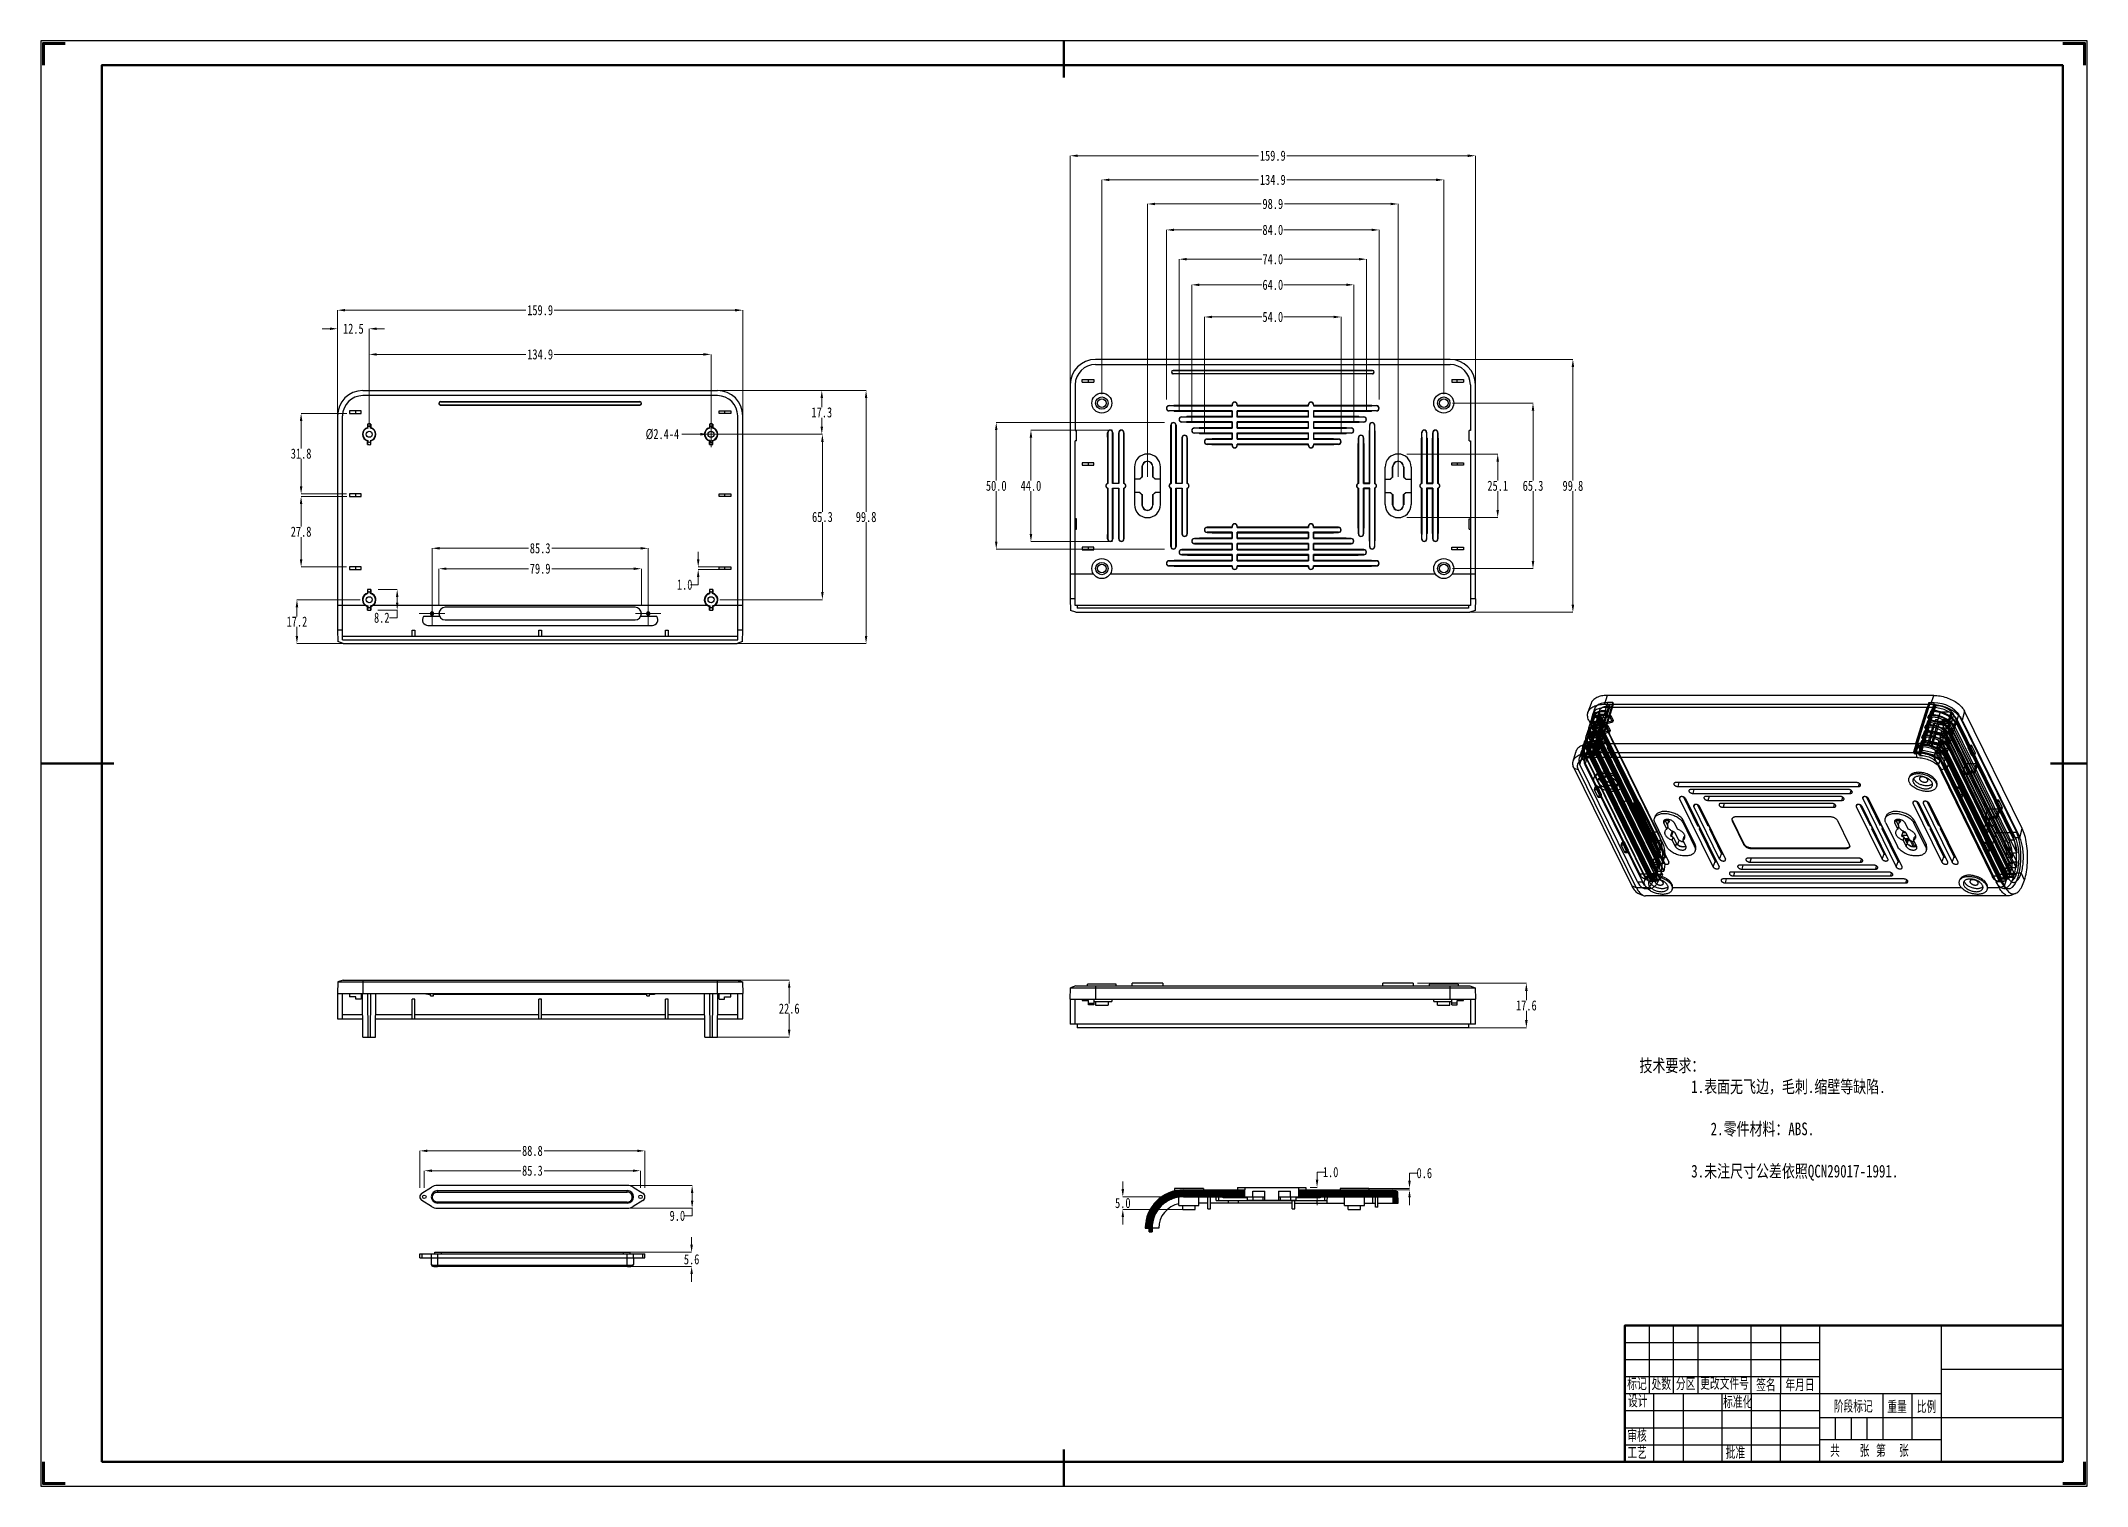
# Model space of a CAD drawing. Header units: millimetres. Extents: x 913 to 1720, y -130 to 440.
import ezdxf

# ---------------------------------------------------------------- set-up
doc = ezdxf.new("R2010")
doc.units = ezdxf.units.MM
doc.header["$LTSCALE"] = 30.734
doc.header["$PDSIZE"] = 0.3
doc.layers.get('0').update_dxf_attribs({"linetype": 'CONTINUOUS'})
doc.layers.get('Defpoints').update_dxf_attribs({"linetype": 'CONTINUOUS'})
doc.layers.add('图框_内框线', color=5, linetype='CONTINUOUS', lineweight=50)
doc.layers.add('图框_角线', color=5, linetype='CONTINUOUS', lineweight=200)
doc.layers.add('图框_外框线', color=7, linetype='CONTINUOUS')
doc.layers.add('图框_标题栏文字', color=6, linetype='CONTINUOUS')
doc.styles.get("Standard").update_dxf_attribs({"font": 'txt', "width": 0.75})
doc.styles.add('工程字', font='gbenor.shx', dxfattribs={"bigfont": 'gbcbig.shx'})
doc.dimstyles.get("Standard").update_dxf_attribs({"dimtxt": 3, "dimasz": 3, "dimexe": 0.18, "dimexo": 0.0625, "dimgap": 0.09, "dimtad": 1, "dimdsep": 46, "dimtxsty": 'Standard', "dimcen": 0.09, "dimadec": 0, "dimazin": 0, "dimtol": 1, "dimtp": 0.01, "dimtm": 0.01, "dimtfac": 1, "dimtofl": 0, "dimtmove": 0, "dimatfit": 3, "dimfxl": 0, "dimtolj": 1, "dimarcsym": 0})

msp = doc.modelspace()

# ---------------------------------------------------------------- texts
at = {"color": 0, "lineweight": 0, "insert": (1543.67, 38.36), "char_height": 5, "width": 227.2484, "attachment_point": 1}
msp.add_mtext('{\\fSimSun|b0|i0|c134|p54;技术要求：\\P}        1{\\fSimSun|b0|i0|c134|p54;.表面无飞边，毛刺.缩壁等缺陷.\\P           \\P           2.零件材料：}ABS.\\P        \\P        3.{\\fSimSun|b0|i0|c134|p54;未注尺寸公差依照}QCN29017-1991.', dxfattribs=at)
at = {"layer": '图框_标题栏文字', "color": 0, "style": '工程字'}
for s, p in [('标记', (1538.83, -92.23)), ('处数', (1548.43, -92.23)), ('分区', (1558.03, -92.23)), ('更改文件号', (1567.63, -92.08)), ('签名', (1589.71, -92.65)), ('年月日', (1601.23, -92.65)), ('设计', (1539.15, -99.03)), ('标准化', (1576.69, -99.37)), ('阶段标记', (1620.33, -101.09)), ('重量', (1641.45, -101.29)), ('比例', (1653.07, -101.29)), ('审核', (1538.88, -112.66)), ('工艺', (1538.88, -119.38)), ('批准', (1577.68, -119.38)), ('共   张 第  张', (1618.9, -118.57))]:
    msp.add_text(s, height=4.8, dxfattribs=at).set_placement(p)

# ---------------------------------------------------------------- blocks, each defined once
blk = doc.blocks.new('*D30')
at = {"color": 0, "lineweight": 0}
for p, q in [((1029.94, 237.7), (1029.94, 333.9)), ((1032.94, 333.9), (1104.3, 333.9)), ((1186.84, 333.9), (1115.48, 333.9)), ((1189.84, 227.87), (1189.84, 333.9))]:
    blk.add_line(p, q, dxfattribs=at)
for points in [[(1032.94, 334.4), (1032.94, 333.4), (1029.94, 333.9)], [(1186.84, 334.4), (1186.84, 333.4), (1189.84, 333.9)]]:
    blk.add_solid(points, dxfattribs=at)
at = {"layer": 'Defpoints', "color": 0, "lineweight": 0}
for p in [(1029.94, 333.9), (1029.94, 234.21), (1189.84, 224.38)]:
    blk.add_point(p, dxfattribs=at)
at = {"color": 0, "lineweight": 0, "insert": (1109.89, 333.9), "char_height": 4, "attachment_point": 5}
blk.add_mtext('\\A1;159.9', dxfattribs=at)
blk = doc.blocks.new('*D31')
at = {"color": 0, "lineweight": 0}
for p, q in [((1147.25, 302.19), (1238.5, 302.19)), ((1238.5, 299.19), (1238.5, 254.38)), ((1238.5, 205.39), (1238.5, 250.2)), ((1141.9, 202.39), (1238.5, 202.39))]:
    blk.add_line(p, q, dxfattribs=at)
for points in [[(1238, 299.19), (1239, 299.19), (1238.5, 302.19)], [(1238, 205.39), (1239, 205.39), (1238.5, 202.39)]]:
    blk.add_solid(points, dxfattribs=at)
at = {"layer": 'Defpoints', "color": 0, "lineweight": 0}
for p in [(1143.75, 302.19), (1138.41, 202.39), (1238.5, 202.39)]:
    blk.add_point(p, dxfattribs=at)
at = {"color": 0, "lineweight": 0, "insert": (1238.5, 252.29), "char_height": 4, "attachment_point": 5}
blk.add_mtext('\\A1;99.8', dxfattribs=at)
blk = doc.blocks.new('*D32')
at = {"color": 0, "lineweight": 0}
for p, q in [((1180.83, 284.94), (1221.26, 284.94)), ((1221.26, 281.94), (1221.26, 254.38)), ((1221.26, 222.64), (1221.26, 250.2)), ((1180.83, 219.64), (1221.26, 219.64))]:
    blk.add_line(p, q, dxfattribs=at)
for points in [[(1220.76, 281.94), (1221.76, 281.94), (1221.26, 284.94)], [(1220.76, 222.64), (1221.76, 222.64), (1221.26, 219.64)]]:
    blk.add_solid(points, dxfattribs=at)
at = {"layer": 'Defpoints', "color": 0, "lineweight": 0}
for p in [(1177.34, 284.94), (1221.26, 284.94), (1177.34, 219.64)]:
    blk.add_point(p, dxfattribs=at)
at = {"color": 0, "lineweight": 0, "insert": (1221.26, 252.29), "char_height": 4, "attachment_point": 5}
blk.add_mtext('\\A1;65.3', dxfattribs=at)
blk = doc.blocks.new('*D33')
at = {"color": 0, "lineweight": 0}
for p, q in [((1042.44, 288.43), (1042.44, 316.46)), ((1045.44, 316.46), (1104.3, 316.46)), ((1174.34, 316.46), (1115.48, 316.46)), ((1177.34, 288.43), (1177.34, 316.46))]:
    blk.add_line(p, q, dxfattribs=at)
for points in [[(1045.44, 316.96), (1045.44, 315.96), (1042.44, 316.46)], [(1174.34, 316.96), (1174.34, 315.96), (1177.34, 316.46)]]:
    blk.add_solid(points, dxfattribs=at)
at = {"layer": 'Defpoints', "color": 0, "lineweight": 0}
for p in [(1042.44, 316.46), (1042.44, 284.94), (1177.34, 284.94)]:
    blk.add_point(p, dxfattribs=at)
at = {"color": 0, "lineweight": 0, "insert": (1109.89, 316.46), "char_height": 4, "attachment_point": 5}
blk.add_mtext('\\A1;134.9', dxfattribs=at)
blk = doc.blocks.new('*D34')
at = {"color": 0, "lineweight": 0}
for p, q in [((1165.74, 284.96), (1173.14, 284.95)), ((1172.31, 284.94), (1182.36, 284.94)), ((1177.34, 279.91), (1177.34, 289.97)), ((1452.92, -9.61), (1452.92, -6.61)), ((1452.92, -6.61), (1455.92, -6.61)), ((1435.29, -12.61), (1452.92, -12.61)), ((1435.29, -13.21), (1452.92, -13.21)), ((1452.92, -16.21), (1452.92, -19.21))]:
    blk.add_line(p, q, dxfattribs=at)
for points in [[(1173.14, 285.45), (1173.13, 284.45), (1176.14, 284.94)], [(1452.42, -9.61), (1453.42, -9.61), (1452.92, -12.61)], [(1452.42, -16.21), (1453.42, -16.21), (1452.92, -13.21)]]:
    blk.add_solid(points, dxfattribs=at)
at = {"layer": 'Defpoints', "color": 0, "lineweight": 0}
for p in [(1176.14, 284.94), (1178.54, 284.93), (1431.8, -12.61), (1431.8, -13.21), (1452.92, -12.61)]:
    blk.add_point(p, dxfattribs=at)
at = {"color": 0, "lineweight": 0, "char_height": 4, "attachment_point": 5}
for s, insert in [('\\A1;%%c2.4-4', (1158.15, 284.96)), ('\\A1;0.6', (1458.76, -6.61))]:
    blk.add_mtext(s, dxfattribs=dict(at, insert=insert))
blk = doc.blocks.new('*D36')
at = {"color": 0, "lineweight": 0}
for p, q in [((1069.94, 217.7), (1069.94, 231.89)), ((1072.94, 231.89), (1105.3, 231.89)), ((1146.84, 231.89), (1114.48, 231.89)), ((1149.84, 217.7), (1149.84, 231.89)), ((1339.8, -12.91), (1339.8, -9.91)), ((1363.56, -15.91), (1339.8, -15.91)), ((1363.56, -20.91), (1339.8, -20.91)), ((1339.8, -23.91), (1339.8, -26.91))]:
    blk.add_line(p, q, dxfattribs=at)
for points in [[(1072.94, 232.39), (1072.94, 231.39), (1069.94, 231.89)], [(1146.84, 232.39), (1146.84, 231.39), (1149.84, 231.89)], [(1339.3, -12.91), (1340.3, -12.91), (1339.8, -15.91)], [(1339.3, -23.91), (1340.3, -23.91), (1339.8, -20.91)]]:
    blk.add_solid(points, dxfattribs=at)
at = {"layer": 'Defpoints', "color": 0, "lineweight": 0}
for p in [(1069.94, 231.89), (1069.94, 214.21), (1149.84, 214.21), (1367.05, -15.91), (1339.8, -20.91), (1367.05, -20.91)]:
    blk.add_point(p, dxfattribs=at)
at = {"color": 0, "lineweight": 0, "char_height": 4, "attachment_point": 5}
for s, insert in [('\\A1;79.9', (1109.89, 231.89)), ('\\A1;5.0', (1339.8, -18.41))]:
    blk.add_mtext(s, dxfattribs=dict(at, insert=insert))
blk = doc.blocks.new('*D37')
at = {"color": 0, "lineweight": 0}
for p, q in [((1045.93, 223.74), (1053.49, 223.74)), ((1053.49, 220.74), (1053.49, 218.55)), ((1045.85, 215.55), (1053.49, 215.55)), ((1053.49, 212.55), (1050.49, 212.55)), ((1053.49, 215.55), (1053.49, 212.55))]:
    blk.add_line(p, q, dxfattribs=at)
for points in [[(1052.99, 220.74), (1053.99, 220.74), (1053.49, 223.74)], [(1052.99, 218.55), (1053.99, 218.55), (1053.49, 215.55)]]:
    blk.add_solid(points, dxfattribs=at)
at = {"layer": 'Defpoints', "color": 0, "lineweight": 0}
for p in [(1042.44, 223.74), (1042.36, 215.55), (1053.49, 215.55)]:
    blk.add_point(p, dxfattribs=at)
at = {"color": 0, "lineweight": 0, "insert": (1047.4, 212.55), "char_height": 4, "attachment_point": 5}
blk.add_mtext('\\A1;8.2', dxfattribs=at)
blk = doc.blocks.new('*D38')
at = {"color": 0, "lineweight": 0}
for p, q in [((1067.24, 217.7), (1067.24, 239.95)), ((1070.24, 239.95), (1105.3, 239.95)), ((1149.54, 239.95), (1114.48, 239.95)), ((1152.54, 217.7), (1152.54, 239.95))]:
    blk.add_line(p, q, dxfattribs=at)
for points in [[(1070.24, 240.45), (1070.24, 239.45), (1067.24, 239.95)], [(1149.54, 240.45), (1149.54, 239.45), (1152.54, 239.95)]]:
    blk.add_solid(points, dxfattribs=at)
at = {"layer": 'Defpoints', "color": 0, "lineweight": 0}
for p in [(1152.54, 239.95), (1067.24, 214.21), (1152.54, 214.21)]:
    blk.add_point(p, dxfattribs=at)
at = {"color": 0, "lineweight": 0, "insert": (1109.89, 239.95), "char_height": 4, "attachment_point": 5}
blk.add_mtext('\\A1;85.3', dxfattribs=at)
blk = doc.blocks.new('*D39')
at = {"color": 0, "lineweight": 0}
for p, q in [((1026.94, 326.58), (1023.94, 326.58)), ((1029.94, 287.89), (1029.94, 326.58)), ((1042.44, 288.43), (1042.44, 326.58)), ((1045.44, 326.58), (1048.44, 326.58))]:
    blk.add_line(p, q, dxfattribs=at)
for points in [[(1026.94, 327.08), (1026.94, 326.08), (1029.94, 326.58)], [(1045.44, 327.08), (1045.44, 326.08), (1042.44, 326.58)]]:
    blk.add_solid(points, dxfattribs=at)
at = {"layer": 'Defpoints', "color": 0, "lineweight": 0}
for p in [(1029.94, 326.58), (1029.94, 284.4), (1042.44, 284.94)]:
    blk.add_point(p, dxfattribs=at)
at = {"color": 0, "lineweight": 0, "insert": (1036.19, 326.58), "char_height": 4, "attachment_point": 5}
blk.add_mtext('\\A1;12.5', dxfattribs=at)
blk = doc.blocks.new('*D40')
at = {"color": 0, "lineweight": 0}
for p, q in [((1038.94, 219.64), (1013.93, 219.64)), ((1013.93, 216.64), (1013.93, 213.1)), ((1013.93, 205.39), (1013.93, 208.92)), ((1038.94, 202.39), (1013.93, 202.39))]:
    blk.add_line(p, q, dxfattribs=at)
for points in [[(1013.43, 216.64), (1014.43, 216.64), (1013.93, 219.64)], [(1013.43, 205.39), (1014.43, 205.39), (1013.93, 202.39)]]:
    blk.add_solid(points, dxfattribs=at)
at = {"layer": 'Defpoints', "color": 0, "lineweight": 0}
for p in [(1042.44, 219.64), (1013.93, 202.39), (1042.44, 202.39)]:
    blk.add_point(p, dxfattribs=at)
at = {"color": 0, "lineweight": 0, "insert": (1013.93, 211.01), "char_height": 4, "attachment_point": 5}
blk.add_mtext('\\A1;17.2', dxfattribs=at)
blk = doc.blocks.new('*D41')
at = {"color": 0, "lineweight": 0}
for p, q in [((1180.83, 302.19), (1221.03, 302.19)), ((1221.03, 299.19), (1221.03, 295.65)), ((1221.03, 287.94), (1221.03, 291.47)), ((1180.83, 284.94), (1221.03, 284.94))]:
    blk.add_line(p, q, dxfattribs=at)
for points in [[(1220.53, 299.19), (1221.53, 299.19), (1221.03, 302.19)], [(1220.53, 287.94), (1221.53, 287.94), (1221.03, 284.94)]]:
    blk.add_solid(points, dxfattribs=at)
at = {"layer": 'Defpoints', "color": 0, "lineweight": 0}
for p in [(1177.34, 302.19), (1221.03, 302.19), (1177.34, 284.94)]:
    blk.add_point(p, dxfattribs=at)
at = {"color": 0, "lineweight": 0, "insert": (1221.03, 293.56), "char_height": 4, "attachment_point": 5}
blk.add_mtext('\\A1;17.3', dxfattribs=at)
blk = doc.blocks.new('*D42')
at = {"color": 0, "lineweight": 0}
for p, q in [((1172.26, 235.59), (1172.26, 238.59)), ((1180.6, 232.59), (1172.26, 232.59)), ((1180.6, 231.59), (1172.26, 231.59)), ((1172.26, 228.59), (1172.26, 225.59)), ((1172.26, 225.59), (1169.26, 225.59))]:
    blk.add_line(p, q, dxfattribs=at)
for points in [[(1171.76, 235.59), (1172.76, 235.59), (1172.26, 232.59)], [(1171.76, 228.59), (1172.76, 228.59), (1172.26, 231.59)]]:
    blk.add_solid(points, dxfattribs=at)
at = {"layer": 'Defpoints', "color": 0, "lineweight": 0}
for p in [(1172.26, 231.59), (1184.09, 232.59), (1184.09, 231.59)]:
    blk.add_point(p, dxfattribs=at)
at = {"color": 0, "lineweight": 0, "insert": (1166.92, 225.59), "char_height": 4, "attachment_point": 5}
blk.add_mtext('\\A1;1.0', dxfattribs=at)
blk = doc.blocks.new('*D44')
at = {"color": 0, "lineweight": 0}
for p, q in [((1033.64, 293.19), (1015.57, 293.19)), ((1015.57, 290.19), (1015.57, 279.38)), ((1015.57, 264.39), (1015.57, 275.2)), ((1033.44, 261.39), (1015.57, 261.39))]:
    blk.add_line(p, q, dxfattribs=at)
for points in [[(1015.07, 290.19), (1016.07, 290.19), (1015.57, 293.19)], [(1015.07, 264.39), (1016.07, 264.39), (1015.57, 261.39)]]:
    blk.add_solid(points, dxfattribs=at)
at = {"layer": 'Defpoints', "color": 0, "lineweight": 0}
for p in [(1037.14, 293.19), (1015.57, 261.39), (1036.94, 261.39)]:
    blk.add_point(p, dxfattribs=at)
at = {"color": 0, "lineweight": 0, "insert": (1015.57, 277.29), "char_height": 4, "attachment_point": 5}
blk.add_mtext('\\A1;31.8', dxfattribs=at)
blk = doc.blocks.new('*D45')
at = {"color": 0, "lineweight": 0}
for p, q in [((1033.64, 260.39), (1015.57, 260.39)), ((1015.57, 257.39), (1015.57, 248.58)), ((1015.57, 235.59), (1015.57, 244.4)), ((1033.44, 232.59), (1015.57, 232.59))]:
    blk.add_line(p, q, dxfattribs=at)
for points in [[(1015.07, 257.39), (1016.07, 257.39), (1015.57, 260.39)], [(1015.07, 235.59), (1016.07, 235.59), (1015.57, 232.59)]]:
    blk.add_solid(points, dxfattribs=at)
at = {"layer": 'Defpoints', "color": 0, "lineweight": 0}
for p in [(1037.14, 260.39), (1015.57, 232.59), (1036.94, 232.59)]:
    blk.add_point(p, dxfattribs=at)
at = {"color": 0, "lineweight": 0, "insert": (1015.57, 246.49), "char_height": 4, "attachment_point": 5}
blk.add_mtext('\\A1;27.8', dxfattribs=at)
blk = doc.blocks.new('*D46')
at = {"color": 0, "lineweight": 0}
for p, q in [((1180.45, 69.59), (1208.16, 69.59)), ((1208.16, 66.59), (1208.16, 60.38)), ((1208.16, 49.99), (1208.16, 56.2)), ((1179.35, 46.99), (1208.16, 46.99))]:
    blk.add_line(p, q, dxfattribs=at)
for points in [[(1207.66, 66.59), (1208.66, 66.59), (1208.16, 69.59)], [(1207.66, 49.99), (1208.66, 49.99), (1208.16, 46.99)]]:
    blk.add_solid(points, dxfattribs=at)
at = {"layer": 'Defpoints', "color": 0, "lineweight": 0}
for p in [(1176.96, 69.59), (1175.86, 46.99), (1208.16, 46.99)]:
    blk.add_point(p, dxfattribs=at)
at = {"color": 0, "lineweight": 0, "insert": (1208.16, 58.29), "char_height": 4, "attachment_point": 5}
blk.add_mtext('\\A1;22.6', dxfattribs=at)
blk = doc.blocks.new('*D47')
at = {"color": 0, "lineweight": 0}
for p, q in [((1319.03, 260.22), (1319.03, 394.84)), ((1322.03, 394.84), (1393.39, 394.84)), ((1475.93, 394.84), (1404.57, 394.84)), ((1478.93, 260.22), (1478.93, 394.84))]:
    blk.add_line(p, q, dxfattribs=at)
for points in [[(1322.03, 395.34), (1322.03, 394.34), (1319.03, 394.84)], [(1475.93, 395.34), (1475.93, 394.34), (1478.93, 394.84)]]:
    blk.add_solid(points, dxfattribs=at)
at = {"layer": 'Defpoints', "color": 0, "lineweight": 0}
for p in [(1319.03, 394.84), (1319.03, 256.73), (1478.93, 256.73)]:
    blk.add_point(p, dxfattribs=at)
at = {"color": 0, "lineweight": 0, "insert": (1398.98, 394.84), "char_height": 4, "attachment_point": 5}
blk.add_mtext('\\A1;159.9', dxfattribs=at)
blk = doc.blocks.new('*D48')
at = {"color": 0, "lineweight": 0}
for p, q in [((1457.1, 314.5), (1517.39, 314.5)), ((1517.39, 311.5), (1517.39, 266.69)), ((1517.39, 217.7), (1517.39, 262.51)), ((1454.38, 214.7), (1517.39, 214.7))]:
    blk.add_line(p, q, dxfattribs=at)
for points in [[(1516.89, 311.5), (1517.89, 311.5), (1517.39, 314.5)], [(1516.89, 217.7), (1517.89, 217.7), (1517.39, 214.7)]]:
    blk.add_solid(points, dxfattribs=at)
at = {"layer": 'Defpoints', "color": 0, "lineweight": 0}
for p in [(1453.61, 314.5), (1517.39, 314.5), (1450.88, 214.7)]:
    blk.add_point(p, dxfattribs=at)
at = {"color": 0, "lineweight": 0, "insert": (1517.39, 264.6), "char_height": 4, "attachment_point": 5}
blk.add_mtext('\\A1;99.8', dxfattribs=at)
blk = doc.blocks.new('*D49')
at = {"color": 0, "lineweight": 0}
for p, q in [((1331.53, 300.74), (1331.53, 385.33)), ((1334.53, 385.33), (1393.39, 385.33)), ((1463.43, 385.33), (1404.57, 385.33)), ((1466.43, 300.74), (1466.43, 385.33))]:
    blk.add_line(p, q, dxfattribs=at)
for points in [[(1334.53, 385.83), (1334.53, 384.83), (1331.53, 385.33)], [(1463.43, 385.83), (1463.43, 384.83), (1466.43, 385.33)]]:
    blk.add_solid(points, dxfattribs=at)
at = {"layer": 'Defpoints', "color": 0, "lineweight": 0}
for p in [(1466.43, 385.33), (1331.53, 297.25), (1466.43, 297.25)]:
    blk.add_point(p, dxfattribs=at)
at = {"color": 0, "lineweight": 0, "insert": (1398.98, 385.33), "char_height": 4, "attachment_point": 5}
blk.add_mtext('\\A1;134.9', dxfattribs=at)
blk = doc.blocks.new('*D50')
at = {"color": 0, "lineweight": 0}
for p, q in [((1469.93, 297.25), (1501.65, 297.25)), ((1501.65, 294.25), (1501.65, 266.69)), ((1501.65, 234.95), (1501.65, 262.51)), ((1469.93, 231.95), (1501.65, 231.95))]:
    blk.add_line(p, q, dxfattribs=at)
for points in [[(1501.15, 294.25), (1502.15, 294.25), (1501.65, 297.25)], [(1501.15, 234.95), (1502.15, 234.95), (1501.65, 231.95)]]:
    blk.add_solid(points, dxfattribs=at)
at = {"layer": 'Defpoints', "color": 0, "lineweight": 0}
for p in [(1466.43, 297.25), (1466.43, 231.95), (1501.65, 231.95)]:
    blk.add_point(p, dxfattribs=at)
at = {"color": 0, "lineweight": 0, "insert": (1501.65, 264.6), "char_height": 4, "attachment_point": 5}
blk.add_mtext('\\A1;65.3', dxfattribs=at)
blk = doc.blocks.new('*D51')
at = {"color": 0, "lineweight": 0}
for p, q in [((1451.93, 277.15), (1487.72, 277.15)), ((1487.72, 274.15), (1487.72, 266.69)), ((1487.72, 255.05), (1487.72, 262.51)), ((1451.93, 252.05), (1487.72, 252.05))]:
    blk.add_line(p, q, dxfattribs=at)
for points in [[(1487.22, 274.15), (1488.22, 274.15), (1487.72, 277.15)], [(1487.22, 255.05), (1488.22, 255.05), (1487.72, 252.05)]]:
    blk.add_solid(points, dxfattribs=at)
at = {"layer": 'Defpoints', "color": 0, "lineweight": 0}
for p in [(1448.43, 277.15), (1448.43, 252.05), (1487.72, 252.05)]:
    blk.add_point(p, dxfattribs=at)
at = {"color": 0, "lineweight": 0, "insert": (1487.72, 264.6), "char_height": 4, "attachment_point": 5}
blk.add_mtext('\\A1;25.1', dxfattribs=at)
blk = doc.blocks.new('*D52')
at = {"color": 0, "lineweight": 0}
for p, q in [((1349.53, 268.09), (1349.53, 375.82)), ((1352.53, 375.82), (1394.39, 375.82)), ((1445.43, 375.82), (1403.57, 375.82)), ((1448.43, 268.09), (1448.43, 375.82))]:
    blk.add_line(p, q, dxfattribs=at)
for points in [[(1352.53, 376.32), (1352.53, 375.32), (1349.53, 375.82)], [(1445.43, 376.32), (1445.43, 375.32), (1448.43, 375.82)]]:
    blk.add_solid(points, dxfattribs=at)
at = {"layer": 'Defpoints', "color": 0, "lineweight": 0}
for p in [(1448.43, 375.82), (1349.53, 264.6), (1448.43, 264.6)]:
    blk.add_point(p, dxfattribs=at)
at = {"color": 0, "lineweight": 0, "insert": (1398.98, 375.82), "char_height": 4, "attachment_point": 5}
blk.add_mtext('\\A1;98.9', dxfattribs=at)
blk = doc.blocks.new('*D53')
at = {"color": 0, "lineweight": 0}
for p, q in [((1357.01, 298.69), (1357.01, 365.58)), ((1360.01, 365.58), (1394.64, 365.58)), ((1437.96, 365.58), (1403.32, 365.58)), ((1440.96, 298.69), (1440.96, 365.58))]:
    blk.add_line(p, q, dxfattribs=at)
for points in [[(1360.01, 366.08), (1360.01, 365.08), (1357.01, 365.58)], [(1437.96, 366.08), (1437.96, 365.08), (1440.96, 365.58)]]:
    blk.add_solid(points, dxfattribs=at)
at = {"layer": 'Defpoints', "color": 0, "lineweight": 0}
for p in [(1357.01, 365.58), (1357.01, 295.2), (1440.96, 295.2)]:
    blk.add_point(p, dxfattribs=at)
at = {"color": 0, "lineweight": 0, "insert": (1398.98, 365.58), "char_height": 4, "attachment_point": 5}
blk.add_mtext('\\A1;84.0', dxfattribs=at)
blk = doc.blocks.new('*D54')
at = {"color": 0, "lineweight": 0}
for p, q in [((1362.01, 294.29), (1362.01, 354.03)), ((1365.01, 354.03), (1394.64, 354.03)), ((1432.96, 354.03), (1403.32, 354.03)), ((1435.96, 294.29), (1435.96, 354.03))]:
    blk.add_line(p, q, dxfattribs=at)
for points in [[(1365.01, 354.53), (1365.01, 353.53), (1362.01, 354.03)], [(1432.96, 354.53), (1432.96, 353.53), (1435.96, 354.03)]]:
    blk.add_solid(points, dxfattribs=at)
at = {"layer": 'Defpoints', "color": 0, "lineweight": 0}
for p in [(1362.01, 354.03), (1362.01, 290.8), (1435.96, 290.8)]:
    blk.add_point(p, dxfattribs=at)
at = {"color": 0, "lineweight": 0, "insert": (1398.98, 354.03), "char_height": 4, "attachment_point": 5}
blk.add_mtext('\\A1;74.0', dxfattribs=at)
blk = doc.blocks.new('*D55')
at = {"color": 0, "lineweight": 0}
for p, q in [((1367.01, 289.89), (1367.01, 343.91)), ((1370.01, 343.91), (1394.64, 343.91)), ((1427.96, 343.91), (1403.32, 343.91)), ((1430.96, 289.89), (1430.96, 343.91))]:
    blk.add_line(p, q, dxfattribs=at)
for points in [[(1370.01, 344.41), (1370.01, 343.41), (1367.01, 343.91)], [(1427.96, 344.41), (1427.96, 343.41), (1430.96, 343.91)]]:
    blk.add_solid(points, dxfattribs=at)
at = {"layer": 'Defpoints', "color": 0, "lineweight": 0}
for p in [(1367.01, 343.91), (1367.01, 286.4), (1430.96, 286.4)]:
    blk.add_point(p, dxfattribs=at)
at = {"color": 0, "lineweight": 0, "insert": (1398.98, 343.91), "char_height": 4, "attachment_point": 5}
blk.add_mtext('\\A1;64.0', dxfattribs=at)
blk = doc.blocks.new('*D56')
at = {"color": 0, "lineweight": 0}
for p, q in [((1372.01, 285.49), (1372.01, 331.23)), ((1375.01, 331.23), (1394.64, 331.23)), ((1422.96, 331.23), (1403.32, 331.23)), ((1425.96, 285.49), (1425.96, 331.23))]:
    blk.add_line(p, q, dxfattribs=at)
for points in [[(1375.01, 331.73), (1375.01, 330.73), (1372.01, 331.23)], [(1422.96, 331.73), (1422.96, 330.73), (1425.96, 331.23)]]:
    blk.add_solid(points, dxfattribs=at)
at = {"layer": 'Defpoints', "color": 0, "lineweight": 0}
for p in [(1372.01, 331.23), (1372.01, 282), (1425.96, 282)]:
    blk.add_point(p, dxfattribs=at)
at = {"color": 0, "lineweight": 0, "insert": (1398.98, 331.23), "char_height": 4, "attachment_point": 5}
blk.add_mtext('\\A1;54.0', dxfattribs=at)
blk = doc.blocks.new('*D57')
at = {"color": 0, "lineweight": 0}
for p, q in [((1335.74, 286.58), (1303.55, 286.58)), ((1303.55, 283.58), (1303.55, 266.69)), ((1303.55, 245.62), (1303.55, 262.51)), ((1335.74, 242.62), (1303.55, 242.62))]:
    blk.add_line(p, q, dxfattribs=at)
for points in [[(1303.05, 283.58), (1304.05, 283.58), (1303.55, 286.58)], [(1303.05, 245.62), (1304.05, 245.62), (1303.55, 242.62)]]:
    blk.add_solid(points, dxfattribs=at)
at = {"layer": 'Defpoints', "color": 0, "lineweight": 0}
for p in [(1339.23, 286.58), (1303.55, 242.62), (1339.23, 242.62)]:
    blk.add_point(p, dxfattribs=at)
at = {"color": 0, "lineweight": 0, "insert": (1303.55, 264.6), "char_height": 4, "attachment_point": 5}
blk.add_mtext('\\A1;44.0', dxfattribs=at)
blk = doc.blocks.new('*D58')
at = {"color": 0, "lineweight": 0}
for p, q in [((1356.29, 289.58), (1289.86, 289.58)), ((1289.86, 286.58), (1289.86, 266.69)), ((1289.86, 242.62), (1289.86, 262.51)), ((1356.29, 239.62), (1289.86, 239.62))]:
    blk.add_line(p, q, dxfattribs=at)
for points in [[(1289.36, 286.58), (1290.36, 286.58), (1289.86, 289.58)], [(1289.36, 242.62), (1290.36, 242.62), (1289.86, 239.62)]]:
    blk.add_solid(points, dxfattribs=at)
at = {"layer": 'Defpoints', "color": 0, "lineweight": 0}
for p in [(1359.78, 289.58), (1289.86, 239.62), (1359.78, 239.62)]:
    blk.add_point(p, dxfattribs=at)
at = {"color": 0, "lineweight": 0, "insert": (1289.86, 264.6), "char_height": 4, "attachment_point": 5}
blk.add_mtext('\\A1;50.0', dxfattribs=at)
blk = doc.blocks.new('*D59')
at = {"color": 0, "lineweight": 0}
for p, q in [((1456.14, 68.33), (1499.03, 68.33)), ((1499.03, 65.33), (1499.03, 61.64)), ((1499.03, 53.78), (1499.03, 57.46)), ((1456.14, 50.78), (1499.03, 50.78))]:
    blk.add_line(p, q, dxfattribs=at)
for points in [[(1498.53, 65.33), (1499.53, 65.33), (1499.03, 68.33)], [(1498.53, 53.78), (1499.53, 53.78), (1499.03, 50.78)]]:
    blk.add_solid(points, dxfattribs=at)
at = {"layer": 'Defpoints', "color": 0, "lineweight": 0}
for p in [(1452.65, 68.33), (1452.65, 50.78), (1499.03, 50.78)]:
    blk.add_point(p, dxfattribs=at)
at = {"color": 0, "lineweight": 0, "insert": (1499.03, 59.55), "char_height": 4, "attachment_point": 5}
blk.add_mtext('\\A1;17.6', dxfattribs=at)
blk = doc.blocks.new('*D60')
at = {"color": 0, "lineweight": 0}
for p, q in [((1062.43, -12.46), (1062.43, 2.19)), ((1065.43, 2.19), (1102.24, 2.19)), ((1148.23, 2.19), (1111.42, 2.19)), ((1151.23, -12.46), (1151.23, 2.19))]:
    blk.add_line(p, q, dxfattribs=at)
for points in [[(1065.43, 2.69), (1065.43, 1.69), (1062.43, 2.19)], [(1148.23, 2.69), (1148.23, 1.69), (1151.23, 2.19)]]:
    blk.add_solid(points, dxfattribs=at)
at = {"layer": 'Defpoints', "color": 0, "lineweight": 0}
for p in [(1062.43, 2.19), (1062.43, -15.95), (1151.23, -15.95)]:
    blk.add_point(p, dxfattribs=at)
at = {"color": 0, "lineweight": 0, "insert": (1106.83, 2.19), "char_height": 4, "attachment_point": 5}
blk.add_mtext('\\A1;88.8', dxfattribs=at)
blk = doc.blocks.new('*D61')
at = {"color": 0, "lineweight": 0}
for p, q in [((1169.66, -34.82), (1169.66, -31.82)), ((1128.36, -37.82), (1169.66, -37.82)), ((1127.09, -43.45), (1169.66, -43.45)), ((1169.66, -46.45), (1169.66, -49.45))]:
    blk.add_line(p, q, dxfattribs=at)
for points in [[(1169.16, -34.82), (1170.16, -34.82), (1169.66, -37.82)], [(1169.16, -46.45), (1170.16, -46.45), (1169.66, -43.45)]]:
    blk.add_solid(points, dxfattribs=at)
at = {"layer": 'Defpoints', "color": 0, "lineweight": 0}
for p in [(1124.87, -37.82), (1169.66, -37.82), (1123.59, -43.45)]:
    blk.add_point(p, dxfattribs=at)
at = {"color": 0, "lineweight": 0, "insert": (1169.66, -40.63), "char_height": 4, "attachment_point": 5}
blk.add_mtext('\\A1;5.6', dxfattribs=at)
blk = doc.blocks.new('*D62')
at = {"color": 0, "lineweight": 0}
for p, q in [((1064.18, -12.46), (1064.18, -5.65)), ((1067.18, -5.65), (1102.24, -5.65)), ((1146.48, -5.65), (1111.42, -5.65)), ((1149.48, -12.46), (1149.48, -5.65))]:
    blk.add_line(p, q, dxfattribs=at)
for points in [[(1067.18, -5.15), (1067.18, -6.15), (1064.18, -5.65)], [(1146.48, -5.15), (1146.48, -6.15), (1149.48, -5.65)]]:
    blk.add_solid(points, dxfattribs=at)
at = {"layer": 'Defpoints', "color": 0, "lineweight": 0}
for p in [(1149.48, -5.65), (1064.18, -15.95), (1149.48, -15.95)]:
    blk.add_point(p, dxfattribs=at)
at = {"color": 0, "lineweight": 0, "insert": (1106.83, -5.65), "char_height": 4, "attachment_point": 5}
blk.add_mtext('\\A1;85.3', dxfattribs=at)
blk = doc.blocks.new('*D63')
at = {"color": 0, "lineweight": 0}
for p, q in [((1135.6, -11.45), (1169.87, -11.45)), ((1169.87, -14.45), (1169.87, -17.45)), ((1135.6, -20.45), (1169.87, -20.45)), ((1169.87, -23.45), (1166.87, -23.45)), ((1169.87, -20.45), (1169.87, -23.45))]:
    blk.add_line(p, q, dxfattribs=at)
for points in [[(1169.37, -14.45), (1170.37, -14.45), (1169.87, -11.45)], [(1169.37, -17.45), (1170.37, -17.45), (1169.87, -20.45)]]:
    blk.add_solid(points, dxfattribs=at)
at = {"layer": 'Defpoints', "color": 0, "lineweight": 0}
for p in [(1132.11, -11.45), (1132.11, -20.45), (1169.87, -20.45)]:
    blk.add_point(p, dxfattribs=at)
at = {"color": 0, "lineweight": 0, "insert": (1164.03, -23.45), "char_height": 4, "attachment_point": 5}
blk.add_mtext('\\A1;9.0', dxfattribs=at)
blk = doc.blocks.new('*D35')
at = {"color": 0, "lineweight": 0}
for p, q in [((1416.45, -9.21), (1416.45, -6.21)), ((1416.45, -6.21), (1419.45, -6.21)), ((1413.66, -12.21), (1416.45, -12.21)), ((1413.66, -13.21), (1416.45, -13.21)), ((1416.45, -16.21), (1416.45, -19.21))]:
    blk.add_line(p, q, dxfattribs=at)
for points in [[(1415.95, -9.21), (1416.95, -9.21), (1416.45, -12.21)], [(1415.95, -16.21), (1416.95, -16.21), (1416.45, -13.21)]]:
    blk.add_solid(points, dxfattribs=at)
at = {"layer": 'Defpoints', "color": 0, "lineweight": 0}
for p in [(1410.16, -12.21), (1410.16, -13.21), (1416.45, -12.21)]:
    blk.add_point(p, dxfattribs=at)
at = {"color": 0, "lineweight": 0, "insert": (1421.79, -6.21), "char_height": 4, "attachment_point": 5}
blk.add_mtext('\\A1;1.0', dxfattribs=at)

# ---------------------------------------------------------------- dimensions: what is measured, and where the dimension line sits
at = {"lineweight": 0}
for base, p1, p2, picture, middle in [((1319.03, 394.84), (1478.93, 256.73), (1319.03, 256.73), '*D47', (1398.98, 394.84)), ((1466.43, 385.33), (1331.53, 297.25), (1466.43, 297.25), '*D49', (1398.98, 385.33)), ((1448.43, 375.82), (1349.53, 264.6), (1448.43, 264.6), '*D52', (1398.98, 375.82)), ((1357.0057, 365.5837), (1440.9629, 295.1977), (1357.0057, 295.1977), '*D53', (1398.9843, 365.5837)), ((1069.94, 231.89), (1149.84, 214.21), (1069.94, 214.21), '*D36', (1109.89, 231.89))]:
    dim = msp.add_linear_dim(base=base, p1=p1, p2=p2, dimstyle='Standard', override={"dimtxt": 4, "dimexe": 0, "dimexo": 3.4925, "dimtad": 0, "dimtih": 1, "dimtoh": 1, "dimdec": 1, "dimzin": 0, "dimdsep": 0, "dimcen": 5.0292, "dimtol": 0, "dimtdec": 1, "dimtzin": 0, "dimlwd": 0, "dimlwe": 0}, dxfattribs=at)
    dim.commit()
    dim.dimension.update_dxf_attribs({"geometry": picture, "text_midpoint": middle, "dimtype": 160})
for base, p1, p2, picture, middle in [((1362.0057, 354.0286), (1435.9629, 290.7977), (1362.0057, 290.7977), '*D54', (1398.9843, 354.0286)), ((1367.0057, 343.9091), (1430.9629, 286.3977), (1367.0057, 286.3977), '*D55', (1398.9843, 343.9091)), ((1029.94, 333.9), (1189.84, 224.38), (1029.94, 234.21), '*D30', (1109.89, 333.9)), ((1372.0057, 331.2319), (1425.9629, 281.9977), (1372.0057, 281.9977), '*D56', (1398.9843, 331.2319)), ((1029.94, 326.58), (1042.44, 284.94), (1029.94, 284.4), '*D39', (1036.19, 326.58)), ((1042.44, 316.46), (1177.34, 284.94), (1042.44, 284.94), '*D33', (1109.89, 316.46)), ((1152.54, 239.95), (1067.24, 214.21), (1152.54, 214.21), '*D38', (1109.89, 239.95)), ((1062.43, 2.19), (1151.23, -15.95), (1062.43, -15.95), '*D60', (1106.83, 2.19)), ((1149.48, -5.65), (1064.18, -15.95), (1149.48, -15.95), '*D62', (1106.83, -5.65))]:
    dim = msp.add_linear_dim(base=base, p1=p1, p2=p2, dimstyle='Standard', override={"dimtxt": 4, "dimexe": 0, "dimexo": 3.4925, "dimtad": 0, "dimtih": 1, "dimtoh": 1, "dimdec": 1, "dimzin": 0, "dimdsep": 0, "dimcen": 5.0292, "dimtol": 0, "dimtdec": 1, "dimtzin": 0, "dimlwd": 0, "dimlwe": 0}, dxfattribs=at)
    dim.commit()
    dim.dimension.update_dxf_attribs({"geometry": picture, "text_midpoint": middle})
for base, p1, p2, picture, middle in [((1517.39, 314.5), (1450.88, 214.7), (1453.61, 314.5), '*D48', (1517.39, 264.6)), ((1238.5, 202.39), (1143.75, 302.19), (1138.41, 202.39), '*D31', (1238.5, 252.29)), ((1221.03099726, 302.18598084), (1177.33572183, 284.93598084), (1177.33572183, 302.18598084), '*D41', (1221.03099726, 293.56098084)), ((1015.57, 261.39), (1037.14, 293.19), (1036.94, 261.39), '*D44', (1015.57, 277.29)), ((1501.65, 231.95), (1466.43, 297.25), (1466.43, 231.95), '*D50', (1501.65, 264.6)), ((1452.92, -12.61), (1431.8, -13.21), (1431.8, -12.61), '*D34', (1458.76, -6.61)), ((1221.26, 284.94), (1177.34, 219.64), (1177.34, 284.94), '*D32', (1221.26, 252.29)), ((1289.86, 239.62), (1359.78, 289.58), (1359.78, 239.62), '*D58', (1289.86, 264.6)), ((1303.55, 242.62), (1339.23, 286.58), (1339.23, 242.62), '*D57', (1303.55, 264.6)), ((1487.72, 252.05), (1448.43, 277.15), (1448.43, 252.05), '*D51', (1487.72, 264.6)), ((1015.57, 232.59), (1037.14, 260.39), (1036.94, 232.59), '*D45', (1015.57, 246.49)), ((1339.8, -20.91), (1367.05, -15.91), (1367.05, -20.91), '*D36', (1339.8, -18.41)), ((1172.26, 231.59), (1184.09, 232.59), (1184.09, 231.59), '*D42', (1166.92, 225.59)), ((1013.9347, 202.3863), (1042.4357, 219.636), (1042.4357, 202.3863), '*D40', (1013.9347, 211.0111)), ((1053.49, 215.55), (1042.44, 223.74), (1042.36, 215.55), '*D37', (1047.4, 212.55)), ((1208.16, 46.99), (1176.96, 69.59), (1175.86, 46.99), '*D46', (1208.16, 58.29)), ((1499.02559607, 50.77954657), (1452.6519466, 68.32954657), (1452.6519466, 50.77954657), '*D59', (1499.02559607, 59.55454657)), ((1416.45, -12.21), (1410.16, -13.21), (1410.16, -12.21), '*D35', (1421.79, -6.21)), ((1169.87, -20.45), (1132.11, -11.45), (1132.11, -20.45), '*D63', (1164.03, -23.45)), ((1169.66, -37.82), (1123.59, -43.45), (1124.87, -37.82), '*D61', (1169.66, -40.63))]:
    dim = msp.add_linear_dim(base=base, p1=p1, p2=p2, angle=90, dimstyle='Standard', override={"dimtxt": 4, "dimexe": 0, "dimexo": 3.4925, "dimtad": 0, "dimtih": 1, "dimtoh": 1, "dimdec": 1, "dimzin": 0, "dimdsep": 0, "dimcen": 5.0292, "dimtol": 0, "dimtdec": 1, "dimtzin": 0, "dimlwd": 0, "dimlwe": 0}, dxfattribs=at)
    dim.commit()
    dim.dimension.update_dxf_attribs({"geometry": picture, "text_midpoint": middle})
dim = msp.add_diameter_dim_2p(p1=(1178.54, 284.93), p2=(1176.14, 284.94), text='%%c2.4-4', dimstyle='Standard', override={"dimtxt": 4, "dimexe": 0, "dimexo": 3.4925, "dimtad": 0, "dimtih": 1, "dimtoh": 1, "dimdec": 1, "dimzin": 0, "dimdsep": 0, "dimcen": 5.0292, "dimtol": 0, "dimtdec": 1, "dimtzin": 0, "dimlwd": 0, "dimlwe": 0}, dxfattribs=at)
dim.commit()
dim.dimension.update_dxf_attribs({"geometry": '*D34', "text_midpoint": (1165.74, 284.96), "dimtype": 163})

# ---------------------------------------------------------------- hatches: boundary and pattern name
at = {"lineweight": 0}
h = msp.add_hatch(dxfattribs=at)
h.set_pattern_fill('ANSI31', color=256, scale=0.1, style=0)
h.paths.add_polyline_path([(1363.8, -15.91), (1387.97, -15.91), (1387.97, -13.21), (1363.8, -13.21, 0.414214), (1348.65, -28.36), (1350.25, -28.36), (1350.25, -29.76), (1351.35, -29.76), (1351.35, -28.36, -0.414214)])
h = msp.add_hatch(dxfattribs=at)
h.set_pattern_fill('ANSI31', color=256, scale=0.1, style=0)
h.paths.add_polyline_path([(1448.33, -13.96), (1446.25, -13.21), (1409.12, -13.21), (1409.12, -15.91), (1446.45, -15.91), (1446.45, -18.51), (1448.45, -18.51)])

# ---------------------------------------------------------------- linework, layer by layer
at = {"color": 7, "linetype": 'Continuous'}
for p, q in [((1468.93, 314.5), (1329.03, 314.5)), ((1329.03, 312.5), (1468.93, 312.5)), ((1359.68, 310.16), (1438.28, 310.16)), ((1438.28, 310.1), (1359.68, 310.1)), ((1438.28, 308.8), (1359.68, 308.8)), ((1438.28, 308.74), (1359.68, 308.74)), ((1039.94, 302.19), (1179.84, 302.19)), ((1179.84, 300.19), (1039.94, 300.19)), ((1319.03, 304.5), (1319.03, 220)), ((1321.03, 304.5), (1321.03, 286.45)), ((1323.73, 306.5), (1328.33, 306.5)), ((1323.73, 305.5), (1323.73, 306.5)), ((1323.73, 305.5), (1328.33, 305.5)), ((1326.23, 305.5), (1326.23, 306.5)), ((1328.33, 306.5), (1328.33, 305.5)), ((1469.63, 306.5), (1469.63, 305.5)), ((1469.63, 306.5), (1474.23, 306.5)), ((1469.63, 305.5), (1474.23, 305.5)), ((1471.73, 305.5), (1471.73, 306.5)), ((1474.23, 306.5), (1474.23, 305.5)), ((1476.93, 304.5), (1476.93, 286.45)), ((1478.93, 220), (1478.93, 304.5)), ((1029.94, 292.19), (1029.94, 207.69)), ((1031.94, 203.89), (1031.94, 292.19)), ((1034.64, 294.19), (1034.64, 293.19)), ((1039.24, 294.19), (1034.64, 294.19)), ((1034.64, 293.19), (1039.24, 293.19)), ((1037.14, 293.19), (1037.14, 294.19)), ((1039.24, 293.19), (1039.24, 294.19)), ((1070.59, 297.85), (1149.19, 297.85)), ((1070.59, 297.79), (1149.19, 297.79)), ((1070.59, 296.49), (1149.19, 296.49)), ((1149.19, 296.42), (1070.59, 296.42)), ((1180.54, 294.19), (1185.14, 294.19)), ((1180.54, 293.19), (1180.54, 294.19)), ((1185.14, 293.19), (1180.54, 293.19)), ((1182.64, 294.19), (1182.64, 293.19)), ((1185.14, 294.19), (1185.14, 293.19)), ((1187.84, 203.89), (1187.84, 292.19)), ((1189.84, 207.69), (1189.84, 292.19)), ((1358.03, 296.23), (1359.87, 296.23)), ((1382.98, 296.15), (1358.03, 296.15)), ((1382.98, 294.25), (1358.03, 294.25)), ((1359.87, 294.17), (1358.03, 294.17)), ((1359.88, 296.2), (1382.93, 296.2)), ((1382.93, 294.2), (1359.88, 294.2)), ((1382.91, 296.31), (1360.28, 296.31)), ((1360.28, 294.09), (1382.91, 294.09)), ((1363.03, 291.83), (1364.87, 291.83)), ((1382.98, 291.75), (1363.03, 291.75)), ((1364.87, 291.83), (1364.88, 291.8)), ((1364.88, 291.8), (1382.93, 291.8)), ((1382.91, 291.91), (1365.28, 291.91)), ((1382.91, 296.6), (1382.91, 296.31)), ((1382.91, 296.31), (1382.93, 296.28)), ((1382.93, 294.12), (1382.91, 294.09)), ((1382.91, 294.09), (1382.91, 291.91)), ((1382.93, 291.88), (1382.91, 291.91)), ((1382.93, 296.28), (1382.93, 296.2)), ((1382.93, 296.2), (1382.98, 296.15)), ((1382.98, 294.25), (1382.93, 294.2)), ((1382.93, 294.2), (1382.93, 294.12)), ((1382.93, 291.88), (1382.93, 291.8)), ((1382.93, 291.8), (1382.98, 291.75)), ((1382.98, 296.15), (1382.98, 296.6)), ((1382.98, 291.75), (1382.98, 294.25)), ((1384.88, 296.6), (1384.88, 296.15)), ((1384.88, 296.15), (1384.94, 296.2)), ((1413.08, 296.15), (1384.88, 296.15)), ((1413.08, 294.25), (1384.88, 294.25)), ((1384.94, 294.2), (1384.88, 294.25)), ((1384.88, 294.25), (1384.88, 291.75)), ((1384.88, 291.75), (1384.94, 291.8)), ((1413.08, 291.75), (1384.88, 291.75)), ((1384.94, 296.28), (1384.96, 296.31)), ((1384.94, 296.2), (1384.94, 296.28)), ((1384.94, 296.2), (1413.03, 296.2)), ((1413.03, 294.2), (1384.94, 294.2)), ((1384.94, 294.12), (1384.94, 294.2)), ((1384.96, 294.09), (1384.94, 294.12)), ((1384.96, 291.91), (1384.94, 291.88)), ((1384.94, 291.8), (1384.94, 291.88)), ((1384.94, 291.8), (1413.03, 291.8)), ((1384.96, 296.31), (1384.96, 296.6)), ((1413.01, 296.31), (1384.96, 296.31)), ((1384.96, 294.09), (1413.01, 294.09)), ((1384.96, 291.91), (1384.96, 294.09)), ((1413.01, 291.91), (1384.96, 291.91)), ((1413.01, 296.31), (1413.01, 296.6)), ((1413.03, 296.28), (1413.01, 296.31)), ((1413.01, 294.09), (1413.03, 294.12)), ((1413.01, 291.91), (1413.01, 294.09)), ((1413.03, 291.88), (1413.01, 291.91)), ((1413.03, 296.2), (1413.03, 296.28)), ((1413.08, 296.15), (1413.03, 296.2)), ((1413.08, 294.25), (1413.03, 294.2)), ((1413.03, 294.12), (1413.03, 294.2)), ((1413.03, 291.8), (1413.03, 291.88)), ((1413.08, 291.75), (1413.03, 291.8)), ((1413.08, 296.15), (1413.08, 296.6)), ((1413.08, 291.75), (1413.08, 294.25)), ((1414.98, 296.6), (1414.98, 296.15)), ((1415.04, 296.2), (1414.98, 296.15)), ((1439.93, 296.15), (1414.98, 296.15)), ((1415.04, 294.2), (1414.98, 294.25)), ((1439.93, 294.25), (1414.98, 294.25)), ((1414.98, 294.25), (1414.98, 291.75)), ((1415.04, 291.8), (1414.98, 291.75)), ((1434.93, 291.75), (1414.98, 291.75)), ((1415.06, 296.31), (1415.04, 296.28)), ((1415.04, 296.28), (1415.04, 296.2)), ((1415.04, 296.2), (1438.09, 296.2)), ((1438.09, 294.2), (1415.04, 294.2)), ((1415.04, 294.2), (1415.04, 294.12)), ((1415.04, 294.12), (1415.06, 294.09)), ((1415.06, 291.91), (1415.04, 291.88)), ((1415.04, 291.88), (1415.04, 291.8)), ((1415.04, 291.8), (1433.09, 291.8)), ((1415.06, 296.6), (1415.06, 296.31)), ((1437.68, 296.31), (1415.06, 296.31)), ((1415.06, 294.09), (1437.68, 294.09)), ((1415.06, 294.09), (1415.06, 291.91)), ((1432.68, 291.91), (1415.06, 291.91)), ((1433.09, 291.8), (1433.1, 291.83)), ((1433.1, 291.83), (1434.93, 291.83)), ((1438.1, 296.23), (1439.93, 296.23)), ((1439.93, 294.17), (1438.1, 294.17)), ((1041.76, 288.98), (1041.76, 287.52)), ((1041.76, 288.98), (1041.94, 287.94)), ((1041.76, 287.52), (1041.8, 287.49)), ((1041.8, 287.49), (1041.84, 287.46)), ((1041.84, 287.46), (1041.88, 287.43)), ((1041.94, 287.39), (1041.94, 287.94)), ((1042.94, 287.94), (1043.11, 288.98)), ((1042.94, 287.39), (1042.94, 287.94)), ((1042.94, 287.39), (1042.97, 287.42)), ((1042.97, 287.42), (1043.01, 287.45)), ((1043.01, 287.45), (1043.05, 287.48)), ((1043.11, 288.98), (1043.11, 287.52)), ((1176.66, 288.98), (1176.66, 287.52)), ((1176.66, 288.98), (1176.84, 287.94)), ((1176.66, 287.52), (1176.7, 287.49)), ((1176.7, 287.49), (1176.74, 287.46)), ((1176.74, 287.46), (1176.78, 287.43)), ((1176.84, 287.39), (1176.84, 287.94)), ((1177.84, 287.94), (1178.01, 288.98)), ((1177.84, 287.39), (1177.84, 287.94)), ((1177.84, 287.39), (1177.87, 287.42)), ((1177.87, 287.42), (1177.91, 287.45)), ((1177.91, 287.45), (1177.95, 287.48)), ((1178.01, 288.98), (1178.01, 287.52)), ((1321.03, 286.45), (1321.53, 286.45)), ((1321.53, 282.35), (1321.53, 286.45)), ((1333.73, 283.35), (1333.73, 265.56)), ((1333.81, 283.76), (1333.81, 285.55)), ((1333.83, 265.57), (1333.83, 283.76)), ((1333.88, 285.55), (1333.88, 265.53)), ((1335.78, 265.55), (1335.78, 285.55)), ((1335.86, 283.76), (1335.84, 283.76)), ((1335.84, 283.76), (1335.84, 265.6)), ((1335.86, 285.55), (1335.86, 283.76)), ((1335.94, 265.63), (1335.94, 283.35)), ((1338.13, 283.35), (1338.13, 265.63)), ((1338.21, 283.76), (1338.21, 285.55)), ((1338.23, 265.6), (1338.23, 283.76)), ((1338.28, 285.55), (1338.28, 265.55)), ((1340.18, 265.53), (1340.18, 285.55)), ((1340.26, 283.76), (1340.24, 283.76)), ((1340.24, 283.76), (1340.24, 265.57)), ((1340.26, 285.55), (1340.26, 283.76)), ((1340.34, 265.56), (1340.34, 283.35)), ((1358.68, 286.3), (1358.68, 265.56)), ((1358.76, 286.71), (1358.76, 288.55)), ((1358.78, 286.71), (1358.76, 286.71)), ((1358.78, 265.57), (1358.78, 286.71)), ((1358.83, 288.55), (1358.83, 265.53)), ((1360.73, 265.55), (1360.73, 288.55)), ((1360.79, 286.71), (1360.79, 265.6)), ((1360.81, 288.55), (1360.81, 286.71)), ((1360.89, 265.63), (1360.89, 286.3)), ((1363.03, 289.85), (1382.98, 289.85)), ((1364.87, 289.77), (1363.03, 289.77)), ((1363.16, 281.71), (1363.16, 283.55)), ((1363.23, 283.55), (1363.23, 265.55)), ((1364.88, 289.8), (1364.87, 289.77)), ((1382.93, 289.8), (1364.88, 289.8)), ((1365.13, 265.53), (1365.13, 283.55)), ((1365.21, 283.55), (1365.21, 281.71)), ((1365.28, 289.69), (1382.91, 289.69)), ((1368.03, 287.43), (1369.87, 287.43)), ((1382.98, 287.35), (1368.03, 287.35)), ((1368.03, 285.45), (1382.98, 285.45)), ((1369.87, 285.37), (1368.03, 285.37)), ((1369.87, 287.43), (1369.88, 287.4)), ((1369.88, 285.4), (1369.87, 285.37)), ((1369.88, 287.4), (1382.93, 287.4)), ((1382.93, 285.4), (1369.88, 285.4)), ((1382.91, 287.51), (1370.28, 287.51)), ((1370.28, 285.29), (1382.91, 285.29)), ((1373.03, 283.03), (1374.87, 283.03)), ((1382.98, 282.95), (1373.03, 282.95)), ((1374.88, 283), (1382.93, 283)), ((1382.91, 283.11), (1375.28, 283.11)), ((1382.91, 289.69), (1382.93, 289.72)), ((1382.91, 289.69), (1382.91, 287.51)), ((1382.93, 287.48), (1382.91, 287.51)), ((1382.91, 285.29), (1382.93, 285.32)), ((1382.91, 285.29), (1382.91, 283.11)), ((1382.91, 283.11), (1382.93, 283.08)), ((1382.98, 289.85), (1382.93, 289.8)), ((1382.93, 289.8), (1382.93, 289.72)), ((1382.93, 287.48), (1382.93, 287.4)), ((1382.93, 287.4), (1382.98, 287.35)), ((1382.98, 285.45), (1382.93, 285.4)), ((1382.93, 285.4), (1382.93, 285.32)), ((1382.93, 283.08), (1382.93, 283)), ((1382.93, 283), (1382.98, 282.95)), ((1382.98, 287.35), (1382.98, 289.85)), ((1382.98, 282.95), (1382.98, 285.45)), ((1384.88, 289.85), (1413.08, 289.85)), ((1384.94, 289.8), (1384.88, 289.85)), ((1384.88, 289.85), (1384.88, 287.35)), ((1384.88, 287.35), (1384.94, 287.4)), ((1413.08, 287.35), (1384.88, 287.35)), ((1384.88, 285.45), (1413.08, 285.45)), ((1384.94, 285.4), (1384.88, 285.45)), ((1384.88, 285.45), (1384.88, 282.95)), ((1384.88, 282.95), (1384.94, 283)), ((1413.08, 282.95), (1384.88, 282.95)), ((1413.03, 289.8), (1384.94, 289.8)), ((1384.94, 289.72), (1384.94, 289.8)), ((1384.94, 289.72), (1384.96, 289.69)), ((1384.96, 287.51), (1384.94, 287.48)), ((1384.94, 287.4), (1384.94, 287.48)), ((1384.94, 287.4), (1413.03, 287.4)), ((1413.03, 285.4), (1384.94, 285.4)), ((1384.94, 285.32), (1384.94, 285.4)), ((1384.94, 285.32), (1384.96, 285.29)), ((1384.94, 283.08), (1384.96, 283.11)), ((1384.94, 283), (1384.94, 283.08)), ((1384.94, 283), (1413.03, 283)), ((1384.96, 289.69), (1413.01, 289.69)), ((1384.96, 287.51), (1384.96, 289.69)), ((1413.01, 287.51), (1384.96, 287.51)), ((1384.96, 285.29), (1413.01, 285.29)), ((1384.96, 283.11), (1384.96, 285.29)), ((1413.01, 283.11), (1384.96, 283.11)), ((1413.01, 289.69), (1413.03, 289.72)), ((1413.01, 287.51), (1413.01, 289.69)), ((1413.03, 287.48), (1413.01, 287.51)), ((1413.01, 285.29), (1413.03, 285.32)), ((1413.01, 283.11), (1413.01, 285.29)), ((1413.03, 283.08), (1413.01, 283.11)), ((1413.03, 289.8), (1413.08, 289.85)), ((1413.03, 289.72), (1413.03, 289.8)), ((1413.03, 287.4), (1413.03, 287.48)), ((1413.08, 287.35), (1413.03, 287.4)), ((1413.03, 285.4), (1413.08, 285.45)), ((1413.03, 285.32), (1413.03, 285.4)), ((1413.03, 283), (1413.03, 283.08)), ((1413.08, 282.95), (1413.03, 283)), ((1413.08, 287.35), (1413.08, 289.85)), ((1413.08, 282.95), (1413.08, 285.45)), ((1414.98, 289.85), (1415.04, 289.8)), ((1414.98, 289.85), (1434.93, 289.85)), ((1414.98, 289.85), (1414.98, 287.35)), ((1415.04, 287.4), (1414.98, 287.35)), ((1429.93, 287.35), (1414.98, 287.35)), ((1414.98, 285.45), (1415.04, 285.4)), ((1414.98, 285.45), (1429.93, 285.45)), ((1414.98, 285.45), (1414.98, 282.95)), ((1415.04, 283), (1414.98, 282.95)), ((1424.93, 282.95), (1414.98, 282.95)), ((1433.09, 289.8), (1415.04, 289.8)), ((1415.04, 289.8), (1415.04, 289.72)), ((1415.04, 289.72), (1415.06, 289.69)), ((1415.06, 287.51), (1415.04, 287.48)), ((1415.04, 287.48), (1415.04, 287.4)), ((1415.04, 287.4), (1428.09, 287.4)), ((1428.09, 285.4), (1415.04, 285.4)), ((1415.04, 285.4), (1415.04, 285.32)), ((1415.04, 285.32), (1415.06, 285.29)), ((1415.06, 283.11), (1415.04, 283.08)), ((1415.04, 283.08), (1415.04, 283)), ((1415.04, 283), (1423.09, 283)), ((1415.06, 289.69), (1432.68, 289.69)), ((1415.06, 289.69), (1415.06, 287.51)), ((1427.68, 287.51), (1415.06, 287.51)), ((1415.06, 285.29), (1427.68, 285.29)), ((1415.06, 285.29), (1415.06, 283.11)), ((1422.68, 283.11), (1415.06, 283.11)), ((1423.09, 283), (1423.1, 283.03)), ((1423.1, 283.03), (1424.93, 283.03)), ((1428.09, 287.4), (1428.1, 287.43)), ((1428.1, 285.37), (1428.09, 285.4)), ((1428.1, 287.43), (1429.93, 287.43)), ((1429.93, 285.37), (1428.1, 285.37)), ((1432.76, 283.55), (1432.76, 281.71)), ((1432.83, 265.53), (1432.83, 283.55)), ((1433.1, 289.77), (1433.09, 289.8)), ((1434.93, 289.77), (1433.1, 289.77)), ((1434.73, 283.55), (1434.73, 265.55)), ((1434.81, 281.71), (1434.81, 283.55)), ((1437.08, 265.63), (1437.08, 286.3)), ((1437.16, 288.55), (1437.16, 286.71)), ((1437.18, 286.71), (1437.18, 265.6)), ((1437.23, 265.55), (1437.23, 288.55)), ((1439.13, 288.55), (1439.13, 265.53)), ((1439.19, 265.57), (1439.19, 286.71)), ((1439.21, 286.71), (1439.21, 288.55)), ((1439.29, 286.3), (1439.29, 265.56)), ((1457.63, 265.56), (1457.63, 283.35)), ((1457.71, 285.55), (1457.71, 283.76)), ((1457.73, 283.76), (1457.73, 265.57)), ((1457.78, 265.53), (1457.78, 285.55)), ((1459.68, 285.55), (1459.68, 265.55)), ((1459.74, 265.6), (1459.74, 283.76)), ((1459.76, 283.76), (1459.76, 285.55)), ((1459.84, 283.35), (1459.84, 265.63)), ((1462.03, 265.63), (1462.03, 283.35)), ((1462.11, 285.55), (1462.11, 283.76)), ((1462.13, 283.76), (1462.13, 265.6)), ((1462.18, 265.55), (1462.18, 285.55)), ((1464.08, 285.55), (1464.08, 265.53)), ((1464.14, 265.57), (1464.14, 283.76)), ((1464.16, 283.76), (1464.16, 285.55)), ((1464.24, 283.35), (1464.24, 265.56)), ((1476.43, 282.35), (1476.43, 286.45)), ((1476.93, 286.45), (1476.43, 286.45)), ((1041.76, 280.89), (1041.76, 282.35)), ((1041.94, 281.93), (1041.76, 280.89)), ((1041.86, 282.42), (1041.82, 282.39)), ((1041.9, 282.46), (1041.86, 282.42)), ((1041.94, 282.49), (1041.9, 282.46)), ((1041.94, 282.49), (1041.94, 281.93)), ((1042.94, 282.49), (1042.94, 281.93)), ((1042.97, 282.46), (1042.94, 282.49)), ((1043.11, 280.89), (1042.94, 281.93)), ((1043.01, 282.42), (1042.97, 282.46)), ((1043.11, 282.35), (1043.07, 282.38)), ((1043.11, 280.89), (1043.11, 282.35)), ((1176.66, 280.89), (1176.66, 282.35)), ((1176.84, 281.93), (1176.66, 280.89)), ((1176.76, 282.42), (1176.72, 282.39)), ((1176.8, 282.46), (1176.76, 282.42)), ((1176.84, 282.49), (1176.8, 282.46)), ((1176.84, 282.49), (1176.84, 281.93)), ((1177.84, 282.49), (1177.84, 281.93)), ((1178.01, 280.89), (1177.84, 281.93)), ((1177.93, 282.41), (1177.89, 282.44)), ((1177.97, 282.38), (1177.93, 282.41)), ((1178.01, 282.35), (1177.97, 282.38)), ((1178.01, 280.89), (1178.01, 282.35)), ((1321.53, 282.35), (1321.03, 282.35)), ((1321.03, 217.4), (1321.03, 282.35)), ((1363.08, 281.3), (1363.08, 265.63)), ((1363.18, 281.71), (1363.16, 281.71)), ((1363.18, 265.6), (1363.18, 281.71)), ((1365.19, 281.71), (1365.19, 265.57)), ((1365.29, 265.56), (1365.29, 281.3)), ((1382.98, 281.05), (1373.03, 281.05)), ((1374.87, 280.97), (1373.03, 280.97)), ((1382.93, 281), (1374.88, 281)), ((1375.28, 280.89), (1382.91, 280.89)), ((1382.93, 280.92), (1382.91, 280.89)), ((1382.91, 280.89), (1382.91, 280.6)), ((1382.98, 281.05), (1382.93, 281)), ((1382.93, 281), (1382.93, 280.92)), ((1382.98, 280.6), (1382.98, 281.05)), ((1413.08, 281.05), (1384.88, 281.05)), ((1384.94, 281), (1384.88, 281.05)), ((1384.88, 281.05), (1384.88, 280.6)), ((1413.03, 281), (1384.94, 281)), ((1384.94, 280.92), (1384.94, 281)), ((1384.96, 280.89), (1384.94, 280.92)), ((1384.96, 280.89), (1413.01, 280.89)), ((1384.96, 280.6), (1384.96, 280.89)), ((1413.01, 280.89), (1413.03, 280.92)), ((1413.01, 280.6), (1413.01, 280.89)), ((1413.03, 281), (1413.08, 281.05)), ((1413.03, 280.92), (1413.03, 281)), ((1413.08, 280.6), (1413.08, 281.05)), ((1414.98, 281.05), (1415.04, 281)), ((1424.93, 281.05), (1414.98, 281.05)), ((1414.98, 281.05), (1414.98, 280.6)), ((1423.09, 281), (1415.04, 281)), ((1415.04, 281), (1415.04, 280.92)), ((1415.04, 280.92), (1415.06, 280.89)), ((1415.06, 280.89), (1422.68, 280.89)), ((1415.06, 280.89), (1415.06, 280.6)), ((1423.1, 280.97), (1423.09, 281)), ((1424.93, 280.97), (1423.1, 280.97)), ((1432.68, 265.56), (1432.68, 281.3)), ((1432.78, 281.71), (1432.78, 265.57)), ((1434.79, 265.6), (1434.79, 281.71)), ((1434.89, 281.3), (1434.89, 265.63)), ((1476.43, 282.35), (1476.93, 282.35)), ((1476.93, 282.35), (1476.93, 217.4)), ((1328.33, 273.7), (1323.73, 273.7)), ((1323.73, 273.7), (1323.73, 272.7)), ((1323.73, 272.7), (1328.33, 272.7)), ((1326.23, 272.7), (1326.23, 273.7)), ((1328.33, 272.7), (1328.33, 273.7)), ((1344.38, 272), (1344.38, 257.2)), ((1346.54, 267.25), (1344.38, 267.25)), ((1347.35, 272.1), (1347.35, 268.05)), ((1347.43, 272.1), (1347.43, 268)), ((1351.63, 268), (1351.63, 272.1)), ((1351.72, 268.05), (1351.72, 272.1)), ((1354.68, 267.25), (1352.53, 267.25)), ((1354.68, 257.2), (1354.68, 272)), ((1443.28, 257.2), (1443.28, 272)), ((1443.28, 267.25), (1445.44, 267.25)), ((1446.25, 268.05), (1446.25, 272.1)), ((1446.33, 268), (1446.33, 272.1)), ((1450.53, 272.1), (1450.53, 268)), ((1450.62, 272.1), (1450.62, 268.05)), ((1451.43, 267.25), (1453.58, 267.25)), ((1453.58, 272), (1453.58, 257.2)), ((1469.63, 272.7), (1469.63, 273.7)), ((1469.63, 273.7), (1474.23, 273.7)), ((1474.23, 272.7), (1469.63, 272.7)), ((1471.73, 273.7), (1471.73, 272.7)), ((1474.23, 273.7), (1474.23, 272.7)), ((1034.64, 261.39), (1034.64, 260.39)), ((1039.24, 261.39), (1034.64, 261.39)), ((1034.64, 260.39), (1039.24, 260.39)), ((1037.14, 260.39), (1037.14, 261.39)), ((1039.24, 260.39), (1039.24, 261.39)), ((1180.54, 261.39), (1185.14, 261.39)), ((1180.54, 260.39), (1180.54, 261.39)), ((1185.14, 260.39), (1180.54, 260.39)), ((1182.64, 261.39), (1182.64, 260.39)), ((1185.14, 261.39), (1185.14, 260.39)), ((1333.73, 265.56), (1333.73, 265.56)), ((1333.73, 263.63), (1333.73, 245.85)), ((1333.83, 265.57), (1333.85, 265.55)), ((1333.84, 263.64), (1333.83, 263.63)), ((1333.83, 245.44), (1333.83, 263.63)), ((1333.86, 263.65), (1333.84, 263.64)), ((1333.85, 265.55), (1333.86, 265.55)), ((1333.86, 265.55), (1333.87, 265.54)), ((1333.87, 263.66), (1333.86, 263.65)), ((1333.87, 265.54), (1333.88, 265.53)), ((1333.88, 263.67), (1333.87, 263.66)), ((1333.88, 263.67), (1333.88, 243.65)), ((1335.78, 265.55), (1335.84, 265.6)), ((1338.28, 265.55), (1335.78, 265.55)), ((1335.78, 263.65), (1338.28, 263.65)), ((1335.84, 263.6), (1335.78, 263.65)), ((1335.78, 243.65), (1335.78, 263.65)), ((1335.84, 265.6), (1335.92, 265.6)), ((1335.92, 263.6), (1335.84, 263.6)), ((1335.84, 263.6), (1335.84, 245.44)), ((1335.92, 265.6), (1335.94, 265.63)), ((1335.94, 263.57), (1335.92, 263.6)), ((1335.94, 265.63), (1338.13, 265.63)), ((1338.13, 263.57), (1335.94, 263.57)), ((1335.94, 245.85), (1335.94, 263.57)), ((1338.13, 265.63), (1338.15, 265.6)), ((1338.15, 263.6), (1338.13, 263.57)), ((1338.13, 263.57), (1338.13, 245.85)), ((1338.15, 265.6), (1338.23, 265.6)), ((1338.23, 263.6), (1338.15, 263.6)), ((1338.23, 265.6), (1338.28, 265.55)), ((1338.23, 263.6), (1338.28, 263.65)), ((1338.23, 245.44), (1338.23, 263.6)), ((1338.28, 263.65), (1338.28, 243.65)), ((1340.18, 265.53), (1340.2, 265.54)), ((1340.19, 263.66), (1340.18, 263.67)), ((1340.18, 243.65), (1340.18, 263.67)), ((1340.2, 263.65), (1340.19, 263.66)), ((1340.2, 265.54), (1340.21, 265.55)), ((1340.21, 263.65), (1340.2, 263.65)), ((1340.23, 263.63), (1340.21, 263.65)), ((1340.24, 263.63), (1340.23, 263.63)), ((1340.24, 263.63), (1340.24, 245.44)), ((1340.34, 263.64), (1340.34, 263.63)), ((1340.34, 245.85), (1340.34, 263.63)), ((1346.54, 261.95), (1344.38, 261.95)), ((1347.35, 261.15), (1347.35, 257.1)), ((1347.43, 261.19), (1347.43, 257.1)), ((1351.63, 257.1), (1351.63, 261.19)), ((1351.72, 257.1), (1351.72, 261.15)), ((1354.68, 261.95), (1352.53, 261.95)), ((1358.68, 265.56), (1358.68, 265.56)), ((1358.68, 263.63), (1358.68, 242.9)), ((1358.78, 265.57), (1358.8, 265.55)), ((1358.78, 242.49), (1358.78, 263.63)), ((1358.82, 263.65), (1358.81, 263.65)), ((1358.82, 265.54), (1358.83, 265.53)), ((1358.83, 265.53), (1358.83, 265.53)), ((1358.83, 263.67), (1358.83, 240.65)), ((1360.79, 265.6), (1360.73, 265.55)), ((1363.23, 265.55), (1360.73, 265.55)), ((1360.73, 263.65), (1363.23, 263.65)), ((1360.79, 263.6), (1360.73, 263.65)), ((1360.73, 240.65), (1360.73, 263.65)), ((1360.79, 265.6), (1360.87, 265.6)), ((1360.87, 263.6), (1360.79, 263.6)), ((1360.79, 263.6), (1360.79, 242.49)), ((1360.87, 265.6), (1360.89, 265.63)), ((1360.89, 263.57), (1360.87, 263.6)), ((1360.89, 265.63), (1363.08, 265.63)), ((1363.08, 263.57), (1360.89, 263.57)), ((1360.89, 242.9), (1360.89, 263.57)), ((1363.08, 265.63), (1363.1, 265.6)), ((1363.1, 263.6), (1363.08, 263.57)), ((1363.08, 263.57), (1363.08, 247.9)), ((1363.1, 265.6), (1363.18, 265.6)), ((1363.18, 263.6), (1363.1, 263.6)), ((1363.18, 265.6), (1363.23, 265.55)), ((1363.23, 263.65), (1363.18, 263.6)), ((1363.18, 247.49), (1363.18, 263.6)), ((1363.23, 263.65), (1363.23, 245.65)), ((1365.13, 265.53), (1365.15, 265.54)), ((1365.15, 263.66), (1365.13, 263.67)), ((1365.13, 245.65), (1365.13, 263.67)), ((1365.15, 265.54), (1365.16, 265.55)), ((1365.16, 263.65), (1365.15, 263.66)), ((1365.16, 265.55), (1365.18, 265.56)), ((1365.17, 263.64), (1365.16, 263.65)), ((1365.19, 263.63), (1365.17, 263.64)), ((1365.18, 265.56), (1365.19, 265.57)), ((1365.19, 263.63), (1365.19, 247.49)), ((1365.29, 263.64), (1365.29, 263.63)), ((1365.29, 247.9), (1365.29, 263.63)), ((1432.68, 265.56), (1432.68, 265.56)), ((1432.68, 247.9), (1432.68, 263.63)), ((1432.78, 265.57), (1432.8, 265.55)), ((1432.79, 263.64), (1432.78, 263.63)), ((1432.78, 263.63), (1432.78, 247.49)), ((1432.81, 263.65), (1432.79, 263.64)), ((1432.8, 265.55), (1432.81, 265.55)), ((1432.81, 265.55), (1432.82, 265.54)), ((1432.82, 263.66), (1432.81, 263.65)), ((1432.82, 265.54), (1432.83, 265.53)), ((1432.83, 263.67), (1432.82, 263.66)), ((1432.83, 245.65), (1432.83, 263.67)), ((1434.73, 265.55), (1434.79, 265.6)), ((1434.73, 265.55), (1437.23, 265.55)), ((1434.73, 263.65), (1434.73, 245.65)), ((1434.79, 263.6), (1434.73, 263.65)), ((1437.23, 263.65), (1434.73, 263.65)), ((1434.87, 265.6), (1434.79, 265.6)), ((1434.79, 247.49), (1434.79, 263.6)), ((1434.79, 263.6), (1434.87, 263.6)), ((1434.89, 265.63), (1434.87, 265.6)), ((1434.87, 263.6), (1434.89, 263.57)), ((1437.08, 265.63), (1434.89, 265.63)), ((1434.89, 263.57), (1434.89, 247.9)), ((1434.89, 263.57), (1437.08, 263.57)), ((1437.1, 265.6), (1437.08, 265.63)), ((1437.08, 263.57), (1437.1, 263.6)), ((1437.08, 242.9), (1437.08, 263.57)), ((1437.18, 265.6), (1437.1, 265.6)), ((1437.1, 263.6), (1437.18, 263.6)), ((1437.23, 265.55), (1437.18, 265.6)), ((1437.23, 263.65), (1437.18, 263.6)), ((1437.18, 263.6), (1437.18, 242.49)), ((1437.23, 240.65), (1437.23, 263.65)), ((1439.13, 265.53), (1439.15, 265.54)), ((1439.13, 263.67), (1439.13, 240.65)), ((1439.15, 263.66), (1439.13, 263.67)), ((1439.15, 265.54), (1439.16, 265.55)), ((1439.16, 263.65), (1439.15, 263.66)), ((1439.16, 265.55), (1439.18, 265.56)), ((1439.17, 263.64), (1439.16, 263.65)), ((1439.19, 263.63), (1439.17, 263.64)), ((1439.18, 265.56), (1439.19, 265.57)), ((1439.19, 242.49), (1439.19, 263.63)), ((1439.29, 263.64), (1439.29, 263.63)), ((1439.29, 263.63), (1439.29, 242.9)), ((1443.28, 261.95), (1445.44, 261.95)), ((1446.25, 257.1), (1446.25, 261.15)), ((1446.33, 261.19), (1446.33, 257.1)), ((1450.53, 257.1), (1450.53, 261.19)), ((1450.62, 261.15), (1450.62, 257.1)), ((1451.43, 261.95), (1453.58, 261.95)), ((1457.63, 265.56), (1457.63, 265.56)), ((1457.63, 245.85), (1457.63, 263.63)), ((1457.73, 265.57), (1457.75, 265.55)), ((1457.74, 263.64), (1457.73, 263.63)), ((1457.73, 263.63), (1457.73, 245.44)), ((1457.76, 263.65), (1457.74, 263.64)), ((1457.75, 265.55), (1457.76, 265.55)), ((1457.76, 265.55), (1457.77, 265.54)), ((1457.77, 263.66), (1457.76, 263.65)), ((1457.77, 265.54), (1457.78, 265.53)), ((1457.78, 263.67), (1457.77, 263.66)), ((1457.78, 243.65), (1457.78, 263.67)), ((1459.68, 265.55), (1459.74, 265.6)), ((1459.68, 265.55), (1462.18, 265.55)), ((1459.68, 263.65), (1459.68, 243.65)), ((1459.68, 263.65), (1459.74, 263.6)), ((1462.18, 263.65), (1459.68, 263.65)), ((1459.82, 265.6), (1459.74, 265.6)), ((1459.74, 245.44), (1459.74, 263.6)), ((1459.74, 263.6), (1459.82, 263.6)), ((1459.84, 265.63), (1459.82, 265.6)), ((1459.82, 263.6), (1459.84, 263.57)), ((1462.03, 265.63), (1459.84, 265.63)), ((1459.84, 263.57), (1459.84, 245.85)), ((1459.84, 263.57), (1462.03, 263.57)), ((1462.05, 265.6), (1462.03, 265.63)), ((1462.03, 263.57), (1462.05, 263.6)), ((1462.03, 245.85), (1462.03, 263.57)), ((1462.13, 265.6), (1462.05, 265.6)), ((1462.05, 263.6), (1462.13, 263.6)), ((1462.13, 265.6), (1462.18, 265.55)), ((1462.18, 263.65), (1462.13, 263.6)), ((1462.13, 263.6), (1462.13, 245.44)), ((1462.18, 243.65), (1462.18, 263.65)), ((1464.08, 265.53), (1464.1, 265.54)), ((1464.08, 263.67), (1464.08, 243.65)), ((1464.1, 263.66), (1464.08, 263.67)), ((1464.1, 265.54), (1464.11, 265.55)), ((1464.11, 263.65), (1464.1, 263.66)), ((1464.11, 265.55), (1464.13, 265.56)), ((1464.12, 263.64), (1464.11, 263.65)), ((1464.14, 263.63), (1464.12, 263.64)), ((1464.13, 265.56), (1464.14, 265.57)), ((1464.14, 245.44), (1464.14, 263.63)), ((1464.24, 265.56), (1464.22, 265.54)), ((1464.22, 263.65), (1464.24, 263.63)), ((1464.24, 263.63), (1464.24, 245.85)), ((1321.53, 251.55), (1321.03, 251.55)), ((1321.53, 247.45), (1321.53, 251.55)), ((1476.43, 247.45), (1476.43, 251.55)), ((1476.43, 251.55), (1476.93, 251.55)), ((1321.03, 247.45), (1321.53, 247.45)), ((1333.81, 243.65), (1333.81, 245.43)), ((1335.84, 245.44), (1335.86, 245.43)), ((1335.86, 245.43), (1335.86, 243.65)), ((1338.21, 243.65), (1338.21, 245.43)), ((1340.24, 245.44), (1340.26, 245.43)), ((1340.26, 245.43), (1340.26, 243.65)), ((1358.76, 242.48), (1358.78, 242.49)), ((1358.76, 240.65), (1358.76, 242.48)), ((1360.81, 242.48), (1360.81, 240.65)), ((1363.16, 247.48), (1363.18, 247.49)), ((1363.16, 245.65), (1363.16, 247.48)), ((1365.21, 247.48), (1365.21, 245.65)), ((1369.87, 243.83), (1368.03, 243.83)), ((1368.03, 243.75), (1382.98, 243.75)), ((1382.93, 243.8), (1369.88, 243.8)), ((1382.91, 243.91), (1370.28, 243.91)), ((1374.87, 248.23), (1373.03, 248.23)), ((1373.03, 248.15), (1382.98, 248.15)), ((1382.98, 246.25), (1373.03, 246.25)), ((1373.03, 246.17), (1374.87, 246.17)), ((1382.93, 248.2), (1374.88, 248.2)), ((1374.88, 246.2), (1382.93, 246.2)), ((1382.91, 248.31), (1375.28, 248.31)), ((1375.28, 246.09), (1382.91, 246.09)), ((1382.91, 248.31), (1382.91, 248.6)), ((1382.93, 248.28), (1382.91, 248.31)), ((1382.91, 246.09), (1382.93, 246.12)), ((1382.91, 243.91), (1382.91, 246.09)), ((1382.93, 243.88), (1382.91, 243.91)), ((1382.93, 248.2), (1382.93, 248.28)), ((1382.98, 248.15), (1382.93, 248.2)), ((1382.93, 246.2), (1382.98, 246.25)), ((1382.93, 246.12), (1382.93, 246.2)), ((1382.93, 243.8), (1382.93, 243.88)), ((1382.98, 243.75), (1382.93, 243.8)), ((1382.98, 248.6), (1382.98, 248.15)), ((1382.98, 246.25), (1382.98, 243.75)), ((1384.88, 248.15), (1384.88, 248.6)), ((1384.94, 248.2), (1384.88, 248.15)), ((1384.88, 248.15), (1413.08, 248.15)), ((1384.88, 243.75), (1384.88, 246.25)), ((1384.88, 246.25), (1384.94, 246.2)), ((1413.08, 246.25), (1384.88, 246.25)), ((1384.94, 243.8), (1384.88, 243.75)), ((1384.88, 243.75), (1413.08, 243.75)), ((1384.96, 248.31), (1384.94, 248.28)), ((1384.94, 248.28), (1384.94, 248.2)), ((1413.03, 248.2), (1384.94, 248.2)), ((1384.94, 246.2), (1384.94, 246.12)), ((1384.94, 246.2), (1413.03, 246.2)), ((1384.94, 246.12), (1384.96, 246.09)), ((1384.96, 243.91), (1384.94, 243.88)), ((1384.94, 243.88), (1384.94, 243.8)), ((1413.03, 243.8), (1384.94, 243.8)), ((1384.96, 248.6), (1384.96, 248.31)), ((1413.01, 248.31), (1384.96, 248.31)), ((1384.96, 246.09), (1384.96, 243.91)), ((1384.96, 246.09), (1413.01, 246.09)), ((1413.01, 243.91), (1384.96, 243.91)), ((1413.01, 248.6), (1413.01, 248.31)), ((1413.03, 248.28), (1413.01, 248.31)), ((1413.01, 246.09), (1413.03, 246.12)), ((1413.01, 246.09), (1413.01, 243.91)), ((1413.03, 243.88), (1413.01, 243.91)), ((1413.03, 248.28), (1413.03, 248.2)), ((1413.03, 248.2), (1413.08, 248.15)), ((1413.08, 246.25), (1413.03, 246.2)), ((1413.03, 246.2), (1413.03, 246.12)), ((1413.03, 243.88), (1413.03, 243.8)), ((1413.03, 243.8), (1413.08, 243.75)), ((1413.08, 248.15), (1413.08, 248.6)), ((1413.08, 243.75), (1413.08, 246.25)), ((1414.98, 248.6), (1414.98, 248.15)), ((1414.98, 248.15), (1415.04, 248.2)), ((1414.98, 248.15), (1424.93, 248.15)), ((1414.98, 246.25), (1414.98, 243.75)), ((1415.04, 246.2), (1414.98, 246.25)), ((1424.93, 246.25), (1414.98, 246.25)), ((1414.98, 243.75), (1415.04, 243.8)), ((1414.98, 243.75), (1429.93, 243.75)), ((1415.06, 248.31), (1415.04, 248.28)), ((1415.04, 248.2), (1415.04, 248.28)), ((1423.09, 248.2), (1415.04, 248.2)), ((1415.04, 246.12), (1415.04, 246.2)), ((1415.04, 246.2), (1423.09, 246.2)), ((1415.04, 246.12), (1415.06, 246.09)), ((1415.06, 243.91), (1415.04, 243.88)), ((1415.04, 243.8), (1415.04, 243.88)), ((1428.09, 243.8), (1415.04, 243.8)), ((1415.06, 248.31), (1415.06, 248.6)), ((1422.68, 248.31), (1415.06, 248.31)), ((1415.06, 243.91), (1415.06, 246.09)), ((1415.06, 246.09), (1422.68, 246.09)), ((1427.68, 243.91), (1415.06, 243.91)), ((1424.93, 248.23), (1423.1, 248.23)), ((1423.1, 246.17), (1424.93, 246.17)), ((1429.93, 243.83), (1428.1, 243.83)), ((1432.76, 247.48), (1432.76, 245.65)), ((1434.81, 245.65), (1434.81, 247.48)), ((1437.16, 242.48), (1437.16, 240.65)), ((1439.21, 240.65), (1439.21, 242.48)), ((1457.71, 245.43), (1457.71, 243.65)), ((1459.76, 243.65), (1459.76, 245.43)), ((1462.11, 245.43), (1462.11, 243.65)), ((1464.16, 243.65), (1464.16, 245.43)), ((1476.43, 247.45), (1476.93, 247.45)), ((1328.33, 240.4), (1323.73, 240.4)), ((1323.73, 240.4), (1323.73, 239.4)), ((1323.73, 239.4), (1328.33, 239.4)), ((1326.23, 239.4), (1326.23, 240.4)), ((1328.33, 239.4), (1328.33, 240.4)), ((1359.87, 235.03), (1358.03, 235.03)), ((1358.03, 234.95), (1382.98, 234.95)), ((1382.93, 235), (1359.88, 235)), ((1382.91, 235.11), (1360.28, 235.11)), ((1364.87, 239.43), (1363.03, 239.43)), ((1363.03, 239.35), (1382.98, 239.35)), ((1382.98, 237.45), (1363.03, 237.45)), ((1363.03, 237.37), (1364.87, 237.37)), ((1382.93, 239.4), (1364.88, 239.4)), ((1364.88, 237.4), (1382.93, 237.4)), ((1382.91, 239.51), (1365.28, 239.51)), ((1365.28, 237.29), (1382.91, 237.29)), ((1382.98, 241.85), (1368.03, 241.85)), ((1368.03, 241.77), (1369.87, 241.77)), ((1369.88, 241.8), (1382.93, 241.8)), ((1370.28, 241.69), (1382.91, 241.69)), ((1382.91, 241.69), (1382.93, 241.72)), ((1382.91, 239.51), (1382.91, 241.69)), ((1382.93, 239.48), (1382.91, 239.51)), ((1382.91, 237.29), (1382.93, 237.32)), ((1382.91, 235.11), (1382.91, 237.29)), ((1382.93, 235.08), (1382.91, 235.11)), ((1382.93, 241.8), (1382.98, 241.85)), ((1382.93, 241.72), (1382.93, 241.8)), ((1382.93, 239.4), (1382.93, 239.48)), ((1382.98, 239.35), (1382.93, 239.4)), ((1382.93, 237.4), (1382.98, 237.45)), ((1382.93, 237.32), (1382.93, 237.4)), ((1382.93, 235), (1382.93, 235.08)), ((1382.98, 234.95), (1382.93, 235)), ((1382.98, 241.85), (1382.98, 239.35)), ((1382.98, 237.45), (1382.98, 234.95)), ((1384.88, 239.35), (1384.88, 241.85)), ((1413.08, 241.85), (1384.88, 241.85)), ((1384.88, 241.85), (1384.94, 241.8)), ((1384.94, 239.4), (1384.88, 239.35)), ((1384.88, 239.35), (1413.08, 239.35)), ((1384.88, 234.95), (1384.88, 237.45)), ((1384.88, 237.45), (1384.94, 237.4)), ((1413.08, 237.45), (1384.88, 237.45)), ((1384.94, 235), (1384.88, 234.95)), ((1384.88, 234.95), (1413.08, 234.95)), ((1384.94, 241.8), (1384.94, 241.72)), ((1384.94, 241.8), (1413.03, 241.8)), ((1384.94, 241.72), (1384.96, 241.69)), ((1384.96, 239.51), (1384.94, 239.48)), ((1384.94, 239.48), (1384.94, 239.4)), ((1413.03, 239.4), (1384.94, 239.4)), ((1384.94, 237.4), (1384.94, 237.32)), ((1384.94, 237.4), (1413.03, 237.4)), ((1384.94, 237.32), (1384.96, 237.29)), ((1384.96, 235.11), (1384.94, 235.08)), ((1384.94, 235.08), (1384.94, 235)), ((1413.03, 235), (1384.94, 235)), ((1384.96, 241.69), (1384.96, 239.51)), ((1384.96, 241.69), (1413.01, 241.69)), ((1413.01, 239.51), (1384.96, 239.51)), ((1384.96, 237.29), (1384.96, 235.11)), ((1384.96, 237.29), (1413.01, 237.29)), ((1413.01, 235.11), (1384.96, 235.11)), ((1413.01, 241.69), (1413.03, 241.72)), ((1413.01, 241.69), (1413.01, 239.51)), ((1413.03, 239.48), (1413.01, 239.51)), ((1413.01, 237.29), (1413.03, 237.32)), ((1413.01, 237.29), (1413.01, 235.11)), ((1413.01, 235.11), (1413.03, 235.08)), ((1413.08, 241.85), (1413.03, 241.8)), ((1413.03, 241.8), (1413.03, 241.72)), ((1413.03, 239.48), (1413.03, 239.4)), ((1413.03, 239.4), (1413.08, 239.35)), ((1413.08, 237.45), (1413.03, 237.4)), ((1413.03, 237.4), (1413.03, 237.32)), ((1413.03, 235.08), (1413.03, 235)), ((1413.03, 235), (1413.08, 234.95)), ((1413.08, 239.35), (1413.08, 241.85)), ((1413.08, 234.95), (1413.08, 237.45)), ((1414.98, 241.85), (1414.98, 239.35)), ((1415.04, 241.8), (1414.98, 241.85)), ((1429.93, 241.85), (1414.98, 241.85)), ((1414.98, 239.35), (1415.04, 239.4)), ((1414.98, 239.35), (1434.93, 239.35)), ((1414.98, 237.45), (1414.98, 234.95)), ((1415.04, 237.4), (1414.98, 237.45)), ((1434.93, 237.45), (1414.98, 237.45)), ((1415.04, 235), (1414.98, 234.95)), ((1414.98, 234.95), (1439.93, 234.95)), ((1415.04, 241.72), (1415.04, 241.8)), ((1415.04, 241.8), (1428.09, 241.8)), ((1415.04, 241.72), (1415.06, 241.69)), ((1415.06, 239.51), (1415.04, 239.48)), ((1415.04, 239.4), (1415.04, 239.48)), ((1433.09, 239.4), (1415.04, 239.4)), ((1415.04, 237.32), (1415.04, 237.4)), ((1415.04, 237.4), (1433.09, 237.4)), ((1415.04, 237.32), (1415.06, 237.29)), ((1415.04, 235.08), (1415.06, 235.11)), ((1415.04, 235), (1415.04, 235.08)), ((1438.09, 235), (1415.04, 235)), ((1415.06, 239.51), (1415.06, 241.69)), ((1415.06, 241.69), (1427.68, 241.69)), ((1432.68, 239.51), (1415.06, 239.51)), ((1415.06, 235.11), (1415.06, 237.29)), ((1415.06, 237.29), (1432.68, 237.29)), ((1437.68, 235.11), (1415.06, 235.11)), ((1428.1, 241.77), (1429.93, 241.77)), ((1434.93, 239.43), (1433.1, 239.43)), ((1433.1, 237.37), (1434.93, 237.37)), ((1439.93, 235.03), (1438.1, 235.03)), ((1469.63, 239.4), (1469.63, 240.4)), ((1469.63, 240.4), (1474.23, 240.4)), ((1474.23, 239.4), (1469.63, 239.4)), ((1471.73, 240.4), (1471.73, 239.4)), ((1474.23, 240.4), (1474.23, 239.4)), ((1034.64, 232.59), (1034.64, 231.59)), ((1039.24, 232.59), (1034.64, 232.59)), ((1034.64, 231.59), (1039.24, 231.59)), ((1037.14, 231.59), (1037.14, 232.59)), ((1039.24, 231.59), (1039.24, 232.59)), ((1180.54, 232.59), (1185.14, 232.59)), ((1180.54, 231.59), (1180.54, 232.59)), ((1185.14, 231.59), (1180.54, 231.59)), ((1182.64, 232.59), (1182.64, 231.59)), ((1185.14, 232.59), (1185.14, 231.59)), ((1382.98, 233.05), (1358.03, 233.05)), ((1358.03, 232.97), (1359.87, 232.97)), ((1359.88, 233), (1382.93, 233)), ((1360.28, 232.89), (1382.91, 232.89)), ((1382.91, 232.89), (1382.93, 232.92)), ((1382.91, 232.6), (1382.91, 232.89)), ((1382.93, 233), (1382.98, 233.05)), ((1382.93, 232.92), (1382.93, 233)), ((1382.98, 233.05), (1382.98, 232.6)), ((1384.88, 232.6), (1384.88, 233.05)), ((1384.88, 233.05), (1384.94, 233)), ((1413.08, 233.05), (1384.88, 233.05)), ((1384.94, 233), (1384.94, 232.92)), ((1384.94, 233), (1413.03, 233)), ((1384.94, 232.92), (1384.96, 232.89)), ((1384.96, 232.89), (1384.96, 232.6)), ((1384.96, 232.89), (1413.01, 232.89)), ((1413.03, 232.92), (1413.01, 232.89)), ((1413.01, 232.89), (1413.01, 232.6)), ((1413.08, 233.05), (1413.03, 233)), ((1413.03, 233), (1413.03, 232.92)), ((1413.08, 232.6), (1413.08, 233.05)), ((1414.98, 233.05), (1414.98, 232.6)), ((1414.98, 233.05), (1415.04, 233)), ((1439.93, 233.05), (1414.98, 233.05)), ((1415.04, 232.92), (1415.04, 233)), ((1415.04, 233), (1438.09, 233)), ((1415.06, 232.89), (1415.04, 232.92)), ((1415.06, 232.6), (1415.06, 232.89)), ((1415.06, 232.89), (1437.68, 232.89)), ((1438.1, 232.97), (1439.93, 232.97)), ((1041.76, 223.68), (1041.94, 222.64)), ((1041.76, 223.68), (1041.76, 222.22)), ((1041.76, 222.22), (1041.8, 222.19)), ((1041.8, 222.19), (1041.84, 222.16)), ((1041.84, 222.16), (1041.88, 222.13)), ((1041.94, 222.09), (1041.94, 222.64)), ((1042.94, 222.64), (1043.11, 223.68)), ((1042.94, 222.09), (1042.94, 222.64)), ((1042.94, 222.09), (1042.97, 222.12)), ((1042.97, 222.12), (1043.01, 222.15)), ((1043.01, 222.15), (1043.05, 222.18)), ((1043.11, 223.68), (1043.11, 222.22)), ((1176.66, 223.68), (1176.84, 222.64)), ((1176.66, 223.68), (1176.66, 222.22)), ((1176.66, 222.22), (1176.7, 222.19)), ((1176.7, 222.19), (1176.74, 222.16)), ((1176.74, 222.16), (1176.78, 222.13)), ((1176.84, 222.09), (1176.84, 222.64)), ((1177.84, 222.64), (1178.01, 223.68)), ((1177.84, 222.09), (1177.84, 222.64)), ((1177.84, 222.09), (1177.87, 222.12)), ((1177.87, 222.12), (1177.91, 222.15)), ((1177.91, 222.15), (1177.95, 222.18)), ((1178.01, 223.68), (1178.01, 222.22)), ((1321.03, 220), (1319.03, 220)), ((1319.03, 220), (1319.15, 215.45)), ((1478.93, 220), (1476.93, 220)), ((1478.93, 220), (1478.82, 215.45)), ((1041.76, 215.6), (1041.76, 217.05)), ((1041.94, 216.63), (1041.76, 215.6)), ((1041.86, 217.12), (1041.82, 217.09)), ((1041.9, 217.16), (1041.86, 217.12)), ((1041.94, 217.19), (1041.9, 217.16)), ((1041.94, 217.19), (1041.94, 216.63)), ((1042.94, 217.19), (1042.94, 216.63)), ((1043.11, 215.6), (1042.94, 216.63)), ((1043.03, 217.11), (1042.99, 217.14)), ((1043.07, 217.08), (1043.03, 217.11)), ((1043.11, 217.05), (1043.07, 217.08)), ((1043.11, 217.05), (1043.11, 215.6)), ((1070.24, 213.01), (1063.85, 213.01)), ((1147.34, 216.71), (1072.44, 216.71)), ((1072.44, 211.71), (1147.34, 211.71)), ((1155.94, 213.01), (1149.53, 213.01)), ((1176.66, 215.6), (1176.66, 217.05)), ((1176.84, 216.63), (1176.66, 215.6)), ((1176.76, 217.12), (1176.72, 217.09)), ((1176.8, 217.16), (1176.76, 217.12)), ((1176.84, 217.19), (1176.8, 217.16)), ((1176.84, 217.19), (1176.84, 216.63)), ((1177.84, 217.19), (1177.84, 216.63)), ((1178.01, 215.6), (1177.84, 216.63)), ((1177.93, 217.11), (1177.89, 217.14)), ((1177.97, 217.08), (1177.93, 217.11)), ((1178.01, 217.05), (1177.97, 217.08)), ((1178.01, 217.05), (1178.01, 215.6)), ((1321.23, 214.7), (1319.15, 215.45)), ((1476.93, 217.4), (1321.03, 217.4)), ((1321.23, 214.7), (1476.73, 214.7)), ((1321.73, 217.4), (1321.73, 216.3)), ((1476.23, 216.3), (1321.73, 216.3)), ((1476.23, 217.4), (1476.23, 216.3)), ((1478.82, 215.45), (1476.73, 214.7)), ((1029.94, 207.69), (1030.05, 203.14)), ((1031.94, 207.69), (1029.94, 207.69)), ((1032.14, 202.39), (1030.05, 203.14)), ((1187.84, 205.16), (1031.94, 205.16)), ((1031.94, 203.89), (1187.84, 203.89)), ((1032.14, 202.39), (1187.64, 202.39)), ((1059.34, 205.16), (1059.34, 207.68)), ((1059.34, 207.68), (1060.44, 207.68)), ((1060.44, 207.68), (1060.44, 205.16)), ((1065.62, 209.51), (1154.17, 209.51)), ((1109.34, 207.68), (1110.44, 207.68)), ((1109.34, 205.16), (1109.34, 207.68)), ((1110.44, 207.68), (1110.44, 205.16)), ((1159.34, 207.68), (1160.44, 207.68)), ((1159.34, 205.16), (1159.34, 207.68)), ((1160.44, 207.68), (1160.44, 205.16)), ((1189.72, 203.14), (1187.64, 202.39)), ((1187.64, 202.39), (1187.64, 202.39)), ((1189.84, 207.69), (1187.84, 207.69)), ((1189.72, 203.14), (1189.84, 207.69)), ((1030.05, 68.83), (1029.94, 64.29)), ((1032.14, 69.59), (1030.05, 68.83)), ((1030.05, 68.83), (1189.72, 68.83)), ((1032.14, 69.59), (1187.64, 69.59)), ((1187.64, 69.59), (1189.72, 68.83)), ((1189.72, 68.83), (1189.84, 64.29)), ((1319.03, 62.03), (1319.15, 66.57)), ((1321.23, 67.33), (1319.15, 66.57)), ((1319.15, 66.57), (1478.82, 66.57)), ((1321.23, 67.33), (1476.73, 67.33)), ((1337.23, 67.93), (1325.83, 67.93)), ((1325.83, 67.33), (1325.83, 67.93)), ((1337.23, 67.33), (1337.23, 67.93)), ((1355.53, 68.33), (1343.53, 68.33)), ((1343.53, 67.33), (1343.53, 68.33)), ((1355.53, 68.33), (1355.53, 67.33)), ((1442.43, 67.33), (1442.43, 68.33)), ((1454.43, 68.33), (1442.43, 68.33)), ((1454.43, 68.33), (1454.43, 67.33)), ((1460.73, 67.93), (1460.73, 67.33)), ((1472.13, 67.93), (1460.73, 67.93)), ((1472.13, 67.93), (1472.13, 67.33)), ((1476.73, 67.33), (1478.82, 66.57)), ((1478.82, 66.57), (1478.93, 62.03)), ((1029.94, 64.29), (1029.94, 54.34)), ((1029.94, 64.29), (1189.84, 64.29)), ((1031.94, 54.34), (1031.94, 64.29)), ((1034.64, 64.29), (1034.64, 62.94)), ((1037.14, 62.94), (1034.64, 62.94)), ((1037.14, 62.09), (1037.14, 62.94)), ((1039.24, 62.09), (1037.14, 62.09)), ((1039.24, 64.29), (1039.24, 62.09)), ((1039.94, 46.99), (1039.78, 64.28)), ((1041.78, 64.29), (1041.94, 46.99)), ((1042.94, 46.99), (1043.09, 64.29)), ((1044.94, 46.99), (1045.09, 64.29)), ((1059.34, 54.34), (1059.34, 62.05)), ((1060.44, 62.05), (1059.34, 62.05)), ((1060.44, 54.34), (1060.44, 62.05)), ((1065.62, 63.96), (1066.66, 63.96)), ((1066.68, 63.39), (1066.65, 64.29)), ((1066.68, 63.39), (1067.79, 63.39)), ((1067.79, 63.39), (1067.82, 64.29)), ((1067.81, 63.96), (1151.96, 63.96)), ((1109.34, 54.34), (1109.34, 62.05)), ((1110.44, 62.05), (1109.34, 62.05)), ((1110.44, 54.34), (1110.44, 62.05)), ((1151.98, 63.39), (1151.95, 64.29)), ((1151.98, 63.39), (1153.09, 63.39)), ((1153.09, 63.39), (1153.12, 64.29)), ((1153.11, 63.96), (1154.17, 63.96)), ((1160.44, 62.05), (1159.34, 62.05)), ((1159.34, 54.34), (1159.34, 62.05)), ((1160.44, 54.34), (1160.44, 62.05)), ((1174.84, 46.99), (1174.68, 64.29)), ((1176.68, 64.29), (1176.84, 46.99)), ((1177.84, 46.99), (1177.99, 64.29)), ((1179.84, 46.99), (1179.99, 64.28)), ((1180.54, 62.09), (1180.54, 64.29)), ((1180.54, 62.09), (1182.64, 62.09)), ((1182.64, 62.94), (1185.14, 62.94)), ((1182.64, 62.09), (1182.64, 62.94)), ((1185.14, 62.94), (1185.14, 64.29)), ((1187.84, 54.34), (1187.84, 64.29)), ((1189.84, 54.34), (1189.84, 64.29)), ((1319.03, 62.03), (1478.93, 62.03)), ((1319.03, 62.03), (1319.03, 52.18)), ((1321.03, 52.18), (1321.03, 62.03)), ((1323.73, 62.03), (1323.73, 61.53)), ((1323.73, 61.53), (1326.23, 61.53)), ((1326.23, 59.83), (1326.23, 61.53)), ((1326.23, 60.48), (1328.33, 60.48)), ((1328.33, 59.83), (1326.23, 59.83)), ((1328.33, 62.03), (1328.33, 59.83)), ((1328.33, 61.13), (1335.48, 61.13)), ((1329.08, 61.13), (1329.08, 59.63)), ((1329.08, 59.63), (1333.98, 59.63)), ((1333.98, 61.13), (1333.98, 59.63)), ((1335.48, 62.03), (1335.48, 61.13)), ((1462.48, 61.13), (1462.48, 62.03)), ((1462.48, 61.13), (1469.63, 61.13)), ((1463.98, 59.63), (1463.98, 61.13)), ((1463.98, 59.63), (1468.88, 59.63)), ((1468.88, 59.63), (1468.88, 61.13)), ((1469.63, 59.83), (1469.63, 62.03)), ((1471.73, 60.48), (1469.63, 60.48)), ((1469.63, 59.83), (1471.73, 59.83)), ((1471.73, 59.83), (1471.73, 61.53)), ((1471.73, 61.53), (1474.23, 61.53)), ((1474.23, 61.53), (1474.23, 62.03)), ((1476.93, 62.03), (1476.93, 52.18)), ((1478.93, 52.18), (1478.93, 62.03)), ((1029.94, 54.34), (1039.87, 54.34)), ((1039.86, 55.84), (1031.94, 55.84)), ((1045, 54.34), (1174.77, 54.34)), ((1059.34, 55.84), (1045.01, 55.84)), ((1109.34, 55.84), (1060.44, 55.84)), ((1159.34, 55.84), (1110.44, 55.84)), ((1174.76, 55.84), (1160.44, 55.84)), ((1179.9, 54.34), (1189.84, 54.34)), ((1187.84, 55.84), (1179.91, 55.84)), ((1321.73, 52.18), (1319.03, 52.18)), ((1321.73, 52.18), (1321.73, 50.78)), ((1476.23, 50.78), (1321.73, 50.78)), ((1476.23, 52.18), (1476.23, 50.78)), ((1478.93, 52.18), (1476.23, 52.18)), ((1039.94, 46.99), (1044.94, 46.99)), ((1174.84, 46.99), (1179.84, 46.99)), ((1063.25, -14.47), (1067, -12.13)), ((1144.28, -11.45), (1069.38, -11.45)), ((1069.38, -13.5), (1144.28, -13.5)), ((1146.66, -12.13), (1150.4, -14.47)), ((1371.6, -12.61), (1360.2, -12.61)), ((1360.2, -12.61), (1360.2, -13.64)), ((1361.95, -19.41), (1361.95, -16.05)), ((1363.8, -13.21), (1387.97, -13.21)), ((1363.8, -15.91), (1395.9, -15.91)), ((1369.85, -19.41), (1369.85, -15.91)), ((1371.6, -12.61), (1371.6, -13.21)), ((1373.35, -20.71), (1373.35, -15.91)), ((1374.35, -20.71), (1374.35, -15.91)), ((1376.65, -17.41), (1376.57, -15.91)), ((1385.05, -12.21), (1412.05, -12.21)), ((1385.05, -12.21), (1385.05, -13.21)), ((1387.97, -12.21), (1387.97, -13.21)), ((1395.9, -16.11), (1388.95, -16.11)), ((1388.95, -17.21), (1388.95, -16.11)), ((1391.15, -13.71), (1395.9, -13.71)), ((1391.15, -15.91), (1391.15, -13.71)), ((1395.14, -17.21), (1395.14, -16.11)), ((1395.9, -17.21), (1395.9, -13.71)), ((1401.2, -13.71), (1405.95, -13.71)), ((1401.2, -13.71), (1401.2, -17.21)), ((1401.2, -15.91), (1446.45, -15.91)), ((1408.15, -16.11), (1401.2, -16.11)), ((1401.95, -16.11), (1401.95, -17.21)), ((1405.95, -15.91), (1405.95, -13.71)), ((1406.65, -16.11), (1406.65, -15.91)), ((1407.65, -16.11), (1407.65, -15.91)), ((1408.15, -17.21), (1408.15, -16.11)), ((1409.12, -12.21), (1409.12, -13.21)), ((1409.12, -13.21), (1446.25, -13.21)), ((1412.05, -12.21), (1412.05, -13.21)), ((1420.45, -17.41), (1420.52, -15.91)), ((1425.5, -12.61), (1425.5, -13.21)), ((1436.9, -12.61), (1425.5, -12.61)), ((1427.25, -19.41), (1427.25, -15.91)), ((1435.15, -19.41), (1435.15, -15.91)), ((1436.9, -12.61), (1436.9, -13.21)), ((1439.45, -20.06), (1439.45, -15.91)), ((1440.45, -20.06), (1440.45, -15.91)), ((1448.33, -13.96), (1446.25, -13.21)), ((1446.45, -18.51), (1446.45, -15.91)), ((1448.45, -18.51), (1448.33, -13.96)), ((1067, -19.77), (1063.25, -17.44)), ((1144.28, -18.4), (1069.38, -18.4)), ((1069.38, -20.45), (1144.28, -20.45)), ((1150.4, -17.44), (1146.66, -19.77)), ((1361.95, -19.41), (1369.85, -19.41)), ((1363.45, -20.91), (1363.45, -19.41)), ((1363.45, -20.91), (1368.35, -20.91)), ((1368.35, -20.91), (1368.35, -19.41)), ((1373.35, -18.51), (1369.85, -18.51)), ((1373.35, -20.71), (1374.35, -20.71)), ((1406.65, -18.51), (1374.35, -18.51)), ((1376.65, -17.41), (1420.45, -17.41)), ((1388.95, -16.41), (1379.39, -16.41)), ((1381.4, -17.41), (1381.4, -18.31)), ((1381.4, -18.31), (1385.5, -18.31)), ((1385.5, -18.31), (1385.5, -17.41)), ((1388.95, -17.21), (1408.15, -17.21)), ((1397.62, -17.41), (1397.61, -17.21)), ((1399.48, -17.21), (1399.47, -17.41)), ((1406.65, -20.71), (1406.65, -17.41)), ((1406.65, -20.71), (1407.65, -20.71)), ((1407.65, -20.71), (1407.65, -17.41)), ((1407.65, -18.51), (1427.25, -18.51)), ((1417.7, -16.41), (1408.15, -16.41)), ((1416.3, -17.41), (1416.3, -18.51)), ((1420.4, -18.51), (1420.4, -17.41)), ((1427.25, -19.41), (1435.15, -19.41)), ((1428.75, -20.91), (1428.75, -19.41)), ((1428.75, -20.91), (1433.65, -20.91)), ((1433.65, -20.91), (1433.65, -19.41)), ((1435.15, -18.51), (1439.45, -18.51)), ((1440.45, -20.06), (1439.45, -20.06)), ((1440.45, -18.51), (1448.45, -18.51)), ((1348.65, -28.36), (1350.25, -28.36)), ((1350.25, -29.76), (1350.25, -28.36)), ((1350.25, -29.76), (1351.35, -29.76)), ((1353.95, -28.36), (1351.35, -28.36)), ((1351.35, -28.36), (1351.35, -29.76)), ((1062.43, -38.47), (1151.23, -38.47)), ((1062.43, -39.97), (1062.43, -38.47)), ((1062.43, -39.97), (1151.23, -39.97)), ((1066.93, -39.97), (1066.93, -42.63)), ((1068.28, -37.82), (1145.38, -37.82)), ((1068.28, -38.47), (1068.28, -37.82)), ((1145.38, -38.47), (1145.38, -37.82)), ((1146.73, -39.97), (1146.73, -42.63)), ((1151.23, -39.97), (1151.23, -38.47)), ((1144.33, -43.45), (1069.38, -43.45))]:
    msp.add_line(p, q, dxfattribs=at)
at = {"color": 9, "linetype": 'Continuous'}
for p, q in [((1359.68, 310.16), (1359.68, 310.1)), ((1359.68, 308.8), (1359.68, 308.74)), ((1438.28, 310.1), (1438.28, 310.16)), ((1438.28, 308.74), (1438.28, 308.8)), ((1070.59, 297.85), (1070.59, 297.79)), ((1070.59, 296.49), (1070.59, 296.42)), ((1149.19, 297.79), (1149.19, 297.85)), ((1149.19, 296.42), (1149.19, 296.49)), ((1358.03, 296.23), (1358.03, 296.15)), ((1358.03, 294.25), (1358.03, 294.17)), ((1363.03, 291.83), (1363.03, 291.75)), ((1382.98, 296.6), (1382.91, 296.6)), ((1384.96, 296.6), (1384.88, 296.6)), ((1413.08, 296.6), (1413.01, 296.6)), ((1415.06, 296.6), (1414.98, 296.6)), ((1434.93, 291.75), (1434.93, 291.83)), ((1439.93, 296.15), (1439.93, 296.23)), ((1439.93, 294.17), (1439.93, 294.25)), ((1333.88, 285.55), (1333.81, 285.55)), ((1335.86, 285.55), (1335.78, 285.55)), ((1338.28, 285.55), (1338.21, 285.55)), ((1340.26, 285.55), (1340.18, 285.55)), ((1358.83, 288.55), (1358.76, 288.55)), ((1360.81, 288.55), (1360.73, 288.55)), ((1363.03, 289.85), (1363.03, 289.77)), ((1363.23, 283.55), (1363.16, 283.55)), ((1365.21, 283.55), (1365.13, 283.55)), ((1368.03, 287.43), (1368.03, 287.35)), ((1368.03, 285.45), (1368.03, 285.37)), ((1373.03, 283.03), (1373.03, 282.95)), ((1424.93, 282.95), (1424.93, 283.03)), ((1429.93, 287.35), (1429.93, 287.43)), ((1429.93, 285.37), (1429.93, 285.45)), ((1432.83, 283.55), (1432.76, 283.55)), ((1434.81, 283.55), (1434.73, 283.55)), ((1434.93, 289.77), (1434.93, 289.85)), ((1437.23, 288.55), (1437.16, 288.55)), ((1439.21, 288.55), (1439.13, 288.55)), ((1457.78, 285.55), (1457.71, 285.55)), ((1459.76, 285.55), (1459.68, 285.55)), ((1462.18, 285.55), (1462.11, 285.55)), ((1464.16, 285.55), (1464.08, 285.55)), ((1373.03, 281.05), (1373.03, 280.97)), ((1382.91, 280.6), (1382.98, 280.6)), ((1384.88, 280.6), (1384.96, 280.6)), ((1413.01, 280.6), (1413.08, 280.6)), ((1414.98, 280.6), (1415.06, 280.6)), ((1424.93, 280.97), (1424.93, 281.05)), ((1333.81, 243.65), (1333.88, 243.65)), ((1335.78, 243.65), (1335.86, 243.65)), ((1338.21, 243.65), (1338.28, 243.65)), ((1340.18, 243.65), (1340.26, 243.65)), ((1363.16, 245.65), (1363.23, 245.65)), ((1365.13, 245.65), (1365.21, 245.65)), ((1368.03, 243.83), (1368.03, 243.75)), ((1373.03, 248.23), (1373.03, 248.15)), ((1373.03, 246.25), (1373.03, 246.17)), ((1382.98, 248.6), (1382.91, 248.6)), ((1384.96, 248.6), (1384.88, 248.6)), ((1413.08, 248.6), (1413.01, 248.6)), ((1415.06, 248.6), (1414.98, 248.6)), ((1424.93, 248.15), (1424.93, 248.23)), ((1424.93, 246.17), (1424.93, 246.25)), ((1429.93, 243.75), (1429.93, 243.83)), ((1432.76, 245.65), (1432.83, 245.65)), ((1434.73, 245.65), (1434.81, 245.65)), ((1457.71, 243.65), (1457.78, 243.65)), ((1459.68, 243.65), (1459.76, 243.65)), ((1462.11, 243.65), (1462.18, 243.65)), ((1464.08, 243.65), (1464.16, 243.65)), ((1358.03, 235.03), (1358.03, 234.95)), ((1358.76, 240.65), (1358.83, 240.65)), ((1360.73, 240.65), (1360.81, 240.65)), ((1363.03, 239.43), (1363.03, 239.35)), ((1363.03, 237.45), (1363.03, 237.37)), ((1368.03, 241.85), (1368.03, 241.77)), ((1429.93, 241.77), (1429.93, 241.85)), ((1434.93, 239.35), (1434.93, 239.43)), ((1434.93, 237.37), (1434.93, 237.45)), ((1437.16, 240.65), (1437.23, 240.65)), ((1439.13, 240.65), (1439.21, 240.65)), ((1439.93, 234.95), (1439.93, 235.03)), ((1319.03, 229.85), (1328.19, 229.85)), ((1334.88, 229.85), (1463.09, 229.85)), ((1358.03, 233.05), (1358.03, 232.97)), ((1382.91, 232.6), (1382.98, 232.6)), ((1384.88, 232.6), (1384.96, 232.6)), ((1413.01, 232.6), (1413.08, 232.6)), ((1414.98, 232.6), (1415.06, 232.6)), ((1439.93, 232.97), (1439.93, 233.05)), ((1469.78, 229.85), (1478.93, 229.85)), ((1029.94, 217.54), (1040.78, 217.54)), ((1044.09, 217.54), (1175.68, 217.54)), ((1178.99, 217.54), (1189.84, 217.54)), ((1039.94, 69.59), (1039.94, 64.29)), ((1179.84, 64.29), (1179.84, 69.59)), ((1329.03, 67.33), (1329.03, 62.03)), ((1468.93, 62.03), (1468.93, 67.33)), ((1065.62, 64.29), (1065.62, 63.96)), ((1154.17, 63.96), (1154.17, 64.29)), ((1476.23, 52.18), (1321.73, 52.18)), ((1069.38, -13.5), (1069.38, -14.05)), ((1069.38, -14.05), (1144.28, -14.05)), ((1144.28, -14.05), (1144.28, -13.5)), ((1377.6, -15.91), (1377.6, -17.41)), ((1391.05, -16.11), (1391.05, -17.21)), ((1406.05, -17.21), (1406.05, -16.11)), ((1419.5, -17.41), (1419.5, -15.91)), ((1438.45, -18.51), (1438.45, -15.91)), ((1144.28, -18.09), (1069.38, -18.09)), ((1069.38, -18.09), (1069.38, -18.4)), ((1144.28, -18.4), (1144.28, -18.09)), ((1063.25, -38.47), (1063.25, -39.97)), ((1067, -39.97), (1067, -38.47)), ((1069.38, -38.47), (1069.38, -43.45)), ((1070.83, -37.82), (1070.83, -38.47)), ((1142.83, -38.47), (1142.83, -37.82)), ((1144.28, -43.45), (1144.28, -38.47)), ((1146.66, -38.47), (1146.66, -39.97)), ((1150.4, -39.97), (1150.4, -38.47)), ((1069.38, -42.95), (1144.46, -42.95))]:
    msp.add_line(p, q, dxfattribs=at)
at = {"lineweight": 0}
for p, q in [((1067.24, 209.18), (1067.24, 219.24)), ((1152.54, 209.18), (1152.54, 219.24)), ((1062.21, 214.21), (1072.26, 214.21)), ((1147.51, 214.21), (1157.56, 214.21)), ((1387.97, -13.21), (1387.97, -15.91)), ((1409.12, -13.21), (1409.12, -15.91))]:
    msp.add_line(p, q, dxfattribs=at)
at = {"linetype": 'Continuous'}
for p, q in [((1524.56, 178.75), (1523.35, 175.23)), ((1531.76, 178.5), (1525.71, 158.92)), ((1533.16, 179.12), (1527.11, 159.54)), ((1527.41, 158.92), (1533.46, 178.5)), ((1530.95, 181.87), (1529.82, 178.39)), ((1529.82, 178.39), (1658.67, 178.39)), ((1531.09, 179.12), (1530.12, 175.99)), ((1530.55, 174.02), (1531.73, 177.82)), ((1530.92, 174.02), (1532.1, 177.82)), ((1659.81, 181.87), (1530.95, 181.87)), ((1533.16, 179.12), (1531.09, 179.12)), ((1531.73, 177.82), (1532.1, 177.82)), ((1531.76, 178.5), (1533.46, 178.5)), ((1532.1, 177.82), (1531.76, 178.5)), ((1533.46, 178.5), (1533.16, 179.12)), ((1657.87, 179.12), (1651.82, 159.54)), ((1652.15, 158.85), (1658.21, 178.44)), ((1653.86, 158.85), (1659.91, 178.44)), ((1658.21, 178.44), (1657.87, 179.12)), ((1657.87, 179.12), (1659.94, 179.12)), ((1658.21, 178.44), (1659.91, 178.44)), ((1658.67, 178.39), (1659.81, 181.87)), ((1659.94, 179.12), (1658.97, 175.99)), ((1660.22, 177.82), (1659.04, 174.02)), ((1659.41, 174.02), (1660.58, 177.82)), ((1659.91, 178.44), (1660.22, 177.82)), ((1660.58, 177.82), (1660.22, 177.82)), ((1523.66, 172.17), (1527.52, 164.31)), ((1524.5, 171.84), (1523.79, 169.57)), ((1524.97, 171.69), (1525.46, 173.26)), ((1525.95, 176.54), (1524.98, 173.41)), ((1525.39, 170.03), (1525.23, 169.51)), ((1525.25, 171.08), (1526.22, 174.21)), ((1525.25, 171.08), (1547.98, 124.77)), ((1525.55, 170.55), (1525.39, 170.03)), ((1525.46, 169.04), (1525.94, 170.6)), ((1526.13, 174.21), (1525.5, 172.17)), ((1528.23, 166.61), (1525.5, 172.17)), ((1525.71, 171.07), (1525.55, 170.55)), ((1525.57, 168.21), (1526.56, 171.42)), ((1525.94, 170.6), (1525.71, 171.07)), ((1525.94, 170.6), (1527.42, 170.6)), ((1526.13, 174.21), (1527.04, 172.35)), ((1526.22, 174.21), (1548.95, 127.9)), ((1526.57, 170.19), (1526.26, 169.17)), ((1528.92, 170.19), (1526.57, 170.19)), ((1526.78, 172.12), (1527.96, 175.92)), ((1526.99, 171.52), (1526.79, 170.89)), ((1529.14, 170.89), (1526.79, 170.89)), ((1526.99, 171.52), (1529.33, 171.52)), ((1528, 175.45), (1527.05, 172.36)), ((1529.35, 172.36), (1527.05, 172.36)), ((1527.05, 172.36), (1527.35, 171.74)), ((1527.08, 162.88), (1531.48, 177.15)), ((1527.34, 171.73), (1528.86, 168.65)), ((1527.35, 171.74), (1529.15, 171.74)), ((1527.44, 171.89), (1527.4, 171.77)), ((1549.91, 124.77), (1527.42, 170.6)), ((1527.44, 171.9), (1527.48, 172.03)), ((1527.45, 170.57), (1528.23, 170.57)), ((1527.56, 172.27), (1527.48, 172.03)), ((1527.52, 172.15), (1528.15, 174.21)), ((1528.42, 170.5), (1527.67, 168.08)), ((1528.23, 170.57), (1527.76, 169.04)), ((1530.96, 175.45), (1528, 175.45)), ((1550.88, 127.9), (1528.15, 174.21)), ((1528.23, 162.88), (1532.64, 177.15)), ((1550.85, 124.49), (1528.23, 170.57)), ((1528.7, 170.5), (1528.42, 170.5)), ((1529.33, 171.52), (1528.61, 169.17)), ((1528.7, 170.5), (1529.21, 172.15)), ((1528.85, 170.19), (1528.7, 170.5)), ((1529.36, 171.83), (1528.85, 170.19)), ((1533.06, 171.32), (1528.92, 170.19)), ((1529.63, 174.42), (1528.93, 172.15)), ((1528.93, 172.15), (1529.21, 172.15)), ((1529.14, 170.89), (1533.28, 172.03)), ((1529.15, 171.69), (1529.35, 172.36)), ((1529.8, 171.69), (1529.15, 171.69)), ((1529.45, 171.07), (1529.15, 171.69)), ((1529.21, 172.15), (1529.36, 171.83)), ((1529.36, 171.83), (1529.29, 171.84)), ((1552.41, 124.49), (1529.33, 171.52)), ((1529.34, 170.1), (1530.34, 173.31)), ((1529.34, 170.1), (1529.71, 170.1)), ((1529.45, 171.07), (1529.61, 171.07)), ((1529.52, 169.33), (1529.74, 170.04)), ((1529.91, 174.42), (1529.63, 174.42)), ((1529.71, 170.1), (1530.7, 173.31)), ((1529.71, 170.1), (1529.74, 170.04)), ((1529.74, 170.04), (1531.12, 170.04)), ((1529.91, 174.42), (1530.39, 175.99)), ((1530.07, 174.11), (1529.91, 174.42)), ((1530.55, 175.67), (1530.07, 174.11)), ((1530.12, 175.99), (1530.39, 175.99)), ((1530.34, 173.31), (1530.7, 173.31)), ((1530.39, 175.99), (1530.55, 175.67)), ((1659.28, 177.15), (1530.43, 177.15)), ((1530.55, 175.67), (1530.48, 175.67)), ((1530.55, 174.02), (1530.92, 174.02)), ((1530.7, 173.31), (1530.73, 173.25)), ((1530.73, 173.25), (1530.95, 173.95)), ((1532.12, 173.25), (1530.73, 173.25)), ((1531.12, 170.04), (1530.91, 169.33)), ((1530.92, 174.02), (1530.95, 173.95)), ((1530.95, 173.95), (1532.33, 173.95)), ((1531.12, 170.04), (1532.07, 168.11)), ((1532.33, 173.95), (1532.12, 173.25)), ((1533.06, 171.32), (1532.12, 173.25)), ((1532.33, 173.95), (1533.28, 172.03)), ((1533.28, 172.03), (1533.06, 171.32)), ((1652.76, 162.88), (1657.17, 177.15)), ((1653.36, 162.88), (1657.77, 177.15)), ((1655.05, 162.83), (1659.47, 177.14)), ((1655.48, 162.79), (1659.91, 177.13)), ((1656.48, 170.04), (1656.26, 169.33)), ((1656.48, 170.04), (1657.43, 168.11)), ((1657.86, 170.04), (1656.48, 170.04)), ((1657.28, 170.5), (1656.53, 168.08)), ((1657, 170.5), (1657.51, 172.15)), ((1657.16, 170.19), (1657, 170.5)), ((1657, 170.5), (1657.28, 170.5)), ((1657.67, 171.83), (1657.16, 170.19)), ((1657.32, 162.48), (1659.7, 170.48)), ((1657.43, 170.19), (1657.36, 170.19)), ((1657.69, 173.95), (1657.47, 173.25)), ((1658.42, 171.32), (1657.47, 173.25)), ((1657.47, 173.25), (1658.85, 173.25)), ((1657.51, 172.15), (1657.67, 171.83)), ((1657.79, 172.15), (1657.51, 172.15)), ((1657.64, 169.33), (1657.86, 170.04)), ((1657.69, 173.95), (1658.64, 172.03)), ((1659.07, 173.95), (1657.69, 173.95)), ((1660.41, 172.22), (1657.77, 162.37)), ((1658.49, 174.42), (1657.79, 172.15)), ((1658.82, 173.31), (1657.83, 170.1)), ((1657.83, 170.1), (1657.86, 170.04)), ((1658.2, 170.1), (1657.83, 170.1)), ((1658.2, 170.1), (1659.19, 173.31)), ((1658.21, 174.42), (1658.7, 175.99)), ((1658.37, 174.11), (1658.21, 174.42)), ((1658.21, 174.42), (1658.49, 174.42)), ((1658.85, 175.67), (1658.37, 174.11)), ((1658.64, 172.03), (1658.42, 171.32)), ((1658.42, 171.32), (1663.67, 170.19)), ((1658.64, 174.11), (1658.57, 174.11)), ((1663.89, 170.89), (1658.64, 172.03)), ((1658.7, 175.99), (1658.85, 175.67)), ((1658.97, 175.99), (1658.7, 175.99)), ((1658.74, 162.09), (1661.4, 171.34)), ((1658.82, 173.31), (1658.85, 173.25)), ((1659.19, 173.31), (1658.82, 173.31)), ((1658.85, 173.25), (1659.07, 173.95)), ((1659.04, 174.02), (1659.07, 173.95)), ((1659.41, 174.02), (1659.04, 174.02)), ((1659.15, 161.96), (1662.02, 171.07)), ((1661.23, 171.69), (1662.39, 175.45)), ((1661.53, 171.07), (1661.23, 171.69)), ((1661.23, 171.69), (1663.16, 171.69)), ((1663.47, 171.07), (1661.53, 171.07)), ((1662.39, 175.45), (1665.65, 175.45)), ((1663.16, 171.69), (1663.37, 172.36)), ((1663.16, 171.69), (1663.47, 171.07)), ((1663.42, 170.88), (1663.21, 170.98)), ((1664.08, 171.52), (1663.36, 169.17)), ((1663.37, 172.36), (1663.67, 171.74)), ((1663.37, 172.36), (1665.67, 172.36)), ((1663.67, 171.74), (1663.47, 171.07)), ((1665.97, 171.74), (1663.67, 171.74)), ((1663.67, 170.19), (1666.02, 170.19)), ((1663.89, 170.89), (1666.24, 170.89)), ((1687.16, 124.49), (1664.08, 171.52)), ((1666.43, 171.52), (1664.08, 171.52)), ((1666.12, 170.57), (1665.65, 169.04)), ((1665.67, 172.36), (1666.47, 174.95)), ((1665.67, 172.36), (1665.97, 171.74)), ((1666.02, 170.19), (1665.7, 169.17)), ((1666.88, 174.66), (1665.97, 171.74)), ((1688.73, 124.49), (1666.12, 170.57)), ((1666.9, 170.57), (1666.12, 170.57)), ((1666.43, 171.52), (1666.24, 170.89)), ((1666.88, 174.66), (1666.43, 174.98)), ((1666.87, 170.65), (1666.91, 170.6)), ((1667.01, 172.01), (1666.94, 171.77)), ((1666.95, 171.78), (1666.97, 171.84)), ((1689.45, 124.77), (1666.96, 170.6)), ((1668.43, 170.6), (1666.96, 170.6)), ((1666.98, 171.9), (1667.02, 172.03)), ((1667.1, 172.27), (1667.01, 172.01)), ((1667.06, 172.15), (1667.7, 174.21)), ((1690.42, 127.9), (1667.7, 174.21)), ((1667.72, 169.51), (1667.88, 170.03)), ((1667.88, 170.03), (1668.04, 170.55)), ((1667.95, 169.04), (1668.43, 170.6)), ((1668.04, 170.55), (1668.2, 171.07)), ((1668.43, 170.6), (1668.2, 171.07)), ((1668.66, 171.08), (1669.63, 174.21)), ((1668.66, 171.08), (1691.39, 124.77)), ((1691.86, 125.77), (1669.09, 172.17)), ((1669.63, 174.21), (1692.36, 127.9)), ((1671.92, 175.73), (1670.93, 172.17)), ((1670.93, 172.17), (1693.71, 125.77)), ((1694.7, 129.33), (1671.92, 175.73)), ((1522.03, 163.85), (1521.33, 161.58)), ((1521.6, 159.25), (1522.3, 161.52)), ((1547.39, 110.38), (1522.3, 161.52)), ((1522.51, 163.7), (1523.01, 165.35)), ((1523.29, 167.93), (1522.54, 165.5)), ((1522.93, 162.07), (1522.76, 161.52)), ((1522.76, 161.52), (1522.99, 161.05)), ((1522.81, 163.17), (1523.56, 165.59)), ((1522.81, 163.17), (1548.11, 111.6)), ((1523.1, 162.62), (1522.93, 162.07)), ((1522.99, 161.05), (1523.5, 162.69)), ((1523.27, 163.16), (1523.1, 162.62)), ((1523.15, 160.37), (1524.14, 163.59)), ((1523.5, 162.69), (1523.27, 163.16)), ((1523.5, 162.69), (1525.8, 162.69)), ((1548.86, 114.03), (1523.56, 165.59)), ((1523.76, 167.78), (1524.27, 169.42)), ((1524.15, 162.35), (1523.9, 161.53)), ((1526.25, 161.53), (1523.9, 161.53)), ((1525.02, 162.88), (1523.96, 159.25)), ((1524.19, 166.14), (1524.02, 165.59)), ((1524.02, 165.59), (1524.25, 165.12)), ((1524.07, 167.24), (1524.77, 169.51)), ((1524.07, 167.24), (1549.16, 116.1)), ((1526.5, 162.35), (1524.15, 162.35)), ((1524.36, 166.69), (1524.19, 166.14)), ((1524.25, 165.12), (1524.76, 166.77)), ((1526.55, 165.12), (1524.25, 165.12)), ((1524.36, 164.29), (1525.35, 167.5)), ((1524.53, 167.23), (1524.36, 166.69)), ((1524.63, 163.88), (1524.37, 163.06)), ((1526.72, 163.06), (1524.37, 163.06)), ((1524.76, 166.77), (1524.53, 167.23)), ((1524.63, 163.88), (1526.97, 163.88)), ((1524.76, 166.77), (1526.23, 166.77)), ((1549.18, 119.77), (1524.77, 169.51)), ((1525.24, 164.77), (1524.81, 163.4)), ((1524.81, 163.4), (1550.41, 111.24)), ((1525.02, 162.88), (1653.88, 162.88)), ((1525.98, 162.59), (1525.04, 159.54)), ((1525.36, 166.27), (1525.05, 165.25)), ((1527.4, 165.25), (1525.05, 165.25)), ((1525.23, 169.51), (1525.46, 169.04)), ((1550.84, 112.61), (1525.24, 164.77)), ((1525.8, 162.69), (1525.29, 161.05)), ((1527.71, 166.27), (1525.36, 166.27)), ((1527.76, 169.04), (1525.46, 169.04)), ((1525.78, 167.6), (1525.58, 166.98)), ((1527.93, 166.98), (1525.58, 166.98)), ((1525.68, 158.23), (1526.7, 161.56)), ((1525.78, 167.6), (1528.12, 167.6)), ((1550.87, 111.6), (1525.8, 162.69)), ((1525.98, 162.59), (1526.26, 162.59)), ((1526.04, 158.23), (1527.07, 161.56)), ((1526.19, 167.84), (1526.24, 168)), ((1526.45, 168.69), (1526.23, 167.97)), ((1551.09, 116.1), (1526.23, 166.77)), ((1526.24, 166.65), (1527.02, 166.65)), ((1526.25, 168.05), (1526.29, 168.18)), ((1526.97, 163.88), (1526.25, 161.53)), ((1526.25, 161.53), (1551.8, 109.45)), ((1528.61, 169.17), (1526.26, 169.17)), ((1526.26, 162.59), (1526.74, 164.16)), ((1526.41, 162.28), (1526.26, 162.59)), ((1526.29, 168.18), (1526.34, 168.33)), ((1526.89, 163.84), (1526.41, 162.28)), ((1551.35, 117.94), (1526.45, 168.69)), ((1527.17, 166.43), (1526.46, 164.16)), ((1526.74, 164.16), (1526.46, 164.16)), ((1530.64, 163.49), (1526.5, 162.35)), ((1527.02, 166.65), (1526.55, 165.12)), ((1526.55, 165.12), (1551.62, 114.03)), ((1526.7, 161.56), (1527.07, 161.56)), ((1526.72, 163.06), (1530.86, 164.19)), ((1526.89, 163.84), (1526.74, 164.16)), ((1526.89, 163.84), (1526.82, 163.85)), ((1526.92, 162.27), (1527.91, 165.48)), ((1526.92, 162.27), (1527.29, 162.27)), ((1552.81, 111.24), (1526.97, 163.88)), ((1551.91, 115.94), (1527.02, 166.65)), ((1527.07, 161.56), (1527.1, 161.5)), ((1527.1, 161.5), (1527.32, 162.2)), ((1528.49, 161.5), (1527.1, 161.5)), ((1527.44, 166.43), (1527.17, 166.43)), ((1527.29, 162.27), (1528.28, 165.48)), ((1527.29, 162.27), (1527.32, 162.2)), ((1527.32, 162.2), (1528.7, 162.2)), ((1528.12, 167.6), (1527.4, 165.25)), ((1527.4, 165.25), (1553.23, 112.61)), ((1527.44, 166.43), (1527.95, 168.08)), ((1527.6, 166.12), (1527.44, 166.43)), ((1528.1, 167.76), (1527.6, 166.12)), ((1527.67, 168.08), (1527.95, 168.08)), ((1531.85, 167.41), (1527.71, 166.27)), ((1527.76, 169.04), (1551.94, 119.77)), ((1527.91, 165.48), (1528.28, 165.48)), ((1527.93, 166.98), (1532.07, 168.11)), ((1527.95, 168.08), (1528.1, 167.76)), ((1528.1, 167.76), (1528.03, 167.76)), ((1553.68, 115.52), (1528.12, 167.6)), ((1528.13, 166.18), (1529.13, 169.39)), ((1528.13, 166.18), (1528.5, 166.18)), ((1528.28, 165.48), (1528.31, 165.42)), ((1528.31, 165.42), (1528.53, 166.12)), ((1529.7, 165.42), (1528.31, 165.42)), ((1528.7, 162.2), (1528.49, 161.5)), ((1529.43, 159.57), (1528.49, 161.5)), ((1528.5, 166.18), (1529.49, 169.39)), ((1528.5, 166.18), (1528.53, 166.12)), ((1528.53, 166.12), (1529.91, 166.12)), ((1528.61, 169.17), (1553.75, 117.94)), ((1528.7, 162.2), (1529.65, 160.28)), ((1529.13, 169.39), (1529.49, 169.39)), ((1529.49, 169.39), (1529.52, 169.33)), ((1530.91, 169.33), (1529.52, 169.33)), ((1529.91, 166.12), (1529.7, 165.42)), ((1530.64, 163.49), (1529.7, 165.42)), ((1529.91, 166.12), (1530.86, 164.19)), ((1530.86, 164.19), (1530.64, 163.49)), ((1531.85, 167.41), (1530.91, 169.33)), ((1531.27, 162.25), (1530.94, 161.15)), ((1532.29, 162.25), (1531.27, 162.25)), ((1532.8, 159.14), (1531.27, 162.25)), ((1532.07, 168.11), (1531.85, 167.41)), ((1531.95, 161.15), (1532.29, 162.25)), ((1532.29, 162.25), (1533.81, 159.14)), ((1652.82, 159.25), (1653.88, 162.88)), ((1654.06, 162.2), (1653.84, 161.5)), ((1654.79, 159.57), (1653.84, 161.5)), ((1653.84, 161.5), (1655.22, 161.5)), ((1654.84, 162.59), (1653.89, 159.54)), ((1654.06, 162.2), (1655, 160.28)), ((1655.44, 162.2), (1654.06, 162.2)), ((1655.19, 161.56), (1654.16, 158.23)), ((1654.53, 158.23), (1655.56, 161.56)), ((1654.56, 162.59), (1655.04, 164.16)), ((1654.71, 162.28), (1654.56, 162.59)), ((1654.84, 162.59), (1654.56, 162.59)), ((1655.2, 163.84), (1654.71, 162.28)), ((1654.99, 162.28), (1654.92, 162.28)), ((1655.2, 163.84), (1655.04, 164.16)), ((1655.04, 164.16), (1655.32, 164.16)), ((1655.27, 166.12), (1655.05, 165.42)), ((1656, 163.49), (1655.05, 165.42)), ((1655.05, 165.42), (1656.43, 165.42)), ((1655.19, 161.56), (1655.22, 161.5)), ((1655.56, 161.56), (1655.19, 161.56)), ((1655.22, 161.5), (1655.44, 162.2)), ((1655.27, 166.12), (1656.22, 164.19)), ((1656.65, 166.12), (1655.27, 166.12)), ((1656.02, 166.43), (1655.32, 164.16)), ((1656.4, 165.48), (1655.41, 162.27)), ((1655.41, 162.27), (1655.44, 162.2)), ((1655.78, 162.27), (1655.41, 162.27)), ((1655.75, 166.43), (1656.25, 168.08)), ((1655.9, 166.12), (1655.75, 166.43)), ((1655.75, 166.43), (1656.02, 166.43)), ((1655.78, 162.27), (1656.77, 165.48)), ((1656.41, 167.76), (1655.9, 166.12)), ((1656.22, 164.19), (1656, 163.49)), ((1656, 163.49), (1661.25, 162.35)), ((1656.17, 166.12), (1656.1, 166.12)), ((1661.47, 163.06), (1656.22, 164.19)), ((1656.25, 168.08), (1656.41, 167.76)), ((1656.53, 168.08), (1656.25, 168.08)), ((1657.21, 167.41), (1656.26, 169.33)), ((1656.26, 169.33), (1657.64, 169.33)), ((1656.4, 165.48), (1656.43, 165.42)), ((1656.77, 165.48), (1656.4, 165.48)), ((1656.43, 165.42), (1656.65, 166.12)), ((1657.61, 169.39), (1656.62, 166.18)), ((1656.62, 166.18), (1656.65, 166.12)), ((1656.99, 166.18), (1656.62, 166.18)), ((1656.99, 166.18), (1657.98, 169.39)), ((1657.43, 168.11), (1657.21, 167.41)), ((1657.21, 167.41), (1662.46, 166.27)), ((1662.68, 166.98), (1657.43, 168.11)), ((1657.61, 169.39), (1657.64, 169.33)), ((1657.98, 169.39), (1657.61, 169.39)), ((1661.72, 163.88), (1661, 161.53)), ((1661, 161.53), (1686.55, 109.45)), ((1661, 161.53), (1663.34, 161.53)), ((1661.25, 162.35), (1663.6, 162.35)), ((1661.47, 163.06), (1663.82, 163.06)), ((1687.56, 111.24), (1661.72, 163.88)), ((1664.07, 163.88), (1661.72, 163.88)), ((1662.15, 160.59), (1664.81, 168.91)), ((1662.87, 167.6), (1662.15, 165.25)), ((1662.15, 165.25), (1687.98, 112.61)), ((1662.15, 165.25), (1664.49, 165.25)), ((1662.46, 166.27), (1664.81, 166.27)), ((1662.68, 166.98), (1665.03, 166.98)), ((1688.43, 115.52), (1662.87, 167.6)), ((1665.22, 167.6), (1662.87, 167.6)), ((1663.68, 162.69), (1663.18, 161.05)), ((1663.6, 162.35), (1663.34, 161.53)), ((1663.36, 169.17), (1688.5, 117.94)), ((1663.36, 169.17), (1665.7, 169.17)), ((1688.76, 111.6), (1663.68, 162.69)), ((1665.99, 162.69), (1663.68, 162.69)), ((1664.07, 163.88), (1663.82, 163.06)), ((1664.78, 164.77), (1664.35, 163.4)), ((1664.35, 163.4), (1689.95, 111.24)), ((1664.91, 166.65), (1664.44, 165.12)), ((1664.44, 165.12), (1689.51, 114.03)), ((1664.44, 165.12), (1666.74, 165.12)), ((1664.81, 166.27), (1664.49, 165.25)), ((1690.38, 112.61), (1664.78, 164.77)), ((1689.79, 115.94), (1664.91, 166.65)), ((1665.69, 166.65), (1664.91, 166.65)), ((1665.01, 159.25), (1665.71, 161.52)), ((1665.22, 167.6), (1665.03, 166.98)), ((1665.25, 161.52), (1665.42, 162.07)), ((1665.25, 161.52), (1665.48, 161.05)), ((1665.42, 162.07), (1665.59, 162.62)), ((1665.48, 161.05), (1665.99, 162.69)), ((1665.58, 167.41), (1665.57, 167.35)), ((1665.59, 162.62), (1665.76, 163.16)), ((1665.65, 169.04), (1689.82, 119.77)), ((1665.65, 169.04), (1667.95, 169.04)), ((1665.71, 167.8), (1665.75, 167.9)), ((1690.8, 110.38), (1665.71, 161.52)), ((1665.76, 167.94), (1665.78, 168)), ((1665.99, 162.69), (1665.76, 163.16)), ((1665.8, 168.05), (1665.77, 167.97)), ((1690.63, 116.1), (1665.77, 166.77)), ((1667.25, 166.77), (1665.77, 166.77)), ((1665.81, 168.11), (1665.79, 168.03)), ((1665.84, 168.19), (1665.81, 168.11)), ((1665.83, 168.18), (1665.88, 168.33)), ((1665.86, 168.28), (1665.9, 168.41)), ((1665.89, 168.37), (1665.93, 168.5)), ((1665.92, 168.47), (1665.96, 168.59)), ((1665.99, 168.69), (1665.95, 168.58)), ((1690.89, 117.94), (1665.99, 168.69)), ((1666.22, 163.17), (1666.97, 165.59)), ((1666.22, 163.17), (1691.52, 111.6)), ((1666.51, 165.59), (1666.68, 166.14)), ((1666.51, 165.59), (1666.74, 165.12)), ((1666.68, 166.14), (1666.85, 166.69)), ((1666.74, 165.12), (1667.25, 166.77)), ((1666.85, 166.69), (1667.02, 167.23)), ((1692.27, 114.03), (1666.97, 165.59)), ((1667.25, 166.77), (1667.02, 167.23)), ((1667.48, 167.24), (1668.18, 169.51)), ((1667.48, 167.24), (1692.57, 116.1)), ((1667.72, 169.51), (1667.95, 169.04)), ((1692.58, 119.77), (1668.18, 169.51)), ((1673.33, 161.15), (1673.67, 162.25)), ((1673.67, 162.25), (1675.2, 159.14)), ((1673.67, 162.25), (1674.68, 162.25)), ((1674.68, 162.25), (1674.34, 161.15)), ((1676.21, 159.14), (1674.68, 162.25)), ((1517.51, 155.92), (1518.49, 159.52)), ((1520.84, 160.01), (1519.9, 156.96)), ((1520.17, 154.63), (1521.11, 157.68)), ((1542.89, 108.32), (1520.17, 154.63)), ((1543.84, 111.37), (1521.11, 157.68)), ((1521.32, 159.87), (1521.8, 161.43)), ((1521.73, 158.2), (1521.58, 157.68)), ((1521.58, 157.68), (1521.81, 157.21)), ((1521.6, 159.25), (1546, 109.51)), ((1521.9, 158.73), (1521.73, 158.2)), ((1521.81, 157.21), (1522.29, 158.78)), ((1524.11, 157.21), (1521.81, 157.21)), ((1521.9, 156.34), (1522.93, 159.67)), ((1522.06, 159.24), (1521.9, 158.73)), ((1522.29, 158.78), (1522.06, 159.24)), ((1522.88, 157.13), (1522.1, 154.63)), ((1522.1, 154.63), (1544.83, 108.32)), ((1522.29, 158.78), (1524.59, 158.78)), ((1522.94, 158.44), (1522.69, 157.62)), ((1525.04, 157.62), (1522.69, 157.62)), ((1545.72, 110.58), (1522.88, 157.13)), ((1525.29, 158.44), (1522.94, 158.44)), ((1525.29, 161.05), (1522.99, 161.05)), ((1523.42, 159.97), (1523.16, 159.14)), ((1525.51, 159.14), (1523.16, 159.14)), ((1523.42, 159.97), (1525.76, 159.97)), ((1524.09, 161.05), (1523.6, 159.48)), ((1523.6, 159.48), (1548.51, 108.74)), ((1652.82, 159.25), (1523.96, 159.25)), ((1523.96, 159.25), (1524.41, 157.36)), ((1549.41, 109.45), (1524.09, 161.05)), ((1524.59, 158.78), (1524.11, 157.21)), ((1524.11, 157.21), (1546.6, 111.37)), ((1653.27, 157.36), (1524.41, 157.36)), ((1548.77, 109.51), (1524.59, 158.78)), ((1525.76, 159.97), (1525.04, 157.62)), ((1525.04, 159.54), (1527.11, 159.54)), ((1525.04, 157.62), (1548.12, 110.58)), ((1525.29, 161.05), (1550.16, 110.38)), ((1529.43, 159.57), (1525.29, 158.44)), ((1525.51, 159.14), (1529.65, 160.28)), ((1526.04, 158.23), (1525.68, 158.23)), ((1527.41, 158.92), (1525.71, 158.92)), ((1525.71, 158.92), (1526.04, 158.23)), ((1550.9, 108.74), (1525.76, 159.97)), ((1527.11, 159.54), (1527.41, 158.92)), ((1529.65, 160.28), (1529.43, 159.57)), ((1531.95, 161.15), (1530.94, 161.15)), ((1530.94, 161.15), (1532.46, 158.05)), ((1533.47, 158.05), (1531.95, 161.15)), ((1532.46, 158.05), (1532.8, 159.14)), ((1532.46, 158.05), (1533.47, 158.05)), ((1533.81, 159.14), (1532.8, 159.14)), ((1533.81, 159.14), (1533.47, 158.05)), ((1651.82, 159.54), (1652.15, 158.85)), ((1653.89, 159.54), (1651.82, 159.54)), ((1653.86, 158.85), (1652.15, 158.85)), ((1653.27, 157.36), (1652.82, 159.25)), ((1654.16, 158.23), (1653.86, 158.85)), ((1654.16, 158.23), (1654.53, 158.23)), ((1655, 160.28), (1654.79, 159.57)), ((1654.79, 159.57), (1660.04, 158.44)), ((1660.26, 159.14), (1655, 160.28)), ((1660.51, 159.97), (1659.79, 157.62)), ((1659.79, 157.62), (1682.87, 110.58)), ((1659.79, 157.62), (1662.13, 157.62)), ((1660.04, 158.44), (1662.39, 158.44)), ((1660.26, 159.14), (1662.61, 159.14)), ((1685.65, 108.74), (1660.51, 159.97)), ((1662.86, 159.97), (1660.51, 159.97)), ((1662.42, 157.13), (1661.64, 154.63)), ((1661.64, 154.63), (1684.37, 108.32)), ((1662.47, 158.78), (1661.99, 157.21)), ((1661.99, 157.21), (1684.48, 111.37)), ((1661.99, 157.21), (1664.29, 157.21)), ((1662.39, 158.44), (1662.13, 157.62)), ((1685.26, 110.58), (1662.42, 157.13)), ((1686.65, 109.51), (1662.47, 158.78)), ((1664.78, 158.78), (1662.47, 158.78)), ((1662.86, 159.97), (1662.61, 159.14)), ((1663.63, 161.05), (1663.14, 159.48)), ((1663.14, 159.48), (1688.05, 108.74)), ((1663.18, 161.05), (1688.04, 110.38)), ((1663.18, 161.05), (1665.48, 161.05)), ((1663.58, 154.63), (1664.52, 157.68)), ((1686.3, 108.32), (1663.58, 154.63)), ((1688.95, 109.45), (1663.63, 161.05)), ((1664.06, 157.68), (1664.22, 158.2)), ((1664.06, 157.68), (1664.29, 157.21)), ((1664.22, 158.2), (1664.38, 158.73)), ((1664.29, 157.21), (1664.78, 158.78)), ((1664.38, 158.73), (1664.55, 159.24)), ((1687.25, 111.37), (1664.52, 157.68)), ((1664.78, 158.78), (1664.55, 159.24)), ((1666.14, 156.66), (1664.93, 153.1)), ((1665.01, 159.25), (1689.41, 109.51)), ((1666.14, 156.66), (1688.91, 110.26)), ((1671.23, 151.3), (1672.39, 155.06)), ((1672.39, 155.06), (1676.63, 155.06)), ((1674.86, 158.05), (1673.33, 161.15)), ((1673.33, 161.15), (1674.34, 161.15)), ((1674.34, 161.15), (1675.87, 158.05)), ((1675.2, 159.14), (1674.86, 158.05)), ((1675.87, 158.05), (1674.86, 158.05)), ((1675.2, 159.14), (1676.21, 159.14)), ((1675.67, 151.97), (1676.63, 155.06)), ((1675.87, 158.05), (1676.21, 159.14)), ((1676.94, 154.44), (1675.98, 151.35)), ((1676.63, 155.06), (1676.94, 154.44)), ((1519.61, 152.51), (1517.87, 153.1)), ((1517.87, 153.1), (1540.64, 106.7)), ((1542.38, 106.11), (1519.61, 152.51)), ((1525.71, 149.22), (1525.86, 149.69)), ((1525.85, 144.7), (1526.19, 145.8)), ((1527.2, 145.8), (1526.19, 145.8)), ((1526.19, 145.8), (1527.72, 142.69)), ((1527.2, 145.8), (1526.87, 144.7)), ((1528.73, 142.69), (1527.2, 145.8)), ((1536.61, 145.85), (1536.75, 146.32)), ((1629.32, 147.51), (1558.03, 147.51)), ((1559.22, 147.51), (1558.79, 145.95)), ((1558.79, 145.95), (1630.08, 145.95)), ((1630.08, 145.95), (1630.42, 147.18)), ((1664.93, 153.1), (1662.83, 152.51)), ((1685.6, 106.11), (1662.83, 152.51)), ((1687.7, 106.7), (1664.93, 153.1)), ((1668.59, 145.8), (1668.25, 144.7)), ((1670.11, 142.69), (1668.59, 145.8)), ((1668.59, 145.8), (1669.6, 145.8)), ((1669.26, 144.7), (1669.6, 145.8)), ((1669.6, 145.8), (1671.13, 142.69)), ((1671.54, 150.68), (1671.23, 151.3)), ((1671.23, 151.3), (1673.17, 151.3)), ((1673.47, 150.68), (1671.54, 150.68)), ((1673.17, 151.3), (1673.37, 151.97)), ((1673.17, 151.3), (1673.47, 150.68)), ((1673.37, 151.97), (1673.68, 151.35)), ((1673.37, 151.97), (1675.67, 151.97)), ((1673.68, 151.35), (1673.47, 150.68)), ((1675.98, 151.35), (1673.68, 151.35)), ((1675.67, 151.97), (1675.98, 151.35)), ((1526.87, 144.7), (1525.85, 144.7)), ((1527.38, 141.6), (1525.85, 144.7)), ((1526.87, 144.7), (1528.39, 141.6)), ((1527.72, 142.69), (1527.38, 141.6)), ((1528.39, 141.6), (1527.38, 141.6)), ((1527.72, 142.69), (1528.73, 142.69)), ((1528.39, 141.6), (1528.73, 142.69)), ((1537.68, 140.04), (1537.43, 139.36)), ((1548.87, 116.05), (1537.43, 139.36)), ((1538.95, 140), (1543.64, 130.42)), ((1543.86, 130.82), (1539.54, 139.63)), ((1539.74, 139.36), (1551.18, 116.05)), ((1541.74, 140.04), (1541.49, 139.36)), ((1552.93, 116.05), (1541.49, 139.36)), ((1541.97, 140.71), (1541.63, 139.62)), ((1542.64, 139.62), (1541.63, 139.62)), ((1541.63, 139.62), (1543.16, 136.51)), ((1542.98, 140.71), (1541.97, 140.71)), ((1543.49, 137.61), (1541.97, 140.71)), ((1542.64, 139.62), (1542.98, 140.71)), ((1544.17, 136.51), (1542.64, 139.62)), ((1542.98, 140.71), (1544.51, 137.61)), ((1543, 140), (1547.68, 130.46)), ((1543.16, 136.51), (1543.49, 137.61)), ((1544.51, 137.61), (1543.49, 137.61)), ((1547.9, 130.84), (1543.59, 139.63)), ((1543.79, 139.36), (1555.23, 116.05)), ((1544.51, 137.61), (1544.17, 136.51)), ((1559.76, 141.87), (1559.51, 141.2)), ((1572.75, 114.22), (1559.51, 141.2)), ((1561.03, 141.83), (1566.62, 130.42)), ((1566.84, 130.82), (1561.62, 141.46)), ((1561.82, 141.2), (1575.06, 114.22)), ((1626.06, 144.77), (1563.98, 144.77)), ((1565.17, 144.77), (1564.74, 143.22)), ((1564.74, 143.22), (1626.82, 143.22)), ((1565.34, 138.77), (1565.09, 138.09)), ((1575.28, 117.33), (1565.09, 138.09)), ((1566.6, 138.72), (1570.66, 130.46)), ((1570.88, 130.84), (1567.2, 138.35)), ((1567.39, 138.09), (1577.58, 117.33)), ((1622.79, 142.04), (1569.93, 142.04)), ((1571.12, 142.04), (1570.69, 140.48)), ((1570.69, 140.48), (1623.56, 140.48)), ((1619.53, 139.3), (1575.87, 139.3)), ((1577.07, 139.3), (1576.64, 137.75)), ((1576.64, 137.75), (1620.29, 137.75)), ((1620.29, 137.75), (1620.63, 138.97)), ((1623.56, 140.48), (1623.9, 141.71)), ((1626.82, 143.22), (1627.16, 144.44)), ((1629.45, 138.77), (1629.2, 138.09)), ((1629.2, 138.09), (1639.39, 117.33)), ((1634.78, 130.42), (1630.71, 138.72)), ((1631.3, 138.35), (1635, 130.82)), ((1641.69, 117.33), (1631.5, 138.09)), ((1631.98, 141.87), (1631.73, 141.2)), ((1631.73, 141.2), (1644.96, 114.22)), ((1638.82, 130.46), (1633.24, 141.83)), ((1633.83, 141.46), (1639.04, 130.84)), ((1647.27, 114.22), (1634.03, 141.2)), ((1651.8, 140.04), (1651.55, 139.36)), ((1651.55, 139.36), (1662.99, 116.05)), ((1657.76, 130.42), (1653.07, 140)), ((1653.66, 139.63), (1657.98, 130.82)), ((1665.3, 116.05), (1653.86, 139.36)), ((1655.86, 140.04), (1655.61, 139.36)), ((1655.61, 139.36), (1667.05, 116.05)), ((1661.8, 130.46), (1657.12, 140)), ((1657.71, 139.63), (1662.02, 130.84)), ((1669.35, 116.05), (1657.91, 139.36)), ((1668.25, 144.7), (1669.77, 141.6)), ((1668.25, 144.7), (1669.26, 144.7)), ((1670.79, 141.6), (1669.26, 144.7)), ((1669.77, 141.6), (1670.11, 142.69)), ((1669.77, 141.6), (1670.79, 141.6)), ((1671.13, 142.69), (1670.11, 142.69)), ((1671.13, 142.69), (1670.79, 141.6)), ((1684.03, 139.62), (1684.36, 140.71)), ((1685.55, 136.51), (1684.03, 139.62)), ((1684.03, 139.62), (1685.04, 139.62)), ((1684.36, 140.71), (1685.89, 137.61)), ((1684.36, 140.71), (1685.38, 140.71)), ((1685.38, 140.71), (1685.04, 139.62)), ((1685.04, 139.62), (1686.56, 136.51)), ((1686.9, 137.61), (1685.38, 140.71)), ((1685.89, 137.61), (1685.55, 136.51)), ((1685.89, 137.61), (1686.9, 137.61)), ((1686.56, 136.51), (1686.9, 137.61)), ((1543.16, 136.51), (1544.17, 136.51)), ((1543.68, 131.18), (1543.5, 130.71)), ((1543.64, 130.42), (1543.79, 130.8)), ((1543.79, 130.8), (1544.37, 129.63)), ((1544.37, 129.63), (1544.23, 129.23)), ((1544.23, 129.23), (1549.66, 118.17)), ((1550, 118.31), (1544.45, 129.61)), ((1546.02, 134.67), (1545.87, 134.15)), ((1546.32, 134.07), (1545.91, 134.07)), ((1546.21, 133.45), (1546.62, 133.45)), ((1547.53, 131.59), (1547.12, 131.59)), ((1547.68, 130.46), (1547.83, 130.84)), ((1547.83, 130.84), (1547.9, 130.84)), ((1547.83, 130.84), (1548.44, 129.59)), ((1548.44, 129.59), (1548.3, 129.19)), ((1548.3, 129.19), (1553.71, 118.17)), ((1548.51, 129.59), (1548.44, 129.59)), ((1554.05, 118.31), (1548.51, 129.59)), ((1549.58, 133.36), (1549.82, 134.14)), ((1549.79, 131.59), (1549.66, 131.89)), ((1554.36, 122.26), (1549.79, 131.59)), ((1553.67, 132.76), (1553.25, 131.59)), ((1554.48, 129.09), (1553.25, 131.59)), ((1553.67, 132.76), (1554.9, 130.25)), ((1555.24, 132.49), (1553.8, 132.49)), ((1554.9, 130.25), (1554.48, 129.09)), ((1554.66, 130.74), (1554.98, 131.63)), ((1554.86, 129.98), (1554.83, 130.05)), ((1554.98, 131.63), (1555.24, 132.49)), ((1555.57, 132.1), (1555.16, 132.93)), ((1557.37, 131.59), (1558.6, 129.09)), ((1561.08, 132.37), (1560.84, 131.59)), ((1560.84, 131.59), (1565.42, 122.26)), ((1565.66, 123.05), (1561.08, 132.37)), ((1566.66, 131.18), (1566.48, 130.71)), ((1566.77, 130.8), (1567.35, 129.63)), ((1567.21, 129.23), (1573.54, 116.34)), ((1573.88, 116.47), (1567.43, 129.61)), ((1570.52, 131.59), (1570.1, 131.59)), ((1570.66, 130.46), (1570.81, 130.84)), ((1570.81, 130.84), (1570.88, 130.84)), ((1570.81, 130.84), (1571.42, 129.59)), ((1571.42, 129.59), (1571.28, 129.19)), ((1571.28, 129.19), (1576.06, 119.44)), ((1571.49, 129.59), (1571.42, 129.59)), ((1576.41, 119.58), (1571.49, 129.59)), ((1580.18, 133.21), (1580.17, 133.17)), ((1580.33, 132.67), (1580.26, 132.43)), ((1580.26, 132.43), (1584.89, 122.99)), ((1584.97, 123.22), (1580.33, 132.67)), ((1618.82, 133.99), (1581.8, 133.99)), ((1626.53, 122.99), (1621.89, 132.43)), ((1634.82, 131.18), (1634.64, 130.71)), ((1635.51, 129.63), (1634.93, 130.8)), ((1640.17, 119.44), (1635.37, 129.23)), ((1635.59, 129.61), (1640.51, 119.58)), ((1638.26, 131.59), (1638.67, 131.59)), ((1638.97, 130.84), (1638.82, 130.46)), ((1639.58, 129.59), (1638.97, 130.84)), ((1639.04, 130.84), (1638.97, 130.84)), ((1639.44, 129.19), (1639.58, 129.59)), ((1645.75, 116.34), (1639.44, 129.19)), ((1639.58, 129.59), (1639.65, 129.59)), ((1639.65, 129.59), (1646.09, 116.47)), ((1640.92, 134.14), (1640.67, 133.36)), ((1640.88, 131.59), (1645.46, 122.26)), ((1644.76, 132.76), (1644.35, 131.59)), ((1644.35, 131.59), (1645.57, 129.09)), ((1645.99, 130.25), (1644.76, 132.76)), ((1644.89, 132.49), (1646.34, 132.49)), ((1645.75, 130.74), (1646.07, 131.63)), ((1645.96, 129.98), (1645.92, 130.06)), ((1646.07, 131.63), (1646.34, 132.49)), ((1646.26, 132.93), (1646.67, 132.1)), ((1649.69, 129.09), (1648.47, 131.59)), ((1652.18, 132.37), (1651.93, 131.59)), ((1656.51, 122.26), (1651.93, 131.59)), ((1652.18, 132.37), (1656.75, 123.05)), ((1657.8, 131.18), (1657.62, 130.71)), ((1658.49, 129.63), (1657.91, 130.8)), ((1663.78, 118.17), (1658.35, 129.23)), ((1658.57, 129.61), (1664.12, 118.31)), ((1661.24, 131.59), (1661.65, 131.59)), ((1661.95, 130.84), (1661.8, 130.46)), ((1662.56, 129.59), (1661.95, 130.84)), ((1662.02, 130.84), (1661.95, 130.84)), ((1662.42, 129.19), (1662.56, 129.59)), ((1667.83, 118.17), (1662.42, 129.19)), ((1662.56, 129.59), (1662.63, 129.59)), ((1662.63, 129.59), (1668.17, 118.31)), ((1679.49, 129.45), (1679.62, 129.89)), ((1680.33, 131.63), (1679.66, 129.12)), ((1680.02, 133.4), (1681.18, 137.16)), ((1680.32, 132.78), (1680.02, 133.4)), ((1680.02, 133.4), (1681.95, 133.4)), ((1682.26, 132.78), (1680.32, 132.78)), ((1680.41, 127.59), (1681.57, 131.63)), ((1680.78, 126.82), (1682.01, 130.72)), ((1681.18, 137.16), (1685.42, 137.16)), ((1681.57, 131.63), (1682.01, 130.72)), ((1681.95, 133.4), (1682.16, 134.07)), ((1681.95, 133.4), (1682.26, 132.78)), ((1682.16, 134.07), (1682.46, 133.45)), ((1682.16, 134.07), (1684.46, 134.07)), ((1682.46, 133.45), (1682.26, 132.78)), ((1684.76, 133.45), (1682.46, 133.45)), ((1684.46, 134.07), (1685.42, 137.16)), ((1684.46, 134.07), (1684.76, 133.45)), ((1685.72, 136.54), (1684.76, 133.45)), ((1685.42, 137.16), (1685.72, 136.54)), ((1686.56, 136.51), (1685.55, 136.51)), ((1693.71, 125.77), (1694.7, 129.33)), ((1536.45, 122.85), (1536.79, 123.95)), ((1537.46, 122.85), (1536.45, 122.85)), ((1537.97, 119.75), (1536.45, 122.85)), ((1537.8, 123.95), (1536.79, 123.95)), ((1536.79, 123.95), (1538.31, 120.84)), ((1537.8, 123.95), (1537.46, 122.85)), ((1537.46, 122.85), (1538.99, 119.75)), ((1539.33, 120.84), (1537.8, 123.95)), ((1547.98, 124.77), (1549.91, 124.77)), ((1550.88, 127.9), (1548.95, 127.9)), ((1548.98, 127.81), (1549.39, 127.81)), ((1550.27, 123.92), (1551.1, 123.92)), ((1552.41, 124.49), (1550.85, 124.49)), ((1556.59, 128.33), (1555.91, 126.45)), ((1556.35, 126.23), (1556.95, 128.15)), ((1556.6, 124.76), (1557.01, 125.96)), ((1557.83, 122.26), (1556.6, 124.76)), ((1557.01, 125.96), (1558.24, 123.44)), ((1558.9, 125.32), (1557.65, 127.87)), ((1557.83, 122.26), (1558.24, 123.44)), ((1558.73, 122.86), (1559.35, 124.77)), ((1561.03, 125.96), (1560.72, 124.76)), ((1560.72, 124.76), (1561.95, 122.26)), ((1561.93, 122.31), (1561.84, 122.27)), ((1565.42, 122.26), (1565.66, 123.05)), ((1565.62, 120.49), (1565.86, 121.28)), ((1567.91, 127.81), (1568.32, 127.81)), ((1571.96, 127.81), (1572.37, 127.81)), ((1584.89, 122.99), (1584.97, 123.22)), ((1588.03, 121.67), (1587.96, 121.43)), ((1587.96, 121.43), (1624.99, 121.43)), ((1625.06, 121.67), (1588.03, 121.67)), ((1624.99, 121.43), (1625.06, 121.67)), ((1636.07, 127.81), (1636.48, 127.81)), ((1636.07, 127.79), (1636.48, 127.79)), ((1637.06, 126.62), (1636.65, 126.62)), ((1637.24, 125.41), (1637.66, 125.41)), ((1637.91, 124.9), (1637.49, 124.9)), ((1638.09, 124.52), (1637.68, 124.52)), ((1638.5, 123.69), (1638.34, 123.18)), ((1638.87, 122.1), (1639.28, 122.1)), ((1639.05, 121.73), (1639.46, 121.73)), ((1640.12, 127.81), (1640.53, 127.81)), ((1640.13, 127.79), (1640.54, 127.79)), ((1641.11, 126.62), (1640.7, 126.62)), ((1641.3, 125.41), (1641.71, 125.41)), ((1641.96, 124.9), (1641.55, 124.9)), ((1642.14, 124.52), (1641.73, 124.52)), ((1642.27, 124.25), (1642.11, 123.75)), ((1642.92, 122.1), (1643.33, 122.1)), ((1643.1, 121.73), (1643.51, 121.73)), ((1647.69, 128.33), (1647, 126.45)), ((1649.35, 126.62), (1647.06, 126.62)), ((1647.49, 127.79), (1648.74, 127.79)), ((1647.5, 127.81), (1648.74, 127.81)), ((1647.7, 124.76), (1648.92, 122.26)), ((1649.33, 123.44), (1648.1, 125.96)), ((1648.37, 125.41), (1649.95, 125.41)), ((1650.3, 124.9), (1648.62, 124.9)), ((1648.74, 127.87), (1649.99, 125.32)), ((1650.62, 124.52), (1648.8, 124.52)), ((1648.92, 122.26), (1649.33, 123.44)), ((1649.54, 124.52), (1649.25, 123.61)), ((1651.76, 122.2), (1650.62, 124.52)), ((1651.3, 124.27), (1652.36, 122.1)), ((1653.04, 122.26), (1651.82, 124.76)), ((1652.66, 123.04), (1652.36, 122.1)), ((1653.02, 122.31), (1652.93, 122.27)), ((1656.51, 122.26), (1656.75, 123.05)), ((1656.96, 121.28), (1656.72, 120.49)), ((1659.05, 127.81), (1659.46, 127.81)), ((1660.22, 126.25), (1659.73, 126.42)), ((1660.5, 124.85), (1660.8, 124.74)), ((1660.8, 124.74), (1660.86, 124.95)), ((1661.01, 123.8), (1661.02, 123.83)), ((1661.71, 122.9), (1661.51, 122.79)), ((1662.23, 122.15), (1661.82, 122.15)), ((1663.1, 127.81), (1663.51, 127.81)), ((1679.18, 123.95), (1678.85, 122.85)), ((1678.85, 122.85), (1680.37, 119.75)), ((1678.85, 122.85), (1679.86, 122.85)), ((1680.71, 120.84), (1679.18, 123.95)), ((1679.18, 123.95), (1680.2, 123.95)), ((1679.86, 122.85), (1680.2, 123.95)), ((1681.38, 119.75), (1679.86, 122.85)), ((1680.2, 123.95), (1681.72, 120.84)), ((1682.88, 122.55), (1684.73, 128.31)), ((1684.57, 127.81), (1690.86, 127.81)), ((1687.16, 124.49), (1688.73, 124.49)), ((1688.98, 123.92), (1689.81, 123.92)), ((1691.39, 124.77), (1689.45, 124.77)), ((1690.42, 127.9), (1692.36, 127.9)), ((1691.86, 125.77), (1693.71, 125.77)), ((1538.31, 120.84), (1537.97, 119.75)), ((1538.99, 119.75), (1537.97, 119.75)), ((1538.31, 120.84), (1539.33, 120.84)), ((1538.99, 119.75), (1539.33, 120.84)), ((1551.62, 114.03), (1548.86, 114.03)), ((1548.87, 116.05), (1549.66, 118.17)), ((1549.16, 116.1), (1551.09, 116.1)), ((1551.94, 119.77), (1549.18, 119.77)), ((1549.67, 118.14), (1549.66, 118.17)), ((1549.72, 118.54), (1549.71, 118.91)), ((1549.72, 118.07), (1549.72, 118.54)), ((1549.9, 118.04), (1549.95, 118.17)), ((1550.07, 118.25), (1550, 118.31)), ((1551.08, 116), (1551.09, 116.1)), ((1551.08, 115.94), (1551.08, 116)), ((1551.08, 115.94), (1551.91, 115.94)), ((1551.08, 115.94), (1551.28, 115.52)), ((1553.68, 115.52), (1551.28, 115.52)), ((1551.35, 117.94), (1553.75, 117.94)), ((1552.57, 120.48), (1552.73, 121)), ((1553.06, 120.34), (1552.91, 119.8)), ((1552.93, 116.05), (1553.71, 118.17)), ((1553.55, 118.5), (1553.7, 119.03)), ((1553.72, 118.14), (1553.71, 118.17)), ((1553.78, 118.06), (1553.93, 118.54)), ((1553.96, 118.04), (1554.01, 118.18)), ((1554.13, 118.25), (1554.05, 118.31)), ((1572.75, 114.22), (1573.54, 116.34)), ((1573.55, 116.31), (1573.54, 116.34)), ((1573.78, 116.21), (1573.83, 116.34)), ((1573.95, 116.41), (1573.88, 116.47)), ((1575.28, 117.33), (1576.06, 119.44)), ((1576.08, 119.41), (1576.06, 119.44)), ((1576.31, 119.32), (1576.36, 119.45)), ((1576.48, 119.52), (1576.41, 119.58)), ((1636.09, 114.94), (1583.22, 114.94)), ((1584.42, 114.94), (1583.99, 113.38)), ((1583.99, 113.38), (1636.86, 113.38)), ((1630.15, 117.67), (1586.49, 117.67)), ((1587.68, 117.67), (1587.25, 116.12)), ((1587.25, 116.12), (1630.91, 116.12)), ((1630.91, 116.12), (1631.25, 117.34)), ((1636.86, 113.38), (1637.2, 114.61)), ((1639.39, 121.02), (1639.81, 121.02)), ((1639.39, 117.33), (1640.17, 119.44)), ((1639.64, 120.52), (1640.05, 120.52)), ((1640.19, 119.41), (1640.17, 119.44)), ((1640.42, 119.32), (1640.47, 119.45)), ((1640.59, 119.52), (1640.51, 119.58)), ((1643.45, 121.02), (1643.86, 121.02)), ((1643.69, 120.52), (1644.1, 120.52)), ((1644.96, 114.22), (1645.75, 116.34)), ((1645.76, 116.31), (1645.75, 116.34)), ((1646, 116.21), (1646.04, 116.34)), ((1646.16, 116.41), (1646.09, 116.47)), ((1662.62, 120.52), (1663.03, 120.52)), ((1662.99, 116.05), (1663.78, 118.17)), ((1663.79, 118.14), (1663.78, 118.17)), ((1664.12, 118.31), (1663.98, 117.91)), ((1664.19, 118.25), (1664.12, 118.31)), ((1667.05, 116.05), (1667.83, 118.17)), ((1667.84, 118.14), (1667.83, 118.17)), ((1668.17, 118.31), (1668.03, 117.91)), ((1668.25, 118.25), (1668.17, 118.31)), ((1680.37, 119.75), (1680.71, 120.84)), ((1680.37, 119.75), (1681.38, 119.75)), ((1681.72, 120.84), (1680.71, 120.84)), ((1681.72, 120.84), (1681.38, 119.75)), ((1688.43, 115.52), (1690.83, 115.52)), ((1690.89, 117.94), (1688.5, 117.94)), ((1689.51, 114.03), (1692.27, 114.03)), ((1690.62, 115.94), (1689.79, 115.94)), ((1689.82, 119.77), (1692.58, 119.77)), ((1690.62, 115.94), (1690.63, 116)), ((1690.62, 115.94), (1690.83, 115.52)), ((1690.63, 116), (1690.63, 116.1)), ((1692.57, 116.1), (1690.63, 116.1)), ((1540.64, 106.7), (1542.38, 106.11)), ((1542.38, 106.11), (1546.39, 106.11)), ((1542.89, 108.32), (1544.83, 108.32)), ((1546.6, 111.37), (1543.84, 111.37)), ((1545.63, 108.63), (1545.78, 109.1)), ((1545.72, 110.58), (1548.12, 110.58)), ((1545.92, 109.51), (1548.77, 109.51)), ((1547.85, 105.61), (1545.92, 105.61)), ((1550.16, 110.38), (1547.39, 110.38)), ((1547.92, 108.61), (1550.32, 108.61)), ((1548.11, 111.6), (1550.87, 111.6)), ((1550.9, 108.74), (1548.51, 108.74)), ((1549.41, 109.45), (1551.8, 109.45)), ((1552.81, 111.24), (1550.41, 111.24)), ((1550.84, 112.61), (1553.23, 112.61)), ((1556.53, 105.26), (1556.68, 105.75)), ((1556.75, 106.11), (1670.64, 106.11)), ((1647.99, 109.47), (1576.7, 109.47)), ((1577.89, 109.47), (1577.46, 107.91)), ((1577.46, 107.91), (1648.75, 107.91)), ((1642.04, 112.2), (1579.96, 112.2)), ((1581.16, 112.2), (1580.72, 110.65)), ((1580.72, 110.65), (1642.8, 110.65)), ((1642.8, 110.65), (1643.14, 111.87)), ((1648.75, 107.91), (1649.09, 109.14)), ((1681, 106.11), (1685.6, 106.11)), ((1685.26, 110.58), (1682.87, 110.58)), ((1686.3, 108.32), (1684.37, 108.32)), ((1684.48, 111.37), (1687.25, 111.37)), ((1685.07, 108.61), (1687.46, 108.61)), ((1685.6, 106.11), (1687.7, 106.7)), ((1685.65, 108.74), (1688.05, 108.74)), ((1688.95, 109.45), (1686.55, 109.45)), ((1689.41, 109.51), (1686.57, 109.51)), ((1689.33, 105.61), (1687.4, 105.61)), ((1687.56, 111.24), (1689.95, 111.24)), ((1687.7, 106.7), (1688.91, 110.26)), ((1690.38, 112.61), (1687.98, 112.61)), ((1688.04, 110.38), (1690.8, 110.38)), ((1692.33, 111.46), (1688.32, 111.46)), ((1688.39, 111.33), (1692.29, 111.33)), ((1691.52, 111.6), (1688.76, 111.6)), ((1688.91, 110.24), (1691.82, 110.24)), ((1692.46, 111.85), (1692.48, 111.93)), ((1692.46, 111.85), (1694.3, 111.85)), ((1694.3, 111.85), (1694.31, 111.87)), ((1695.58, 109.03), (1694.3, 111.85)), ((1694.31, 111.87), (1694.33, 111.93)), ((1543.27, 103.75), (1545.14, 103.01)), ((1689.27, 102.83), (1546.05, 102.83)), ((1692.05, 103.75), (1690.18, 103.01))]:
    msp.add_line(p, q, dxfattribs=at)
at = {"color": 7, "linetype": 'Continuous'}
for points in [[(1359.87, 296.22), (1359.87, 296.22), (1359.87, 296.22), (1359.87, 296.23)], [(1359.88, 296.2), (1359.88, 296.2), (1359.87, 296.21), (1359.87, 296.21), (1359.87, 296.21), (1359.87, 296.21)], [(1359.87, 294.19), (1359.87, 294.19), (1359.88, 294.19), (1359.88, 294.2)], [(1359.87, 294.17), (1359.87, 294.17), (1359.87, 294.17), (1359.87, 294.18), (1359.87, 294.18), (1359.87, 294.18)], [(1438.1, 296.23), (1438.1, 296.22), (1438.1, 296.22), (1438.09, 296.22), (1438.09, 296.21), (1438.09, 296.21)], [(1438.09, 296.21), (1438.09, 296.21), (1438.09, 296.2), (1438.09, 296.2)], [(1438.09, 294.2), (1438.09, 294.19), (1438.09, 294.19), (1438.09, 294.19), (1438.09, 294.18), (1438.09, 294.18)], [(1438.09, 294.18), (1438.1, 294.17), (1438.1, 294.17), (1438.1, 294.17)], [(1041.88, 287.43), (1041.92, 287.4), (1041.94, 287.39)], [(1043.05, 287.48), (1043.09, 287.51), (1043.11, 287.52)], [(1176.78, 287.43), (1176.82, 287.4), (1176.84, 287.39)], [(1177.95, 287.48), (1177.99, 287.51), (1178.01, 287.52)], [(1333.81, 283.76), (1333.81, 283.76), (1333.81, 283.76), (1333.81, 283.76), (1333.82, 283.76), (1333.82, 283.76)], [(1333.82, 283.76), (1333.83, 283.76), (1333.83, 283.76), (1333.83, 283.76)], [(1338.21, 283.76), (1338.21, 283.76), (1338.21, 283.76), (1338.21, 283.76), (1338.22, 283.76), (1338.22, 283.76)], [(1338.22, 283.76), (1338.23, 283.76), (1338.23, 283.76), (1338.23, 283.76)], [(1360.79, 286.71), (1360.79, 286.71), (1360.79, 286.71), (1360.8, 286.71), (1360.8, 286.71), (1360.8, 286.71)], [(1360.8, 286.71), (1360.81, 286.71), (1360.81, 286.71), (1360.81, 286.71)], [(1374.87, 283.02), (1374.87, 283.02), (1374.87, 283.02), (1374.87, 283.03)], [(1374.88, 283), (1374.88, 283), (1374.87, 283.01), (1374.87, 283.01), (1374.87, 283.01), (1374.87, 283.01)], [(1437.16, 286.71), (1437.16, 286.71), (1437.16, 286.71), (1437.16, 286.71), (1437.17, 286.71), (1437.17, 286.71)], [(1437.17, 286.71), (1437.18, 286.71), (1437.18, 286.71), (1437.18, 286.71)], [(1439.19, 286.71), (1439.19, 286.71), (1439.19, 286.71), (1439.2, 286.71)], [(1439.2, 286.71), (1439.2, 286.71), (1439.2, 286.71), (1439.21, 286.71), (1439.21, 286.71), (1439.21, 286.71)], [(1457.71, 283.76), (1457.71, 283.76), (1457.71, 283.76), (1457.71, 283.76), (1457.72, 283.76), (1457.72, 283.76)], [(1457.72, 283.76), (1457.73, 283.76), (1457.73, 283.76), (1457.73, 283.76)], [(1459.74, 283.76), (1459.74, 283.76), (1459.74, 283.76), (1459.75, 283.76)], [(1459.75, 283.76), (1459.75, 283.76), (1459.75, 283.76), (1459.76, 283.76), (1459.76, 283.76), (1459.76, 283.76)], [(1462.11, 283.76), (1462.11, 283.76), (1462.11, 283.76), (1462.11, 283.76), (1462.12, 283.76), (1462.12, 283.76)], [(1462.12, 283.76), (1462.13, 283.76), (1462.13, 283.76), (1462.13, 283.76)], [(1464.14, 283.76), (1464.14, 283.76), (1464.14, 283.76), (1464.15, 283.76), (1464.15, 283.76), (1464.15, 283.76)], [(1464.15, 283.76), (1464.16, 283.76), (1464.16, 283.76), (1464.16, 283.76)], [(1041.82, 282.39), (1041.78, 282.36), (1041.76, 282.35)], [(1043.07, 282.38), (1043.03, 282.41), (1043.01, 282.42)], [(1176.72, 282.39), (1176.68, 282.36), (1176.66, 282.35)], [(1177.89, 282.44), (1177.86, 282.47), (1177.84, 282.49)], [(1365.19, 281.71), (1365.19, 281.71), (1365.19, 281.71), (1365.2, 281.71), (1365.2, 281.71), (1365.2, 281.71)], [(1365.2, 281.71), (1365.21, 281.71), (1365.21, 281.71), (1365.21, 281.71)], [(1374.87, 280.99), (1374.87, 280.99), (1374.88, 280.99), (1374.88, 281)], [(1374.87, 280.97), (1374.87, 280.97), (1374.87, 280.97), (1374.87, 280.98), (1374.87, 280.98), (1374.87, 280.98)], [(1432.76, 281.71), (1432.76, 281.71), (1432.76, 281.71), (1432.76, 281.71), (1432.77, 281.71), (1432.77, 281.71)], [(1432.77, 281.71), (1432.78, 281.71), (1432.78, 281.71), (1432.78, 281.71)], [(1434.79, 281.71), (1434.79, 281.71), (1434.79, 281.71), (1434.8, 281.71), (1434.8, 281.71), (1434.8, 281.71)], [(1434.8, 281.71), (1434.81, 281.71), (1434.81, 281.71), (1434.81, 281.71)], [(1333.74, 265.55), (1333.74, 265.55), (1333.73, 265.55), (1333.73, 265.55), (1333.73, 265.56)], [(1333.73, 263.63), (1333.73, 263.64), (1333.73, 263.64), (1333.73, 263.64)], [(1333.75, 265.54), (1333.75, 265.55), (1333.75, 265.55), (1333.74, 265.55)], [(1333.74, 263.64), (1333.74, 263.64), (1333.74, 263.64), (1333.75, 263.64), (1333.75, 263.65), (1333.75, 263.65)], [(1340.21, 265.55), (1340.23, 265.56), (1340.23, 265.56), (1340.24, 265.57)], [(1340.33, 265.55), (1340.33, 265.55), (1340.33, 265.55), (1340.32, 265.55), (1340.32, 265.55), (1340.32, 265.54)], [(1340.32, 263.65), (1340.32, 263.65), (1340.32, 263.64), (1340.33, 263.64)], [(1340.34, 265.56), (1340.34, 265.56), (1340.34, 265.55), (1340.33, 265.55)], [(1340.33, 263.64), (1340.33, 263.64), (1340.33, 263.64), (1340.34, 263.64), (1340.34, 263.64)], [(1358.69, 265.55), (1358.69, 265.55), (1358.68, 265.55), (1358.68, 265.55), (1358.68, 265.56)], [(1358.68, 263.63), (1358.68, 263.64), (1358.68, 263.64), (1358.68, 263.64)], [(1358.7, 265.54), (1358.7, 265.55), (1358.7, 265.55), (1358.69, 265.55)], [(1358.69, 263.64), (1358.69, 263.64), (1358.69, 263.64), (1358.7, 263.64), (1358.7, 263.65), (1358.7, 263.65)], [(1358.81, 263.65), (1358.79, 263.63), (1358.78, 263.63)], [(1358.8, 265.55), (1358.81, 265.55), (1358.82, 265.54)], [(1358.83, 263.67), (1358.82, 263.66), (1358.82, 263.65)], [(1365.28, 265.55), (1365.28, 265.55), (1365.28, 265.55), (1365.27, 265.55), (1365.27, 265.55), (1365.27, 265.54)], [(1365.27, 263.65), (1365.27, 263.65), (1365.27, 263.64), (1365.28, 263.64)], [(1365.29, 265.56), (1365.29, 265.56), (1365.29, 265.55), (1365.28, 265.55)], [(1365.28, 263.64), (1365.28, 263.64), (1365.28, 263.64), (1365.29, 263.64), (1365.29, 263.64)], [(1432.69, 265.55), (1432.69, 265.55), (1432.68, 265.55), (1432.68, 265.55), (1432.68, 265.56)], [(1432.68, 263.63), (1432.68, 263.64), (1432.68, 263.64), (1432.68, 263.64)], [(1432.7, 265.54), (1432.7, 265.55), (1432.7, 265.55), (1432.69, 265.55)], [(1432.69, 263.64), (1432.69, 263.64), (1432.69, 263.64), (1432.7, 263.64), (1432.7, 263.65), (1432.7, 263.65)], [(1439.28, 265.55), (1439.28, 265.55), (1439.28, 265.55), (1439.27, 265.55), (1439.27, 265.55), (1439.27, 265.54)], [(1439.27, 263.65), (1439.27, 263.65), (1439.27, 263.64), (1439.28, 263.64)], [(1439.29, 265.56), (1439.29, 265.56), (1439.29, 265.55), (1439.28, 265.55)], [(1439.28, 263.64), (1439.28, 263.64), (1439.28, 263.64), (1439.29, 263.64), (1439.29, 263.64)], [(1457.64, 265.55), (1457.64, 265.55), (1457.63, 265.55), (1457.63, 265.55), (1457.63, 265.56)], [(1457.63, 263.63), (1457.63, 263.64), (1457.63, 263.64), (1457.63, 263.64)], [(1457.65, 265.54), (1457.65, 265.55), (1457.65, 265.55), (1457.64, 265.55)], [(1457.64, 263.64), (1457.64, 263.64), (1457.64, 263.64), (1457.65, 263.64), (1457.65, 263.65), (1457.65, 263.65)], [(1333.81, 245.44), (1333.81, 245.44), (1333.81, 245.44), (1333.81, 245.43)], [(1333.83, 245.44), (1333.83, 245.44), (1333.83, 245.44), (1333.82, 245.44), (1333.82, 245.44), (1333.82, 245.44)], [(1338.21, 245.44), (1338.21, 245.44), (1338.21, 245.44), (1338.21, 245.43)], [(1338.23, 245.44), (1338.23, 245.44), (1338.23, 245.44), (1338.22, 245.44), (1338.22, 245.44), (1338.22, 245.44)], [(1360.8, 242.49), (1360.79, 242.49), (1360.79, 242.49), (1360.79, 242.49)], [(1360.81, 242.48), (1360.81, 242.49), (1360.81, 242.49), (1360.8, 242.49), (1360.8, 242.49), (1360.8, 242.49)], [(1365.2, 247.49), (1365.19, 247.49), (1365.19, 247.49), (1365.19, 247.49)], [(1365.21, 247.48), (1365.21, 247.49), (1365.21, 247.49), (1365.2, 247.49), (1365.2, 247.49), (1365.2, 247.49)], [(1369.87, 243.82), (1369.87, 243.82), (1369.87, 243.82), (1369.87, 243.83)], [(1369.88, 243.8), (1369.88, 243.8), (1369.87, 243.81), (1369.87, 243.81), (1369.87, 243.81), (1369.87, 243.81)], [(1374.87, 248.22), (1374.87, 248.22), (1374.87, 248.22), (1374.87, 248.23)], [(1374.88, 248.2), (1374.88, 248.2), (1374.87, 248.21), (1374.87, 248.21), (1374.87, 248.21), (1374.87, 248.21)], [(1374.87, 246.18), (1374.87, 246.18), (1374.87, 246.19), (1374.87, 246.19), (1374.88, 246.19), (1374.88, 246.2)], [(1374.87, 246.17), (1374.87, 246.17), (1374.87, 246.17), (1374.87, 246.18)], [(1423.1, 248.23), (1423.1, 248.22), (1423.1, 248.22), (1423.09, 248.22), (1423.09, 248.21), (1423.09, 248.21)], [(1423.09, 248.21), (1423.09, 248.21), (1423.09, 248.2), (1423.09, 248.2)], [(1423.09, 246.2), (1423.09, 246.19), (1423.09, 246.19), (1423.09, 246.19)], [(1423.09, 246.18), (1423.09, 246.18), (1423.09, 246.18), (1423.1, 246.17), (1423.1, 246.17), (1423.1, 246.17)], [(1428.1, 243.83), (1428.1, 243.82), (1428.1, 243.82), (1428.09, 243.82), (1428.09, 243.81), (1428.09, 243.81)], [(1428.09, 243.81), (1428.09, 243.81), (1428.09, 243.8), (1428.09, 243.8)], [(1432.76, 247.49), (1432.76, 247.49), (1432.76, 247.49), (1432.76, 247.48)], [(1432.78, 247.49), (1432.78, 247.49), (1432.78, 247.49), (1432.77, 247.49), (1432.77, 247.49), (1432.77, 247.49)], [(1434.8, 247.49), (1434.79, 247.49), (1434.79, 247.49), (1434.79, 247.49)], [(1434.81, 247.48), (1434.81, 247.49), (1434.81, 247.49), (1434.8, 247.49), (1434.8, 247.49), (1434.8, 247.49)], [(1437.16, 242.49), (1437.16, 242.49), (1437.16, 242.49), (1437.16, 242.48)], [(1437.18, 242.49), (1437.18, 242.49), (1437.18, 242.49), (1437.17, 242.49), (1437.17, 242.49), (1437.17, 242.49)], [(1439.2, 242.49), (1439.2, 242.49), (1439.2, 242.49), (1439.19, 242.49), (1439.19, 242.49), (1439.19, 242.49)], [(1439.21, 242.48), (1439.21, 242.49), (1439.21, 242.49), (1439.2, 242.49)], [(1457.71, 245.44), (1457.71, 245.44), (1457.71, 245.44), (1457.71, 245.43)], [(1457.73, 245.44), (1457.73, 245.44), (1457.73, 245.44), (1457.72, 245.44), (1457.72, 245.44), (1457.72, 245.44)], [(1459.75, 245.44), (1459.75, 245.44), (1459.75, 245.44), (1459.74, 245.44), (1459.74, 245.44), (1459.74, 245.44)], [(1459.76, 245.43), (1459.76, 245.44), (1459.76, 245.44), (1459.75, 245.44)], [(1462.11, 245.44), (1462.11, 245.44), (1462.11, 245.44), (1462.11, 245.43)], [(1462.13, 245.44), (1462.13, 245.44), (1462.13, 245.44), (1462.12, 245.44), (1462.12, 245.44), (1462.12, 245.44)], [(1464.15, 245.44), (1464.14, 245.44), (1464.14, 245.44), (1464.14, 245.44)], [(1464.16, 245.43), (1464.16, 245.44), (1464.16, 245.44), (1464.15, 245.44), (1464.15, 245.44), (1464.15, 245.44)], [(1359.87, 235.02), (1359.87, 235.02), (1359.87, 235.02), (1359.87, 235.03)], [(1359.88, 235), (1359.88, 235), (1359.87, 235.01), (1359.87, 235.01), (1359.87, 235.01), (1359.87, 235.01)], [(1364.87, 239.42), (1364.87, 239.42), (1364.87, 239.42), (1364.87, 239.43)], [(1364.88, 239.4), (1364.88, 239.4), (1364.87, 239.41), (1364.87, 239.41), (1364.87, 239.41), (1364.87, 239.41)], [(1364.87, 237.38), (1364.87, 237.38), (1364.87, 237.39), (1364.87, 237.39), (1364.88, 237.39), (1364.88, 237.4)], [(1364.87, 237.37), (1364.87, 237.37), (1364.87, 237.37), (1364.87, 237.38)], [(1369.87, 241.78), (1369.87, 241.78), (1369.87, 241.79), (1369.87, 241.79), (1369.88, 241.79), (1369.88, 241.8)], [(1369.87, 241.77), (1369.87, 241.77), (1369.87, 241.77), (1369.87, 241.78)], [(1428.09, 241.8), (1428.09, 241.79), (1428.09, 241.79), (1428.09, 241.79)], [(1428.09, 241.78), (1428.09, 241.78), (1428.09, 241.78), (1428.1, 241.77), (1428.1, 241.77), (1428.1, 241.77)], [(1433.1, 239.43), (1433.1, 239.42), (1433.1, 239.42), (1433.09, 239.42), (1433.09, 239.41), (1433.09, 239.41)], [(1433.09, 239.41), (1433.09, 239.41), (1433.09, 239.4), (1433.09, 239.4)], [(1433.09, 237.4), (1433.09, 237.39), (1433.09, 237.39), (1433.09, 237.39)], [(1433.09, 237.38), (1433.09, 237.38), (1433.09, 237.38), (1433.1, 237.37), (1433.1, 237.37), (1433.1, 237.37)], [(1438.1, 235.03), (1438.1, 235.02), (1438.1, 235.02), (1438.09, 235.02), (1438.09, 235.01), (1438.09, 235.01)], [(1438.09, 235.01), (1438.09, 235.01), (1438.09, 235), (1438.09, 235)], [(1359.87, 232.99), (1359.87, 232.99), (1359.88, 232.99), (1359.88, 233)], [(1359.87, 232.97), (1359.87, 232.97), (1359.87, 232.97), (1359.87, 232.98), (1359.87, 232.98), (1359.87, 232.98)], [(1438.09, 233), (1438.09, 232.99), (1438.09, 232.99), (1438.09, 232.99)], [(1438.09, 232.98), (1438.09, 232.98), (1438.09, 232.98), (1438.1, 232.97), (1438.1, 232.97), (1438.1, 232.97)], [(1041.88, 222.13), (1041.92, 222.1), (1041.94, 222.09)], [(1043.05, 222.18), (1043.09, 222.21), (1043.11, 222.22)], [(1176.78, 222.13), (1176.82, 222.1), (1176.84, 222.09)], [(1177.95, 222.18), (1177.99, 222.21), (1178.01, 222.22)], [(1040.78, 217.54), (1040.88, 217.46), (1040.98, 217.39), (1041.08, 217.33), (1041.19, 217.27), (1041.3, 217.21), (1041.41, 217.17), (1041.53, 217.12), (1041.64, 217.08), (1041.76, 217.05)], [(1041.82, 217.09), (1041.78, 217.06), (1041.76, 217.05)], [(1041.76, 215.6), (1041.91, 215.58), (1042.06, 215.56), (1042.21, 215.55), (1042.36, 215.55), (1042.51, 215.55), (1042.66, 215.55), (1042.81, 215.56), (1042.96, 215.58), (1043.11, 215.6)], [(1042.99, 217.14), (1042.96, 217.17), (1042.94, 217.19)], [(1043.11, 217.05), (1043.23, 217.08), (1043.34, 217.12), (1043.46, 217.17), (1043.57, 217.21), (1043.68, 217.27), (1043.79, 217.33), (1043.89, 217.39), (1043.99, 217.46), (1044.09, 217.54)], [(1067.87, 214.21), (1067.87, 214.3), (1067.85, 214.38), (1067.83, 214.46), (1067.79, 214.54), (1067.74, 214.61), (1067.69, 214.67), (1067.62, 214.72), (1067.55, 214.77), (1067.48, 214.81), (1067.4, 214.83), (1067.32, 214.85), (1067.24, 214.85), (1067.15, 214.85), (1067.07, 214.83), (1066.99, 214.81), (1066.92, 214.77), (1066.85, 214.72), (1066.79, 214.67), (1066.73, 214.61), (1066.68, 214.54), (1066.65, 214.46), (1066.62, 214.38), (1066.6, 214.3), (1066.6, 214.21)], [(1066.6, 214.21), (1066.6, 214.13), (1066.62, 214.04), (1066.65, 213.97), (1066.69, 213.89), (1066.74, 213.82), (1066.79, 213.76), (1066.86, 213.7), (1066.93, 213.66), (1067, 213.62), (1067.08, 213.6), (1067.16, 213.58), (1067.24, 213.58), (1067.32, 213.59), (1067.4, 213.6), (1067.48, 213.63), (1067.55, 213.66), (1067.62, 213.71), (1067.68, 213.76), (1067.73, 213.82), (1067.78, 213.89), (1067.82, 213.96), (1067.85, 214.04), (1067.87, 214.12), (1067.87, 214.21)], [(1153.17, 214.21), (1153.17, 214.3), (1153.15, 214.38), (1153.13, 214.46), (1153.09, 214.54), (1153.04, 214.61), (1152.99, 214.67), (1152.92, 214.72), (1152.85, 214.77), (1152.78, 214.81), (1152.7, 214.83), (1152.62, 214.85), (1152.54, 214.85), (1152.45, 214.85), (1152.37, 214.83), (1152.29, 214.81), (1152.22, 214.77), (1152.15, 214.72), (1152.09, 214.67), (1152.03, 214.61), (1151.98, 214.54), (1151.95, 214.46), (1151.92, 214.38), (1151.9, 214.3), (1151.9, 214.21)], [(1151.9, 214.21), (1151.9, 214.13), (1151.92, 214.04), (1151.95, 213.97), (1151.99, 213.89), (1152.04, 213.82), (1152.09, 213.76), (1152.16, 213.7), (1152.23, 213.66), (1152.3, 213.62), (1152.38, 213.6), (1152.46, 213.58), (1152.54, 213.58), (1152.62, 213.59), (1152.7, 213.6), (1152.78, 213.63), (1152.85, 213.66), (1152.92, 213.71), (1152.98, 213.76), (1153.03, 213.82), (1153.08, 213.89), (1153.12, 213.96), (1153.15, 214.04), (1153.17, 214.12), (1153.17, 214.21)], [(1175.68, 217.54), (1175.78, 217.46), (1175.88, 217.39), (1175.98, 217.33), (1176.09, 217.27), (1176.2, 217.21), (1176.31, 217.17), (1176.43, 217.12), (1176.54, 217.08), (1176.66, 217.05)], [(1176.72, 217.09), (1176.68, 217.06), (1176.66, 217.05)], [(1176.66, 215.6), (1176.81, 215.58), (1176.96, 215.56), (1177.11, 215.55), (1177.26, 215.55), (1177.41, 215.55), (1177.56, 215.55), (1177.71, 215.56), (1177.86, 215.58), (1178.01, 215.6)], [(1177.89, 217.14), (1177.86, 217.17), (1177.84, 217.19)], [(1178.01, 217.05), (1178.13, 217.08), (1178.24, 217.12), (1178.36, 217.17), (1178.47, 217.21), (1178.58, 217.27), (1178.69, 217.33), (1178.79, 217.39), (1178.89, 217.46), (1178.99, 217.54)], [(1065.62, 63.96), (1065.53, 63.96), (1065.43, 63.96), (1065.33, 63.97), (1065.23, 63.99), (1065.13, 64), (1065.03, 64.02), (1064.94, 64.05), (1064.84, 64.08), (1064.74, 64.11), (1064.64, 64.15), (1064.55, 64.19), (1064.45, 64.23), (1064.36, 64.28), (1064.35, 64.29)], [(1154.17, 63.96), (1154.27, 63.96), (1154.36, 63.96), (1154.46, 63.97), (1154.56, 63.99), (1154.66, 64), (1154.76, 64.02), (1154.85, 64.05), (1154.95, 64.08), (1155.05, 64.11), (1155.15, 64.15), (1155.25, 64.19), (1155.34, 64.23), (1155.44, 64.28), (1155.45, 64.29)], [(1379.39, -16.41), (1379.39, -16.35), (1379.39, -16.3), (1379.39, -16.24), (1379.39, -16.19), (1379.39, -16.13), (1379.39, -16.07), (1379.38, -16.02), (1379.38, -15.96), (1379.38, -15.91)], [(1417.71, -15.91), (1417.71, -15.96), (1417.71, -16.02), (1417.71, -16.07), (1417.71, -16.13), (1417.71, -16.19), (1417.71, -16.24), (1417.71, -16.3), (1417.71, -16.35), (1417.7, -16.41)], [(1066.93, -42.63), (1066.93, -42.68), (1066.94, -42.76), (1066.96, -42.83), (1066.99, -42.91), (1067.04, -42.98), (1067.09, -43.05), (1067.15, -43.11), (1067.21, -43.15), (1067.28, -43.2), (1067.35, -43.23), (1067.42, -43.26), (1067.5, -43.29), (1067.58, -43.31), (1067.67, -43.33), (1067.76, -43.35), (1067.85, -43.37), (1067.95, -43.38), (1068.06, -43.4), (1068.18, -43.41), (1068.3, -43.42), (1068.43, -43.43), (1068.57, -43.43), (1068.71, -43.44), (1068.86, -43.44), (1069.01, -43.45), (1069.17, -43.45), (1069.34, -43.45), (1069.38, -43.45)], [(1144.33, -43.45), (1144.49, -43.45), (1144.65, -43.45), (1144.8, -43.44), (1144.95, -43.44), (1145.09, -43.43), (1145.23, -43.43), (1145.36, -43.42), (1145.48, -43.41), (1145.6, -43.4), (1145.7, -43.38), (1145.81, -43.37), (1145.9, -43.35), (1145.99, -43.33), (1146.08, -43.31), (1146.16, -43.29), (1146.23, -43.26), (1146.3, -43.23), (1146.37, -43.2), (1146.44, -43.15), (1146.51, -43.1), (1146.56, -43.05), (1146.62, -42.98), (1146.66, -42.91), (1146.69, -42.83), (1146.71, -42.75), (1146.73, -42.67), (1146.73, -42.63)]]:
    msp.add_lwpolyline(points, dxfattribs=at)
at = {"linetype": 'Continuous'}
for points in [[(1523.35, 175.23), (1523.37, 175.28), (1523.51, 175.63), (1523.7, 175.96), (1523.93, 176.27), (1524.2, 176.57), (1524.5, 176.85), (1524.84, 177.1), (1525.21, 177.34), (1525.62, 177.56), (1526.06, 177.75), (1526.52, 177.92), (1527.01, 178.06), (1527.53, 178.18), (1528.08, 178.27), (1528.64, 178.34), (1529.22, 178.38), (1529.82, 178.39)], [(1530.95, 181.87), (1530.36, 181.86), (1529.79, 181.82), (1529.24, 181.76), (1528.7, 181.67), (1528.19, 181.55), (1527.7, 181.41), (1527.24, 181.24), (1526.81, 181.05), (1526.4, 180.84), (1526.04, 180.61), (1525.7, 180.35), (1525.4, 180.08), (1525.14, 179.78), (1524.91, 179.47), (1524.73, 179.14), (1524.58, 178.8), (1524.56, 178.75)], [(1531.09, 179.12), (1529.72, 179.03), (1528.5, 178.75), (1527.46, 178.3), (1526.65, 177.68), (1526.11, 176.94), (1525.85, 176.1), (1525.89, 175.18), (1526.22, 174.21)], [(1528.15, 174.21), (1527.91, 174.91), (1527.88, 175.58), (1528.07, 176.21), (1528.47, 176.76), (1529.05, 177.21), (1529.81, 177.54), (1530.71, 177.74), (1531.73, 177.82)], [(1658.67, 178.39), (1659.29, 178.38), (1659.91, 178.34), (1660.53, 178.27), (1661.16, 178.18), (1661.8, 178.06), (1662.43, 177.92), (1663.06, 177.75), (1663.69, 177.56), (1664.31, 177.34), (1664.91, 177.1), (1665.5, 176.85), (1666.08, 176.57), (1666.64, 176.27), (1667.17, 175.96), (1667.69, 175.63), (1668.17, 175.28), (1668.63, 174.92), (1669.06, 174.55), (1669.46, 174.17), (1669.83, 173.78), (1670.16, 173.39), (1670.45, 172.99), (1670.71, 172.58), (1670.93, 172.17)], [(1659.81, 181.87), (1660.41, 181.86), (1661.02, 181.82), (1661.64, 181.76), (1662.27, 181.67), (1662.89, 181.55), (1663.52, 181.41), (1664.15, 181.24), (1664.76, 181.05), (1665.37, 180.84), (1665.97, 180.61), (1666.56, 180.35), (1667.13, 180.08), (1667.68, 179.78), (1668.21, 179.47), (1668.72, 179.14), (1669.2, 178.8), (1669.65, 178.45), (1670.08, 178.08), (1670.47, 177.71), (1670.83, 177.32), (1671.16, 176.93), (1671.45, 176.53), (1671.71, 176.13), (1671.92, 175.73)], [(1659.94, 179.12), (1661.4, 179.03), (1662.9, 178.75), (1664.37, 178.3), (1665.79, 177.68), (1667.06, 176.94), (1668.14, 176.1), (1669.01, 175.18), (1669.63, 174.21)], [(1667.7, 174.21), (1667.25, 174.91), (1666.62, 175.58), (1665.82, 176.21), (1664.88, 176.76), (1663.85, 177.21), (1662.77, 177.54), (1661.67, 177.74), (1660.58, 177.82)], [(1523.66, 172.17), (1523.48, 172.58), (1523.34, 172.99), (1523.24, 173.39), (1523.18, 173.78), (1523.17, 174.17), (1523.19, 174.55), (1523.26, 174.92), (1523.35, 175.23)], [(1528.42, 170.5), (1527.06, 170.41), (1525.83, 170.13), (1524.8, 169.68), (1523.98, 169.07), (1523.45, 168.33), (1523.19, 167.48), (1523.22, 166.56), (1523.56, 165.59)], [(1523.82, 166.08), (1523.65, 167), (1523.8, 167.88), (1524.25, 168.66), (1524.99, 169.31), (1525.98, 169.79), (1527.19, 170.09), (1528.58, 170.19)], [(1524.07, 167.24), (1523.74, 168.19), (1523.7, 169.11), (1523.95, 169.96), (1524.49, 170.71), (1525.29, 171.32), (1526.32, 171.77), (1527.54, 172.05), (1528.93, 172.15)], [(1529.08, 171.84), (1527.74, 171.74), (1526.53, 171.45), (1525.52, 170.97), (1524.78, 170.33), (1524.32, 169.55), (1524.16, 168.68), (1524.33, 167.72)], [(1529.63, 174.42), (1528.27, 174.33), (1527.04, 174.05), (1526.01, 173.6), (1525.2, 172.98), (1524.66, 172.24), (1524.4, 171.4), (1524.44, 170.48), (1524.77, 169.51)], [(1525.03, 169.99), (1524.86, 170.92), (1525.01, 171.8), (1525.46, 172.58), (1526.2, 173.22), (1527.19, 173.71), (1528.4, 174.01), (1529.79, 174.11)], [(1525.25, 171.08), (1524.92, 172.03), (1524.88, 172.95), (1525.13, 173.79), (1525.68, 174.55), (1526.48, 175.16), (1527.51, 175.61), (1528.73, 175.89), (1530.12, 175.99)], [(1525.23, 169.51), (1525.19, 169.59), (1525.16, 169.67), (1525.12, 169.75), (1525.09, 169.83), (1525.06, 169.91), (1525.03, 169.99)], [(1525.22, 174.53), (1525.17, 174.34), (1525.12, 174), (1525.11, 173.64), (1525.14, 173.29), (1525.22, 172.92), (1525.34, 172.55), (1525.5, 172.17)], [(1530.43, 177.15), (1529.88, 177.13), (1529.35, 177.09), (1528.84, 177.02), (1528.36, 176.92), (1527.9, 176.8), (1527.47, 176.65), (1527.07, 176.48), (1526.7, 176.28), (1526.36, 176.06), (1526.07, 175.82), (1525.81, 175.56), (1525.59, 175.28), (1525.41, 174.98), (1525.27, 174.66), (1525.22, 174.53)], [(1530.27, 175.68), (1528.92, 175.58), (1527.71, 175.29), (1526.71, 174.81), (1525.96, 174.17), (1525.5, 173.39), (1525.35, 172.51), (1525.51, 171.56)], [(1529.34, 170.1), (1528.3, 170.03), (1527.37, 169.8), (1526.59, 169.44), (1526, 168.95), (1525.63, 168.37), (1525.49, 167.7), (1525.58, 166.98)], [(1525.51, 171.56), (1525.54, 171.48), (1525.57, 171.4), (1525.6, 171.32), (1525.64, 171.24), (1525.67, 171.16), (1525.71, 171.07)], [(1526.13, 174.21), (1525.97, 174.59), (1525.85, 174.96), (1525.77, 175.32), (1525.75, 175.49)], [(1526.57, 170.19), (1526.48, 170.9), (1526.62, 171.57), (1526.99, 172.16), (1527.57, 172.65), (1528.34, 173.01), (1529.27, 173.23), (1530.34, 173.31)], [(1530.55, 174.02), (1529.52, 173.94), (1528.58, 173.72), (1527.8, 173.36), (1527.21, 172.87), (1526.84, 172.29), (1526.7, 171.62), (1526.79, 170.89)], [(1526.99, 171.52), (1527.01, 171.44), (1527.03, 171.37), (1527.07, 171.28), (1527.1, 171.21), (1527.14, 171.12), (1527.17, 171.04)], [(1527.17, 171.04), (1527.21, 170.97), (1527.24, 170.91), (1527.27, 170.85), (1527.31, 170.79), (1527.35, 170.72), (1527.39, 170.65)], [(1527.42, 170.6), (1527.39, 170.63), (1527.36, 170.66), (1527.33, 170.68), (1527.31, 170.71), (1527.29, 170.73), (1527.28, 170.76), (1527.26, 170.79), (1527.24, 170.82), (1527.23, 170.86), (1527.22, 170.9), (1527.21, 170.95), (1527.2, 170.99), (1527.2, 171.04), (1527.2, 171.09), (1527.21, 171.13), (1527.21, 171.17), (1527.22, 171.22), (1527.23, 171.26), (1527.25, 171.31), (1527.26, 171.35), (1527.27, 171.4)], [(1527.21, 171.15), (1527.2, 171.11), (1527.2, 171.07), (1527.2, 171.03), (1527.2, 170.99), (1527.21, 170.95), (1527.22, 170.91), (1527.23, 170.87), (1527.24, 170.84), (1527.26, 170.8), (1527.28, 170.78), (1527.29, 170.75), (1527.32, 170.73), (1527.34, 170.7), (1527.37, 170.68)], [(1527.41, 171.78), (1527.37, 171.66), (1527.33, 171.56), (1527.3, 171.47), (1527.27, 171.39), (1527.25, 171.3), (1527.23, 171.23), (1527.21, 171.15)], [(1527.29, 171.44), (1527.3, 171.48), (1527.35, 171.62)], [(1527.35, 171.62), (1527.37, 171.67), (1527.39, 171.72)], [(1527.37, 170.68), (1527.4, 170.64), (1527.41, 170.64), (1527.42, 170.63), (1527.42, 170.63), (1527.43, 170.62), (1527.44, 170.61), (1527.44, 170.61), (1527.45, 170.6), (1527.46, 170.6)], [(1527.43, 170.6), (1527.42, 170.61), (1527.41, 170.62), (1527.41, 170.63), (1527.4, 170.64), (1527.39, 170.65)], [(1527.51, 172.14), (1527.47, 172.01), (1527.42, 171.84)], [(1527.46, 170.61), (1527.46, 170.61), (1527.45, 170.6), (1527.45, 170.6), (1527.44, 170.6), (1527.44, 170.6), (1527.44, 170.6), (1527.43, 170.6), (1527.43, 170.6), (1527.42, 170.6)], [(1527.45, 170.57), (1527.45, 170.58), (1527.44, 170.59), (1527.43, 170.6)], [(1527.45, 170.57), (1527.45, 170.58), (1527.45, 170.58), (1527.45, 170.58), (1527.46, 170.59), (1527.46, 170.59), (1527.46, 170.6), (1527.46, 170.6), (1527.46, 170.61), (1527.46, 170.61)], [(1527.46, 170.6), (1527.46, 170.59), (1527.46, 170.59), (1527.46, 170.59), (1527.46, 170.58), (1527.46, 170.58), (1527.45, 170.58), (1527.45, 170.58), (1527.45, 170.58), (1527.45, 170.57)], [(1528.58, 170.19), (1528.65, 170.19), (1528.7, 170.19), (1528.74, 170.19), (1528.79, 170.19), (1528.85, 170.19)], [(1529.29, 171.84), (1529.24, 171.84), (1529.2, 171.84), (1529.15, 171.84), (1529.08, 171.84)], [(1529.79, 174.11), (1529.86, 174.11), (1529.91, 174.11), (1529.95, 174.11), (1530, 174.11), (1530.07, 174.11)], [(1530.48, 175.67), (1530.43, 175.68), (1530.38, 175.68), (1530.33, 175.68), (1530.27, 175.68)], [(1657.36, 170.19), (1657.31, 170.19), (1657.27, 170.19), (1657.22, 170.19), (1657.16, 170.19)], [(1657.28, 170.5), (1658.74, 170.41), (1660.24, 170.13), (1661.71, 169.68), (1663.13, 169.07), (1664.4, 168.33), (1665.48, 167.48), (1666.35, 166.56), (1666.97, 165.59)], [(1666.23, 166.08), (1665.49, 167), (1664.48, 167.88), (1663.27, 168.66), (1661.89, 169.31), (1660.42, 169.79), (1658.92, 170.09), (1657.43, 170.19)], [(1657.67, 171.83), (1657.74, 171.84), (1657.78, 171.84), (1657.83, 171.84), (1657.88, 171.84), (1657.94, 171.84)], [(1667.48, 167.24), (1666.87, 168.19), (1666.01, 169.11), (1664.93, 169.96), (1663.64, 170.71), (1662.24, 171.32), (1660.77, 171.77), (1659.27, 172.05), (1657.79, 172.15)], [(1657.94, 171.84), (1659.38, 171.74), (1660.88, 171.45), (1662.35, 170.97), (1663.73, 170.33), (1664.95, 169.55), (1665.97, 168.68), (1666.74, 167.72)], [(1658.2, 170.1), (1659.31, 170.03), (1660.47, 169.8), (1661.6, 169.44), (1662.67, 168.95), (1663.61, 168.37), (1664.41, 167.7), (1665.03, 166.98)], [(1658.57, 174.11), (1658.52, 174.11), (1658.48, 174.11), (1658.43, 174.11), (1658.37, 174.11)], [(1658.49, 174.42), (1659.95, 174.33), (1661.45, 174.05), (1662.92, 173.6), (1664.34, 172.98), (1665.61, 172.24), (1666.69, 171.4), (1667.56, 170.48), (1668.18, 169.51)], [(1667.44, 169.99), (1666.7, 170.92), (1665.69, 171.8), (1664.48, 172.58), (1663.1, 173.22), (1661.63, 173.71), (1660.13, 174.01), (1658.64, 174.11)], [(1658.85, 175.67), (1658.92, 175.67), (1658.97, 175.68), (1659.02, 175.68), (1659.07, 175.68), (1659.13, 175.68)], [(1668.66, 171.08), (1668.05, 172.03), (1667.19, 172.95), (1666.11, 173.79), (1664.83, 174.55), (1663.43, 175.16), (1661.96, 175.61), (1660.46, 175.89), (1658.97, 175.99)], [(1659.13, 175.68), (1660.57, 175.58), (1662.07, 175.29), (1663.54, 174.81), (1664.92, 174.17), (1666.14, 173.39), (1667.15, 172.51), (1667.93, 171.56)], [(1666.02, 170.19), (1665.42, 170.9), (1664.62, 171.57), (1663.67, 172.16), (1662.61, 172.65), (1661.49, 173.01), (1660.33, 173.23), (1659.19, 173.31)], [(1666.43, 174.98), (1665.96, 175.28), (1665.47, 175.56), (1664.95, 175.82), (1664.41, 176.06), (1663.86, 176.28), (1663.3, 176.48), (1662.73, 176.65), (1662.15, 176.8), (1661.57, 176.92), (1660.99, 177.02), (1660.42, 177.09), (1659.85, 177.13), (1659.28, 177.15)], [(1659.41, 174.02), (1660.52, 173.94), (1661.68, 173.72), (1662.81, 173.36), (1663.88, 172.87), (1664.82, 172.29), (1665.62, 171.62), (1666.24, 170.89)], [(1660.08, 171), (1660.06, 170.98), (1659.95, 170.88), (1659.86, 170.78), (1659.78, 170.66), (1659.72, 170.54), (1659.71, 170.48)], [(1661.39, 172.24), (1661.36, 172.24), (1661.22, 172.25), (1661.08, 172.25), (1660.94, 172.25), (1660.81, 172.25), (1660.67, 172.24), (1660.54, 172.23), (1660.41, 172.22)], [(1663.21, 170.98), (1662.99, 171.07), (1662.99, 171.07)], [(1664.72, 169.7), (1664.64, 169.85), (1664.54, 170), (1664.43, 170.14), (1664.29, 170.28), (1664.14, 170.41), (1663.98, 170.54), (1663.8, 170.66), (1663.62, 170.78), (1663.42, 170.88)], [(1664.81, 168.9), (1664.84, 169), (1664.85, 169.13), (1664.85, 169.27), (1664.83, 169.41), (1664.79, 169.56), (1664.72, 169.7)], [(1666.43, 171.52), (1666.48, 171.44), (1666.53, 171.37), (1666.58, 171.28), (1666.63, 171.21), (1666.67, 171.12), (1666.71, 171.04)], [(1666.71, 171.04), (1666.74, 170.97), (1666.77, 170.91), (1666.8, 170.85), (1666.83, 170.79), (1666.85, 170.72), (1666.87, 170.65)], [(1666.96, 170.6), (1666.93, 170.63), (1666.9, 170.66), (1666.87, 170.68), (1666.85, 170.71), (1666.84, 170.73), (1666.82, 170.76), (1666.8, 170.79), (1666.78, 170.82), (1666.77, 170.86), (1666.76, 170.9), (1666.75, 170.95), (1666.74, 170.99), (1666.74, 171.04), (1666.74, 171.09), (1666.75, 171.13), (1666.75, 171.17), (1666.76, 171.22), (1666.77, 171.26), (1666.79, 171.31), (1666.8, 171.35), (1666.82, 171.4)], [(1666.75, 171.15), (1666.74, 171.11), (1666.74, 171.07), (1666.74, 171.02), (1666.74, 170.98), (1666.75, 170.94), (1666.76, 170.9), (1666.77, 170.86), (1666.78, 170.83), (1666.79, 170.8), (1666.8, 170.77), (1666.81, 170.75), (1666.83, 170.72), (1666.84, 170.7), (1666.86, 170.68), (1666.87, 170.65)], [(1666.95, 171.78), (1666.91, 171.66), (1666.87, 171.56), (1666.84, 171.48), (1666.81, 171.39), (1666.79, 171.31), (1666.77, 171.23), (1666.75, 171.15)], [(1666.83, 171.44), (1666.84, 171.48), (1666.88, 171.57)], [(1666.87, 170.65), (1666.88, 170.64), (1666.88, 170.63), (1666.88, 170.62), (1666.89, 170.61)], [(1669.09, 172.17), (1668.88, 172.55), (1668.64, 172.92), (1668.36, 173.29), (1668.04, 173.64), (1667.68, 174), (1667.3, 174.34), (1666.88, 174.66)], [(1666.88, 171.57), (1666.89, 171.62), (1666.91, 171.67), (1666.93, 171.72)], [(1666.89, 170.61), (1666.9, 170.58), (1666.9, 170.57)], [(1666.91, 170.6), (1666.91, 170.6), (1666.91, 170.59), (1666.91, 170.59), (1666.91, 170.59), (1666.91, 170.58), (1666.9, 170.58), (1666.9, 170.58), (1666.9, 170.58), (1666.9, 170.57)], [(1666.91, 170.57), (1666.91, 170.58), (1666.91, 170.58), (1666.91, 170.58), (1666.91, 170.59), (1666.91, 170.59), (1666.91, 170.6), (1666.91, 170.6), (1666.92, 170.61), (1666.92, 170.61)], [(1666.92, 170.61), (1666.92, 170.61), (1666.92, 170.6), (1666.93, 170.6), (1666.93, 170.6), (1666.93, 170.6), (1666.94, 170.6), (1666.94, 170.6), (1666.95, 170.6), (1666.95, 170.6)], [(1667.72, 169.51), (1667.68, 169.59), (1667.64, 169.67), (1667.59, 169.75), (1667.54, 169.83), (1667.5, 169.91), (1667.44, 169.99)], [(1667.93, 171.56), (1667.98, 171.48), (1668.03, 171.4), (1668.07, 171.32), (1668.12, 171.24), (1668.16, 171.16), (1668.2, 171.07)], [(1525.02, 162.88), (1524.42, 162.87), (1523.84, 162.83), (1523.28, 162.76), (1522.74, 162.67), (1522.22, 162.55), (1521.73, 162.41), (1521.26, 162.24), (1520.82, 162.05), (1520.42, 161.83), (1520.05, 161.59), (1519.71, 161.34), (1519.4, 161.06), (1519.14, 160.76), (1518.91, 160.45), (1518.72, 160.12), (1518.57, 159.77), (1518.49, 159.52)], [(1525.98, 162.59), (1524.52, 162.49), (1523.23, 162.17), (1522.16, 161.65), (1521.36, 160.95), (1520.88, 160.12), (1520.72, 159.18), (1520.91, 158.16)], [(1521.4, 159.73), (1521.21, 160.74), (1521.36, 161.68), (1521.83, 162.51), (1522.63, 163.21), (1523.7, 163.73), (1524.98, 164.05), (1526.46, 164.16)], [(1521.37, 158.16), (1521.21, 159.09), (1521.35, 159.97), (1521.8, 160.75), (1522.54, 161.39), (1523.54, 161.88), (1524.74, 162.18), (1526.13, 162.28)], [(1526.62, 163.85), (1525.27, 163.75), (1524.06, 163.46), (1523.06, 162.98), (1522.31, 162.34), (1521.85, 161.56), (1521.69, 160.69), (1521.86, 159.73)], [(1527.17, 166.43), (1525.8, 166.34), (1524.57, 166.06), (1523.54, 165.61), (1522.73, 164.99), (1522.19, 164.25), (1521.93, 163.41), (1521.97, 162.49), (1522.3, 161.52)], [(1522.56, 162), (1522.4, 162.93), (1522.54, 163.81), (1522.99, 164.59), (1523.73, 165.23), (1524.72, 165.72), (1525.93, 166.02), (1527.32, 166.12)], [(1522.81, 163.17), (1522.48, 164.12), (1522.44, 165.04), (1522.69, 165.88), (1523.23, 166.64), (1524.03, 167.25), (1525.06, 167.7), (1526.28, 167.98), (1527.67, 168.08)], [(1522.76, 161.52), (1522.72, 161.6), (1522.69, 161.68), (1522.65, 161.76), (1522.62, 161.84), (1522.59, 161.92), (1522.56, 162)], [(1522.94, 158.44), (1522.85, 159.15), (1522.99, 159.82), (1523.36, 160.41), (1523.94, 160.9), (1524.71, 161.26), (1525.64, 161.48), (1526.7, 161.56)], [(1527.83, 167.76), (1526.48, 167.67), (1525.27, 167.37), (1524.27, 166.9), (1523.52, 166.25), (1523.06, 165.48), (1522.9, 164.6), (1523.07, 163.65)], [(1523.07, 163.65), (1523.1, 163.57), (1523.13, 163.49), (1523.16, 163.41), (1523.19, 163.33), (1523.23, 163.25), (1523.27, 163.16)], [(1526.92, 162.27), (1525.88, 162.19), (1524.95, 161.97), (1524.17, 161.61), (1523.58, 161.12), (1523.21, 160.54), (1523.07, 159.87), (1523.16, 159.14)], [(1524.02, 165.59), (1523.98, 165.67), (1523.95, 165.75), (1523.91, 165.83), (1523.88, 165.91), (1523.85, 165.99), (1523.82, 166.08)], [(1524.09, 161.05), (1524.05, 161.13), (1524.02, 161.2), (1523.98, 161.29), (1523.95, 161.36), (1523.92, 161.45), (1523.9, 161.53)], [(1524.15, 162.35), (1524.06, 163.06), (1524.2, 163.73), (1524.57, 164.33), (1525.15, 164.81), (1525.92, 165.17), (1526.85, 165.4), (1527.91, 165.48)], [(1528.13, 166.18), (1527.09, 166.11), (1526.16, 165.89), (1525.38, 165.52), (1524.79, 165.04), (1524.42, 164.46), (1524.28, 163.79), (1524.37, 163.06)], [(1524.33, 167.72), (1524.36, 167.64), (1524.39, 167.56), (1524.42, 167.48), (1524.45, 167.4), (1524.49, 167.32), (1524.53, 167.23)], [(1524.63, 163.88), (1524.65, 163.81), (1524.67, 163.73), (1524.71, 163.64), (1524.74, 163.57), (1524.78, 163.48), (1524.81, 163.4)], [(1525.24, 164.77), (1525.2, 164.85), (1525.17, 164.92), (1525.13, 165.01), (1525.1, 165.09), (1525.07, 165.17), (1525.05, 165.25)], [(1525.36, 166.27), (1525.27, 166.98), (1525.41, 167.65), (1525.78, 168.24), (1526.36, 168.73), (1527.13, 169.09), (1528.06, 169.32), (1529.13, 169.39)], [(1525.78, 167.6), (1525.8, 167.53), (1525.82, 167.45), (1525.86, 167.37), (1525.89, 167.29), (1525.93, 167.2), (1525.96, 167.12)], [(1525.96, 167.12), (1526, 167.05), (1526.04, 166.97), (1526.09, 166.89), (1526.14, 166.81), (1526.19, 166.73), (1526.24, 166.65)], [(1526.23, 166.77), (1526.2, 166.8), (1526.16, 166.83), (1526.14, 166.85), (1526.11, 166.88), (1526.09, 166.9), (1526.08, 166.93), (1526.06, 166.96), (1526.04, 167), (1526.03, 167.04), (1526.02, 167.08), (1526.01, 167.14), (1526.01, 167.19), (1526.01, 167.23), (1526.01, 167.27), (1526.02, 167.31), (1526.03, 167.36), (1526.04, 167.41), (1526.05, 167.45), (1526.07, 167.51), (1526.09, 167.56), (1526.1, 167.61), (1526.12, 167.65), (1526.13, 167.68), (1526.17, 167.8)], [(1526.02, 167.29), (1526.01, 167.25), (1526.01, 167.21), (1526.01, 167.17), (1526.01, 167.13), (1526.02, 167.09), (1526.03, 167.06), (1526.04, 167.02), (1526.05, 166.99), (1526.07, 166.96), (1526.08, 166.94), (1526.1, 166.91), (1526.12, 166.89), (1526.14, 166.87), (1526.16, 166.85), (1526.18, 166.83), (1526.21, 166.81), (1526.24, 166.79), (1526.28, 166.77)], [(1526.06, 167.47), (1526.05, 167.45), (1526.04, 167.43), (1526.04, 167.4), (1526.03, 167.38), (1526.03, 167.36), (1526.02, 167.34), (1526.02, 167.31), (1526.02, 167.29)], [(1526.19, 167.84), (1526.15, 167.72), (1526.11, 167.61), (1526.06, 167.49)], [(1526.13, 162.28), (1526.2, 162.28), (1526.25, 162.28), (1526.3, 162.28), (1526.35, 162.28), (1526.41, 162.28)], [(1526.17, 167.8), (1526.19, 167.85), (1526.2, 167.89), (1526.22, 167.94)], [(1526.24, 166.65), (1526.24, 166.66), (1526.25, 166.68), (1526.25, 166.69), (1526.26, 166.7), (1526.26, 166.71), (1526.27, 166.73), (1526.27, 166.74), (1526.27, 166.75), (1526.26, 166.75), (1526.26, 166.76), (1526.25, 166.76), (1526.23, 166.77)], [(1526.28, 166.77), (1526.27, 166.76), (1526.27, 166.74), (1526.27, 166.73), (1526.26, 166.72), (1526.26, 166.7), (1526.25, 166.69), (1526.25, 166.68), (1526.25, 166.66), (1526.24, 166.65)], [(1526.45, 168.69), (1526.41, 168.76), (1526.38, 168.84), (1526.34, 168.93), (1526.31, 169), (1526.28, 169.09), (1526.26, 169.17)], [(1526.34, 168.33), (1526.36, 168.41), (1526.39, 168.5), (1526.42, 168.59), (1526.45, 168.69)], [(1526.82, 163.85), (1526.77, 163.85), (1526.73, 163.85), (1526.68, 163.85), (1526.62, 163.85)], [(1527.32, 166.12), (1527.39, 166.12), (1527.44, 166.12), (1527.49, 166.12), (1527.53, 166.12), (1527.6, 166.12)], [(1528.03, 167.76), (1527.98, 167.76), (1527.94, 167.76), (1527.89, 167.76), (1527.83, 167.76)], [(1666.14, 156.66), (1665.92, 157.07), (1665.66, 157.48), (1665.37, 157.88), (1665.04, 158.27), (1664.67, 158.66), (1664.27, 159.04), (1663.84, 159.41), (1663.38, 159.77), (1662.89, 160.12), (1662.38, 160.45), (1661.84, 160.76), (1661.29, 161.06), (1660.71, 161.34), (1660.12, 161.59), (1659.51, 161.83), (1658.9, 162.05), (1658.27, 162.24), (1657.64, 162.41), (1657.01, 162.55), (1656.37, 162.67), (1655.74, 162.76), (1655.12, 162.83), (1654.5, 162.87), (1653.88, 162.88)], [(1654.92, 162.28), (1654.87, 162.28), (1654.82, 162.28), (1654.78, 162.28), (1654.71, 162.28)], [(1654.84, 162.59), (1656.4, 162.49), (1658, 162.17), (1659.57, 161.65), (1661.06, 160.95), (1662.36, 160.12), (1663.44, 159.18), (1664.25, 158.16)], [(1663.79, 158.16), (1663.04, 159.09), (1662.04, 159.97), (1660.82, 160.75), (1659.45, 161.39), (1657.98, 161.88), (1656.48, 162.18), (1654.99, 162.28)], [(1655.2, 163.84), (1655.27, 163.85), (1655.32, 163.85), (1655.36, 163.85), (1655.41, 163.85), (1655.47, 163.85)], [(1664.73, 159.73), (1663.93, 160.74), (1662.86, 161.68), (1661.57, 162.51), (1660.08, 163.21), (1658.51, 163.73), (1656.91, 164.05), (1655.32, 164.16)], [(1655.47, 163.85), (1656.91, 163.75), (1658.41, 163.46), (1659.89, 162.98), (1661.26, 162.34), (1662.48, 161.56), (1663.5, 160.69), (1664.27, 159.73)], [(1662.39, 158.44), (1661.79, 159.15), (1660.99, 159.82), (1660.04, 160.41), (1658.97, 160.9), (1657.86, 161.26), (1656.7, 161.48), (1655.56, 161.56)], [(1655.78, 162.27), (1656.89, 162.19), (1658.05, 161.97), (1659.18, 161.61), (1660.25, 161.12), (1661.19, 160.54), (1661.99, 159.87), (1662.61, 159.14)], [(1656.1, 166.12), (1656.06, 166.12), (1656.01, 166.12), (1655.96, 166.12), (1655.9, 166.12)], [(1656.02, 166.43), (1657.48, 166.34), (1658.98, 166.06), (1660.45, 165.61), (1661.87, 164.99), (1663.14, 164.25), (1664.22, 163.41), (1665.09, 162.49), (1665.71, 161.52)], [(1664.97, 162), (1664.23, 162.93), (1663.22, 163.81), (1662.01, 164.59), (1660.63, 165.23), (1659.16, 165.72), (1657.66, 166.02), (1656.17, 166.12)], [(1656.41, 167.76), (1656.48, 167.76), (1656.53, 167.76), (1656.57, 167.76), (1656.62, 167.76), (1656.68, 167.76)], [(1666.22, 163.17), (1665.61, 164.12), (1664.75, 165.04), (1663.67, 165.88), (1662.38, 166.64), (1660.99, 167.25), (1659.51, 167.7), (1658.02, 167.98), (1656.53, 168.08)], [(1656.68, 167.76), (1658.12, 167.67), (1659.63, 167.37), (1661.1, 166.9), (1662.47, 166.25), (1663.7, 165.48), (1664.71, 164.6), (1665.48, 163.65)], [(1663.6, 162.35), (1663, 163.06), (1662.2, 163.73), (1661.25, 164.33), (1660.19, 164.81), (1659.07, 165.17), (1657.91, 165.4), (1656.77, 165.48)], [(1656.99, 166.18), (1658.1, 166.11), (1659.26, 165.89), (1660.39, 165.52), (1661.46, 165.04), (1662.4, 164.46), (1663.2, 163.79), (1663.82, 163.06)], [(1664.81, 166.27), (1664.21, 166.98), (1663.41, 167.65), (1662.46, 168.24), (1661.4, 168.73), (1660.28, 169.09), (1659.12, 169.32), (1657.98, 169.39)], [(1663.63, 161.05), (1663.59, 161.13), (1663.55, 161.2), (1663.5, 161.29), (1663.45, 161.36), (1663.4, 161.45), (1663.34, 161.53)], [(1664.07, 163.88), (1664.12, 163.81), (1664.17, 163.73), (1664.22, 163.64), (1664.27, 163.57), (1664.31, 163.48), (1664.35, 163.4)], [(1664.78, 164.77), (1664.74, 164.85), (1664.7, 164.92), (1664.65, 165.01), (1664.6, 165.09), (1664.55, 165.17), (1664.49, 165.25)], [(1665.25, 161.52), (1665.21, 161.6), (1665.17, 161.68), (1665.12, 161.76), (1665.08, 161.84), (1665.03, 161.92), (1664.97, 162)], [(1665.22, 167.6), (1665.27, 167.53), (1665.32, 167.45), (1665.37, 167.37), (1665.42, 167.29), (1665.46, 167.2), (1665.5, 167.12)], [(1665.48, 163.65), (1665.53, 163.57), (1665.58, 163.49), (1665.63, 163.41), (1665.67, 163.33), (1665.71, 163.25), (1665.76, 163.16)], [(1665.5, 167.12), (1665.54, 167.05), (1665.57, 166.97), (1665.61, 166.89), (1665.64, 166.81), (1665.66, 166.73), (1665.69, 166.65)], [(1665.56, 167.08), (1665.55, 167.14), (1665.55, 167.19), (1665.55, 167.23), (1665.55, 167.27), (1665.56, 167.31)], [(1665.56, 167.29), (1665.55, 167.24), (1665.55, 167.19), (1665.55, 167.14), (1665.56, 167.09)], [(1665.56, 167.29), (1665.57, 167.36), (1665.58, 167.41), (1665.6, 167.47)], [(1665.77, 166.77), (1665.74, 166.8), (1665.7, 166.83), (1665.68, 166.85), (1665.65, 166.88), (1665.64, 166.9), (1665.62, 166.93), (1665.6, 166.96), (1665.59, 167), (1665.57, 167.04), (1665.56, 167.09)], [(1665.57, 167.04), (1665.58, 167), (1665.59, 166.97), (1665.61, 166.94), (1665.62, 166.91), (1665.63, 166.89), (1665.65, 166.87), (1665.66, 166.84), (1665.68, 166.82), (1665.7, 166.8), (1665.73, 166.77)], [(1665.59, 167.45), (1665.61, 167.51), (1665.63, 167.56), (1665.64, 167.61)], [(1665.69, 167.75), (1665.67, 167.67), (1665.64, 167.6), (1665.62, 167.54), (1665.6, 167.47)], [(1665.66, 167.65), (1665.67, 167.68), (1665.72, 167.82)], [(1665.73, 166.77), (1665.72, 166.76), (1665.72, 166.74), (1665.72, 166.73), (1665.71, 166.72), (1665.71, 166.7), (1665.7, 166.69), (1665.7, 166.68), (1665.69, 166.65)], [(1665.69, 166.65), (1665.7, 166.66), (1665.7, 166.68), (1665.7, 166.69), (1665.71, 166.7), (1665.71, 166.71), (1665.71, 166.73), (1665.72, 166.74), (1665.73, 166.75), (1665.73, 166.75), (1665.75, 166.76), (1665.76, 166.76), (1665.77, 166.77)], [(1665.99, 168.69), (1665.95, 168.76), (1665.91, 168.84), (1665.86, 168.93), (1665.81, 169), (1665.76, 169.09), (1665.7, 169.17)], [(1665.73, 167.85), (1665.74, 167.89), (1665.77, 167.97)], [(1666.51, 165.59), (1666.47, 165.67), (1666.43, 165.75), (1666.38, 165.83), (1666.33, 165.91), (1666.29, 165.99), (1666.23, 166.08)], [(1666.74, 167.72), (1666.79, 167.64), (1666.84, 167.56), (1666.89, 167.48), (1666.93, 167.4), (1666.97, 167.32), (1667.02, 167.23)], [(1517.87, 153.1), (1517.7, 153.51), (1517.56, 153.91), (1517.46, 154.3), (1517.4, 154.69), (1517.39, 155.08), (1517.41, 155.46), (1517.48, 155.82), (1517.51, 155.92)], [(1517.51, 155.92), (1517.59, 156.18), (1517.73, 156.52), (1517.92, 156.84), (1518.14, 157.15), (1518.41, 157.45), (1518.71, 157.72), (1519.04, 157.98), (1519.41, 158.21), (1519.81, 158.42), (1520.25, 158.61), (1520.71, 158.78), (1521.19, 158.92), (1521.71, 159.04), (1522.24, 159.13), (1522.8, 159.19), (1523.37, 159.23), (1523.96, 159.25)], [(1519.61, 152.51), (1519.45, 152.88), (1519.33, 153.24), (1519.26, 153.6), (1519.23, 153.95), (1519.24, 154.29), (1519.29, 154.62), (1519.38, 154.94), (1519.52, 155.25), (1519.69, 155.54), (1519.91, 155.81), (1520.16, 156.07), (1520.45, 156.3), (1520.77, 156.52)], [(1520.17, 154.63), (1519.84, 155.58), (1519.8, 156.5), (1520.05, 157.34), (1520.6, 158.1), (1521.39, 158.71), (1522.42, 159.16), (1523.64, 159.44), (1525.04, 159.54)], [(1520.77, 156.52), (1521.13, 156.71), (1521.52, 156.88), (1521.94, 157.02), (1522.39, 157.14), (1522.87, 157.24), (1523.36, 157.3), (1523.87, 157.35), (1524.41, 157.36)], [(1520.91, 158.16), (1520.94, 158.1), (1520.97, 158.01), (1521, 157.92), (1521.03, 157.86), (1521.07, 157.77), (1521.11, 157.68)], [(1521.58, 157.68), (1521.54, 157.76), (1521.5, 157.84), (1521.47, 157.92), (1521.43, 158), (1521.4, 158.08), (1521.37, 158.16)], [(1521.6, 159.25), (1521.56, 159.32), (1521.52, 159.4), (1521.49, 159.49), (1521.46, 159.56), (1521.43, 159.64), (1521.4, 159.73)], [(1525.68, 158.23), (1524.67, 158.16), (1523.77, 157.96), (1523.02, 157.63), (1522.42, 157.18), (1522.02, 156.63), (1521.83, 156.01), (1521.86, 155.34), (1522.1, 154.63)], [(1521.86, 159.73), (1521.89, 159.65), (1521.92, 159.57), (1521.95, 159.49), (1521.98, 159.41), (1522.02, 159.33), (1522.06, 159.24)], [(1522.88, 157.13), (1522.84, 157.21), (1522.81, 157.28), (1522.77, 157.37), (1522.74, 157.45), (1522.71, 157.54), (1522.69, 157.62)], [(1523.42, 159.97), (1523.44, 159.89), (1523.46, 159.82), (1523.5, 159.73), (1523.53, 159.65), (1523.57, 159.56), (1523.6, 159.48)], [(1664.93, 153.1), (1664.72, 153.51), (1664.46, 153.91), (1664.17, 154.3), (1663.84, 154.69), (1663.48, 155.08), (1663.09, 155.46), (1662.66, 155.82), (1662.21, 156.18), (1661.72, 156.52), (1661.22, 156.84), (1660.69, 157.15), (1660.14, 157.45), (1659.57, 157.72), (1658.98, 157.98), (1658.38, 158.21), (1657.77, 158.42), (1657.15, 158.61), (1656.53, 158.78), (1655.9, 158.92), (1655.28, 159.04), (1654.65, 159.13), (1654.03, 159.19), (1653.42, 159.23), (1652.82, 159.25)], [(1653.27, 157.36), (1653.82, 157.35), (1654.38, 157.3), (1654.94, 157.24), (1655.5, 157.14), (1656.07, 157.02), (1656.63, 156.88), (1657.19, 156.71), (1657.74, 156.52), (1658.27, 156.3), (1658.79, 156.07), (1659.3, 155.81), (1659.78, 155.54), (1660.24, 155.25), (1660.68, 154.94), (1661.08, 154.62), (1661.46, 154.29), (1661.81, 153.95), (1662.12, 153.6), (1662.39, 153.24), (1662.63, 152.88), (1662.83, 152.51)], [(1663.58, 154.63), (1662.97, 155.58), (1662.11, 156.5), (1661.03, 157.34), (1659.74, 158.1), (1658.35, 158.71), (1656.87, 159.16), (1655.38, 159.44), (1653.89, 159.54)], [(1654.53, 158.23), (1655.6, 158.16), (1656.7, 157.96), (1657.78, 157.63), (1658.83, 157.18), (1659.76, 156.63), (1660.55, 156.01), (1661.19, 155.34), (1661.64, 154.63)], [(1662.42, 157.13), (1662.38, 157.21), (1662.34, 157.28), (1662.29, 157.37), (1662.24, 157.45), (1662.19, 157.54), (1662.13, 157.62)], [(1662.86, 159.97), (1662.91, 159.89), (1662.96, 159.82), (1663.01, 159.73), (1663.06, 159.65), (1663.1, 159.56), (1663.14, 159.48)], [(1664.06, 157.68), (1664.02, 157.76), (1663.98, 157.84), (1663.94, 157.92), (1663.89, 158), (1663.84, 158.08), (1663.79, 158.16)], [(1664.25, 158.16), (1664.29, 158.1), (1664.34, 158.01), (1664.39, 157.92), (1664.43, 157.86), (1664.48, 157.77), (1664.52, 157.68)], [(1664.27, 159.73), (1664.32, 159.65), (1664.37, 159.57), (1664.42, 159.49), (1664.46, 159.41), (1664.5, 159.33), (1664.55, 159.24)], [(1665.01, 159.25), (1664.97, 159.32), (1664.93, 159.4), (1664.88, 159.49), (1664.84, 159.56), (1664.79, 159.64), (1664.73, 159.73)], [(1525.91, 147.54), (1525.79, 147.82), (1525.7, 148.11), (1525.65, 148.39), (1525.63, 148.66), (1525.65, 148.93), (1525.7, 149.19), (1525.71, 149.22)], [(1525.71, 149.22), (1525.8, 149.43), (1525.92, 149.67), (1526.08, 149.89), (1526.27, 150.09), (1526.49, 150.28), (1526.74, 150.45), (1527.02, 150.6), (1527.33, 150.73), (1527.66, 150.84), (1528.02, 150.94), (1528.39, 151), (1528.79, 151.05), (1529.19, 151.07), (1529.62, 151.08), (1530.04, 151.05), (1530.48, 151.01), (1530.93, 150.94), (1531.37, 150.85), (1531.81, 150.74), (1532.25, 150.61), (1532.68, 150.46), (1533.1, 150.29), (1533.51, 150.11), (1533.91, 149.9), (1534.28, 149.68), (1534.65, 149.44), (1534.98, 149.2), (1535.3, 148.94), (1535.58, 148.67), (1535.84, 148.39), (1536.06, 148.11), (1536.25, 147.83), (1536.41, 147.54)], [(1536.56, 148.01), (1536.4, 148.29), (1536.2, 148.58), (1535.98, 148.86), (1535.73, 149.13), (1535.45, 149.4), (1535.14, 149.66), (1534.81, 149.9), (1534.45, 150.14), (1534.08, 150.36), (1533.69, 150.56), (1533.28, 150.75), (1532.86, 150.92), (1532.44, 151.07), (1532, 151.2), (1531.56, 151.31), (1531.11, 151.41), (1530.67, 151.47), (1530.23, 151.52), (1529.8, 151.54), (1529.38, 151.55), (1528.97, 151.52), (1528.57, 151.48), (1528.2, 151.41), (1527.84, 151.32), (1527.51, 151.21), (1527.2, 151.08), (1526.91, 150.93), (1526.66, 150.76), (1526.43, 150.58), (1526.24, 150.37), (1526.08, 150.15), (1525.95, 149.91), (1525.86, 149.69)], [(1536.61, 145.85), (1536.53, 145.64), (1536.4, 145.4), (1536.24, 145.18), (1536.05, 144.98), (1535.83, 144.79), (1535.58, 144.62), (1535.3, 144.47), (1534.99, 144.34), (1534.66, 144.23), (1534.3, 144.14), (1533.93, 144.07), (1533.53, 144.02), (1533.13, 144), (1532.71, 143.99), (1532.28, 144.02), (1531.84, 144.06), (1531.4, 144.13), (1530.95, 144.22), (1530.51, 144.33), (1530.07, 144.46), (1529.64, 144.61), (1529.22, 144.78), (1528.81, 144.96), (1528.41, 145.17), (1528.04, 145.39), (1527.67, 145.63), (1527.34, 145.88), (1527.03, 146.13), (1526.74, 146.41), (1526.48, 146.68), (1526.26, 146.96), (1526.07, 147.24), (1525.91, 147.54)], [(1527.34, 148.72), (1527.31, 148.59), (1527.28, 148.39), (1527.29, 148.18), (1527.32, 147.97), (1527.38, 147.76), (1527.48, 147.54)], [(1533.19, 149.14), (1532.9, 149.29), (1532.59, 149.44), (1532.28, 149.57), (1531.95, 149.69), (1531.62, 149.79), (1531.28, 149.87), (1530.95, 149.94), (1530.61, 149.98), (1530.28, 150.01), (1529.95, 150.02), (1529.64, 150.01), (1529.34, 149.99), (1529.05, 149.94), (1528.77, 149.88), (1528.51, 149.79), (1528.28, 149.7), (1528.06, 149.58), (1527.87, 149.45), (1527.7, 149.31), (1527.56, 149.15), (1527.45, 148.97), (1527.36, 148.79), (1527.34, 148.72)], [(1527.48, 147.54), (1527.6, 147.32), (1527.75, 147.1), (1527.92, 146.89), (1528.12, 146.68), (1528.34, 146.48), (1528.58, 146.29), (1528.85, 146.11), (1529.13, 145.93), (1529.42, 145.78), (1529.73, 145.63), (1530.04, 145.5), (1530.37, 145.38), (1530.7, 145.28), (1531.04, 145.2), (1531.38, 145.14), (1531.71, 145.09), (1532.04, 145.06), (1532.37, 145.05), (1532.68, 145.06), (1532.99, 145.08), (1533.27, 145.13), (1533.55, 145.19), (1533.81, 145.28), (1534.04, 145.37), (1534.26, 145.49), (1534.45, 145.62), (1534.62, 145.76), (1534.76, 145.92), (1534.87, 146.1), (1534.96, 146.28), (1534.98, 146.35)], [(1527.84, 148.71), (1527.75, 148.93), (1527.68, 149.15), (1527.66, 149.26)], [(1534.83, 146.81), (1534.64, 146.67), (1534.43, 146.56), (1534.19, 146.46), (1533.94, 146.38), (1533.66, 146.31), (1533.38, 146.26), (1533.07, 146.23), (1532.76, 146.22), (1532.44, 146.23), (1532.1, 146.26), (1531.77, 146.3), (1531.43, 146.37), (1531.1, 146.45), (1530.76, 146.55), (1530.44, 146.66), (1530.11, 146.79), (1529.8, 146.94), (1529.51, 147.1), (1529.22, 147.27), (1528.96, 147.46), (1528.71, 147.65), (1528.48, 147.85), (1528.28, 148.06), (1528.11, 148.27), (1527.96, 148.49), (1527.84, 148.71)], [(1529.9, 149.21), (1529.88, 149.14), (1529.87, 149.04), (1529.88, 148.93), (1529.91, 148.82), (1529.96, 148.71)], [(1533.09, 148.71), (1533.02, 148.82), (1532.94, 148.93), (1532.85, 149.04), (1532.74, 149.14), (1532.62, 149.24), (1532.48, 149.33), (1532.34, 149.42), (1532.19, 149.49), (1532.03, 149.56), (1531.87, 149.62), (1531.7, 149.67), (1531.53, 149.71), (1531.35, 149.74), (1531.18, 149.76), (1531.02, 149.77), (1530.86, 149.76), (1530.7, 149.75), (1530.56, 149.72), (1530.42, 149.68), (1530.3, 149.63), (1530.19, 149.57), (1530.1, 149.5), (1530.02, 149.42), (1529.95, 149.33), (1529.91, 149.24), (1529.9, 149.21)], [(1529.96, 148.71), (1530.02, 148.6), (1530.1, 148.49), (1530.2, 148.38), (1530.31, 148.28), (1530.43, 148.18), (1530.57, 148.09), (1530.71, 148), (1530.86, 147.92), (1531.02, 147.86), (1531.19, 147.8), (1531.36, 147.75), (1531.53, 147.71), (1531.7, 147.68), (1531.87, 147.66), (1532.04, 147.65), (1532.2, 147.66), (1532.35, 147.68), (1532.49, 147.7), (1532.63, 147.74), (1532.75, 147.79), (1532.86, 147.85), (1532.95, 147.92), (1533.03, 148), (1533.09, 148.08), (1533.14, 148.18), (1533.15, 148.21)], [(1533.15, 148.21), (1533.16, 148.28), (1533.17, 148.38), (1533.16, 148.49), (1533.14, 148.6), (1533.09, 148.71)], [(1534.84, 147.54), (1534.72, 147.76), (1534.57, 147.97), (1534.4, 148.18), (1534.2, 148.39), (1533.98, 148.59), (1533.74, 148.78), (1533.48, 148.96), (1533.19, 149.14)], [(1535.02, 146.98), (1534.99, 146.95), (1534.83, 146.81)], [(1534.98, 146.35), (1535.01, 146.48), (1535.04, 146.68), (1535.04, 146.89), (1535, 147.1), (1534.94, 147.31), (1534.84, 147.54)], [(1536.41, 147.54), (1536.53, 147.25), (1536.62, 146.96), (1536.67, 146.68), (1536.69, 146.41), (1536.67, 146.14), (1536.62, 145.88), (1536.61, 145.85)], [(1536.75, 146.32), (1536.81, 146.6), (1536.84, 146.88), (1536.82, 147.15), (1536.77, 147.43), (1536.68, 147.71), (1536.56, 148.01)], [(1557.23, 147.12), (1557.2, 147.04), (1557.2, 146.96), (1557.21, 146.87), (1557.24, 146.78), (1557.28, 146.69), (1557.34, 146.6), (1557.41, 146.51), (1557.5, 146.43), (1557.6, 146.35), (1557.71, 146.27), (1557.83, 146.2), (1557.96, 146.14), (1558.09, 146.08), (1558.23, 146.04), (1558.37, 146), (1558.51, 145.98), (1558.65, 145.96), (1558.79, 145.95)], [(1558.03, 147.51), (1557.9, 147.5), (1557.77, 147.49), (1557.66, 147.46), (1557.55, 147.42), (1557.46, 147.38), (1557.38, 147.33), (1557.31, 147.26), (1557.26, 147.2), (1557.23, 147.12)], [(1630.9, 146.39), (1630.91, 146.42), (1630.91, 146.51), (1630.9, 146.59), (1630.87, 146.68), (1630.83, 146.77), (1630.77, 146.86), (1630.7, 146.95), (1630.61, 147.04), (1630.51, 147.12), (1630.4, 147.19), (1630.28, 147.26), (1630.16, 147.32), (1630.02, 147.38), (1629.88, 147.42), (1629.74, 147.46), (1629.6, 147.49), (1629.46, 147.5), (1629.32, 147.51)], [(1630.08, 145.95), (1630.22, 145.96), (1630.34, 145.98), (1630.46, 146), (1630.56, 146.04), (1630.65, 146.08), (1630.73, 146.14), (1630.8, 146.2), (1630.85, 146.27), (1630.89, 146.34), (1630.9, 146.39)], [(1650.16, 147.54), (1650.04, 147.82), (1649.95, 148.11), (1649.9, 148.39), (1649.88, 148.66), (1649.9, 148.93), (1649.96, 149.19), (1649.97, 149.22)], [(1649.97, 149.22), (1650.05, 149.43), (1650.17, 149.67), (1650.33, 149.89), (1650.52, 150.09), (1650.74, 150.28), (1650.99, 150.45), (1651.27, 150.6), (1651.58, 150.73), (1651.91, 150.84), (1652.27, 150.94), (1652.64, 151), (1653.04, 151.05), (1653.44, 151.07), (1653.87, 151.08), (1654.3, 151.05), (1654.73, 151.01), (1655.18, 150.94), (1655.62, 150.85), (1656.06, 150.74), (1656.5, 150.61), (1656.93, 150.46), (1657.35, 150.29), (1657.76, 150.11), (1658.16, 149.9), (1658.54, 149.68), (1658.9, 149.44), (1659.24, 149.2), (1659.55, 148.94), (1659.83, 148.67), (1660.09, 148.39), (1660.31, 148.11), (1660.5, 147.83), (1660.66, 147.54)], [(1660.81, 148.01), (1660.65, 148.29), (1660.46, 148.58), (1660.24, 148.86), (1659.98, 149.13), (1659.7, 149.4), (1659.39, 149.66), (1659.06, 149.9), (1658.7, 150.14), (1658.33, 150.36), (1657.94, 150.56), (1657.53, 150.75), (1657.12, 150.92), (1656.69, 151.07), (1656.25, 151.2), (1655.81, 151.31), (1655.36, 151.41), (1654.92, 151.47), (1654.48, 151.52), (1654.05, 151.54), (1653.63, 151.55), (1653.22, 151.52), (1652.83, 151.48), (1652.45, 151.41), (1652.09, 151.32), (1651.76, 151.21), (1651.45, 151.08), (1651.16, 150.93), (1650.91, 150.76), (1650.68, 150.58), (1650.49, 150.37), (1650.33, 150.15), (1650.2, 149.91), (1650.11, 149.69)], [(1660.86, 145.85), (1660.78, 145.64), (1660.65, 145.4), (1660.49, 145.18), (1660.3, 144.98), (1660.08, 144.79), (1659.83, 144.62), (1659.55, 144.47), (1659.24, 144.34), (1658.91, 144.23), (1658.56, 144.14), (1658.18, 144.07), (1657.79, 144.02), (1657.38, 144), (1656.96, 143.99), (1656.53, 144.02), (1656.09, 144.06), (1655.65, 144.13), (1655.2, 144.22), (1654.76, 144.33), (1654.32, 144.46), (1653.89, 144.61), (1653.47, 144.78), (1653.06, 144.96), (1652.67, 145.17), (1652.29, 145.39), (1651.93, 145.63), (1651.59, 145.88), (1651.28, 146.13), (1650.99, 146.41), (1650.74, 146.68), (1650.51, 146.96), (1650.32, 147.24), (1650.16, 147.54)], [(1651.59, 148.72), (1651.56, 148.59), (1651.53, 148.39), (1651.54, 148.18), (1651.57, 147.97), (1651.63, 147.76), (1651.73, 147.54)], [(1657.45, 149.14), (1657.15, 149.29), (1656.85, 149.44), (1656.53, 149.57), (1656.2, 149.69), (1655.87, 149.79), (1655.53, 149.87), (1655.2, 149.94), (1654.86, 149.98), (1654.53, 150.01), (1654.21, 150.02), (1653.89, 150.01), (1653.59, 149.99), (1653.3, 149.94), (1653.02, 149.88), (1652.77, 149.79), (1652.53, 149.7), (1652.32, 149.58), (1652.12, 149.45), (1651.96, 149.31), (1651.81, 149.15), (1651.7, 148.97), (1651.61, 148.79), (1651.59, 148.72)], [(1651.73, 147.54), (1651.85, 147.32), (1652, 147.1), (1652.17, 146.89), (1652.37, 146.68), (1652.59, 146.48), (1652.83, 146.29), (1653.1, 146.11), (1653.38, 145.93), (1653.67, 145.78), (1653.98, 145.63), (1654.3, 145.5), (1654.62, 145.38), (1654.95, 145.28), (1655.29, 145.2), (1655.63, 145.14), (1655.96, 145.09), (1656.29, 145.06), (1656.62, 145.05), (1656.93, 145.06), (1657.24, 145.08), (1657.53, 145.13), (1657.8, 145.19), (1658.06, 145.28), (1658.29, 145.37), (1658.51, 145.49), (1658.7, 145.62), (1658.87, 145.76), (1659.01, 145.92), (1659.12, 146.1), (1659.21, 146.28), (1659.23, 146.35)], [(1652.09, 148.71), (1652, 148.93), (1651.93, 149.15), (1651.92, 149.26)], [(1659.08, 146.81), (1658.89, 146.67), (1658.68, 146.56), (1658.44, 146.46), (1658.19, 146.38), (1657.91, 146.31), (1657.63, 146.26), (1657.32, 146.23), (1657.01, 146.22), (1656.69, 146.23), (1656.36, 146.26), (1656.02, 146.3), (1655.69, 146.37), (1655.35, 146.45), (1655.01, 146.55), (1654.69, 146.66), (1654.37, 146.79), (1654.06, 146.94), (1653.76, 147.1), (1653.47, 147.27), (1653.21, 147.46), (1652.96, 147.65), (1652.74, 147.85), (1652.54, 148.06), (1652.36, 148.27), (1652.21, 148.49), (1652.09, 148.71)], [(1654.15, 149.21), (1654.13, 149.15), (1654.13, 149.04), (1654.13, 148.94), (1654.16, 148.82), (1654.21, 148.71)], [(1657.34, 148.71), (1657.27, 148.82), (1657.19, 148.93), (1657.1, 149.04), (1656.99, 149.14), (1656.87, 149.24), (1656.73, 149.33), (1656.59, 149.42), (1656.43, 149.5), (1656.27, 149.57), (1656.11, 149.63), (1655.94, 149.68), (1655.77, 149.71), (1655.6, 149.74), (1655.43, 149.76), (1655.27, 149.77), (1655.11, 149.76), (1654.95, 149.75), (1654.81, 149.72), (1654.68, 149.68), (1654.55, 149.63), (1654.45, 149.57), (1654.35, 149.5), (1654.27, 149.43), (1654.21, 149.34), (1654.16, 149.25), (1654.15, 149.21)], [(1654.21, 148.71), (1654.27, 148.6), (1654.35, 148.49), (1654.45, 148.38), (1654.56, 148.28), (1654.68, 148.18), (1654.82, 148.09), (1654.96, 148), (1655.11, 147.92), (1655.27, 147.86), (1655.44, 147.8), (1655.61, 147.75), (1655.78, 147.71), (1655.95, 147.68), (1656.12, 147.66), (1656.29, 147.65), (1656.45, 147.66), (1656.6, 147.68), (1656.75, 147.7), (1656.88, 147.74), (1657, 147.79), (1657.11, 147.85), (1657.2, 147.92), (1657.28, 148), (1657.34, 148.08), (1657.39, 148.18), (1657.4, 148.21)], [(1657.4, 148.21), (1657.41, 148.28), (1657.42, 148.38), (1657.41, 148.49), (1657.39, 148.6), (1657.34, 148.71)], [(1659.1, 147.54), (1658.97, 147.76), (1658.83, 147.97), (1658.65, 148.18), (1658.45, 148.39), (1658.23, 148.59), (1657.99, 148.78), (1657.73, 148.96), (1657.45, 149.14)], [(1659.27, 146.98), (1659.24, 146.95), (1659.08, 146.81)], [(1659.23, 146.35), (1659.26, 146.48), (1659.29, 146.68), (1659.29, 146.89), (1659.25, 147.1), (1659.19, 147.31), (1659.1, 147.54)], [(1660.66, 147.54), (1660.79, 147.25), (1660.87, 146.96), (1660.93, 146.68), (1660.94, 146.41), (1660.92, 146.14), (1660.87, 145.88), (1660.86, 145.85)], [(1661, 146.32), (1661.07, 146.6), (1661.09, 146.88), (1661.07, 147.15), (1661.02, 147.43), (1660.93, 147.71), (1660.81, 148.01)], [(1537.4, 139.76), (1537.38, 139.68), (1537.37, 139.61), (1537.38, 139.53), (1537.4, 139.45), (1537.43, 139.36)], [(1538.2, 140.14), (1538.08, 140.14), (1537.97, 140.12), (1537.87, 140.1), (1537.77, 140.07), (1537.68, 140.04), (1537.6, 139.99), (1537.53, 139.94), (1537.47, 139.88), (1537.43, 139.82), (1537.4, 139.76)], [(1539.74, 139.36), (1539.69, 139.45), (1539.63, 139.53), (1539.56, 139.61), (1539.48, 139.68), (1539.39, 139.75), (1539.29, 139.82), (1539.19, 139.88), (1539.07, 139.94), (1538.95, 139.99), (1538.83, 140.04), (1538.71, 140.07), (1538.58, 140.1), (1538.45, 140.12), (1538.33, 140.14), (1538.2, 140.14)], [(1541.45, 139.76), (1541.43, 139.68), (1541.43, 139.61), (1541.43, 139.53), (1541.45, 139.45), (1541.49, 139.36)], [(1542.26, 140.14), (1542.14, 140.14), (1542.02, 140.12), (1541.92, 140.1), (1541.82, 140.07), (1541.73, 140.04), (1541.65, 139.99), (1541.58, 139.94), (1541.53, 139.88), (1541.48, 139.82), (1541.45, 139.76)], [(1543.79, 139.36), (1543.74, 139.45), (1543.68, 139.53), (1543.61, 139.61), (1543.53, 139.68), (1543.44, 139.75), (1543.34, 139.82), (1543.24, 139.88), (1543.12, 139.94), (1543.01, 139.99), (1542.88, 140.04), (1542.76, 140.07), (1542.63, 140.1), (1542.51, 140.12), (1542.38, 140.14), (1542.26, 140.14)], [(1559.48, 141.59), (1559.46, 141.51), (1559.45, 141.44), (1559.46, 141.36), (1559.48, 141.28), (1559.51, 141.2)], [(1560.28, 141.98), (1560.16, 141.97), (1560.05, 141.96), (1559.95, 141.94), (1559.85, 141.91), (1559.76, 141.87), (1559.68, 141.83), (1559.61, 141.78), (1559.56, 141.72), (1559.51, 141.66), (1559.48, 141.59)], [(1561.82, 141.2), (1561.77, 141.28), (1561.71, 141.36), (1561.64, 141.44), (1561.56, 141.51), (1561.47, 141.59), (1561.37, 141.66), (1561.27, 141.72), (1561.15, 141.78), (1561.03, 141.83), (1560.91, 141.87), (1560.79, 141.91), (1560.66, 141.94), (1560.54, 141.96), (1560.41, 141.97), (1560.28, 141.98)], [(1563.17, 144.39), (1563.15, 144.31), (1563.15, 144.22), (1563.16, 144.13), (1563.19, 144.04), (1563.23, 143.95), (1563.29, 143.86), (1563.36, 143.78), (1563.45, 143.69), (1563.55, 143.61), (1563.66, 143.54), (1563.78, 143.47), (1563.9, 143.4), (1564.04, 143.35), (1564.18, 143.3), (1564.32, 143.27), (1564.46, 143.24), (1564.6, 143.22), (1564.74, 143.22)], [(1563.98, 144.77), (1563.84, 144.77), (1563.72, 144.75), (1563.61, 144.73), (1563.5, 144.69), (1563.41, 144.64), (1563.33, 144.59), (1563.26, 144.53), (1563.21, 144.46), (1563.17, 144.39)], [(1565.06, 138.48), (1565.04, 138.41), (1565.03, 138.33), (1565.04, 138.25), (1565.06, 138.17), (1565.09, 138.09)], [(1565.86, 138.87), (1565.74, 138.86), (1565.63, 138.85), (1565.52, 138.83), (1565.43, 138.8), (1565.34, 138.76), (1565.26, 138.72), (1565.19, 138.67), (1565.13, 138.61), (1565.09, 138.55), (1565.06, 138.48)], [(1567.39, 138.09), (1567.35, 138.17), (1567.29, 138.25), (1567.22, 138.33), (1567.14, 138.41), (1567.05, 138.48), (1566.95, 138.55), (1566.84, 138.61), (1566.73, 138.67), (1566.61, 138.72), (1566.49, 138.76), (1566.36, 138.8), (1566.24, 138.83), (1566.11, 138.85), (1565.99, 138.86), (1565.86, 138.87)], [(1569.12, 141.65), (1569.1, 141.57), (1569.09, 141.49), (1569.11, 141.4), (1569.13, 141.31), (1569.18, 141.22), (1569.24, 141.13), (1569.31, 141.04), (1569.4, 140.96), (1569.5, 140.88), (1569.6, 140.8), (1569.72, 140.73), (1569.85, 140.67), (1569.99, 140.61), (1570.13, 140.57), (1570.27, 140.53), (1570.41, 140.51), (1570.55, 140.49), (1570.69, 140.48)], [(1569.93, 142.04), (1569.79, 142.03), (1569.67, 142.02), (1569.55, 141.99), (1569.45, 141.95), (1569.35, 141.91), (1569.27, 141.86), (1569.21, 141.79), (1569.16, 141.73), (1569.12, 141.65)], [(1575.07, 138.92), (1575.05, 138.84), (1575.04, 138.75), (1575.05, 138.66), (1575.08, 138.57), (1575.13, 138.48), (1575.18, 138.39), (1575.26, 138.31), (1575.34, 138.22), (1575.44, 138.14), (1575.55, 138.07), (1575.67, 138), (1575.8, 137.93), (1575.93, 137.88), (1576.07, 137.83), (1576.21, 137.8), (1576.35, 137.77), (1576.49, 137.75), (1576.64, 137.75)], [(1575.87, 139.3), (1575.74, 139.3), (1575.61, 139.28), (1575.5, 139.26), (1575.4, 139.22), (1575.3, 139.17), (1575.22, 139.12), (1575.16, 139.06), (1575.1, 138.99), (1575.07, 138.92)], [(1621.11, 138.18), (1621.12, 138.22), (1621.12, 138.3), (1621.11, 138.39), (1621.08, 138.48), (1621.04, 138.57), (1620.98, 138.66), (1620.91, 138.74), (1620.82, 138.83), (1620.72, 138.91), (1620.61, 138.99), (1620.49, 139.06), (1620.37, 139.12), (1620.23, 139.17), (1620.09, 139.22), (1619.95, 139.25), (1619.81, 139.28), (1619.67, 139.3), (1619.53, 139.3)], [(1620.29, 137.75), (1620.43, 137.75), (1620.55, 137.77), (1620.67, 137.8), (1620.77, 137.83), (1620.86, 137.88), (1620.95, 137.93), (1621.01, 137.99), (1621.06, 138.06), (1621.1, 138.13), (1621.11, 138.18)], [(1624.38, 140.92), (1624.38, 140.95), (1624.39, 141.04), (1624.38, 141.12), (1624.35, 141.21), (1624.3, 141.3), (1624.25, 141.39), (1624.17, 141.48), (1624.08, 141.57), (1623.99, 141.65), (1623.88, 141.72), (1623.76, 141.79), (1623.63, 141.85), (1623.5, 141.91), (1623.36, 141.95), (1623.21, 141.99), (1623.08, 142.02), (1622.93, 142.03), (1622.79, 142.04)], [(1623.56, 140.48), (1623.69, 140.49), (1623.82, 140.51), (1623.93, 140.53), (1624.03, 140.57), (1624.13, 140.61), (1624.21, 140.67), (1624.27, 140.73), (1624.33, 140.8), (1624.36, 140.87), (1624.38, 140.92)], [(1627.64, 143.65), (1627.65, 143.69), (1627.65, 143.77), (1627.64, 143.86), (1627.61, 143.95), (1627.57, 144.04), (1627.51, 144.13), (1627.44, 144.21), (1627.35, 144.3), (1627.25, 144.38), (1627.14, 144.46), (1627.02, 144.53), (1626.89, 144.59), (1626.76, 144.64), (1626.62, 144.69), (1626.48, 144.73), (1626.34, 144.75), (1626.2, 144.77), (1626.06, 144.77)], [(1626.82, 143.22), (1626.95, 143.22), (1627.08, 143.24), (1627.19, 143.27), (1627.3, 143.3), (1627.39, 143.35), (1627.47, 143.4), (1627.54, 143.46), (1627.59, 143.53), (1627.63, 143.61), (1627.64, 143.65)], [(1629.16, 138.48), (1629.14, 138.41), (1629.14, 138.33), (1629.14, 138.25), (1629.16, 138.17), (1629.2, 138.09)], [(1629.97, 138.87), (1629.85, 138.86), (1629.73, 138.85), (1629.63, 138.83), (1629.53, 138.8), (1629.44, 138.76), (1629.36, 138.72), (1629.3, 138.67), (1629.24, 138.61), (1629.19, 138.55), (1629.16, 138.48)], [(1631.5, 138.09), (1631.45, 138.17), (1631.39, 138.25), (1631.33, 138.33), (1631.25, 138.41), (1631.15, 138.48), (1631.06, 138.55), (1630.95, 138.61), (1630.84, 138.67), (1630.72, 138.72), (1630.6, 138.76), (1630.47, 138.8), (1630.34, 138.83), (1630.22, 138.85), (1630.09, 138.86), (1629.97, 138.87)], [(1631.69, 141.59), (1631.67, 141.51), (1631.66, 141.44), (1631.67, 141.36), (1631.69, 141.28), (1631.73, 141.2)], [(1632.5, 141.98), (1632.37, 141.97), (1632.26, 141.96), (1632.16, 141.94), (1632.06, 141.91), (1631.97, 141.87), (1631.89, 141.83), (1631.82, 141.78), (1631.77, 141.72), (1631.72, 141.66), (1631.69, 141.59)], [(1634.03, 141.2), (1633.98, 141.28), (1633.92, 141.36), (1633.85, 141.44), (1633.77, 141.51), (1633.68, 141.59), (1633.58, 141.66), (1633.48, 141.72), (1633.36, 141.78), (1633.25, 141.83), (1633.12, 141.87), (1633, 141.91), (1632.87, 141.94), (1632.75, 141.96), (1632.62, 141.97), (1632.5, 141.98)], [(1651.52, 139.76), (1651.5, 139.68), (1651.49, 139.61), (1651.5, 139.53), (1651.52, 139.45), (1651.55, 139.36)], [(1652.32, 140.14), (1652.2, 140.14), (1652.09, 140.12), (1651.99, 140.1), (1651.89, 140.07), (1651.8, 140.04), (1651.72, 139.99), (1651.65, 139.94), (1651.59, 139.88), (1651.55, 139.82), (1651.52, 139.76)], [(1653.86, 139.36), (1653.81, 139.45), (1653.75, 139.53), (1653.68, 139.61), (1653.6, 139.68), (1653.51, 139.75), (1653.41, 139.82), (1653.31, 139.88), (1653.19, 139.94), (1653.07, 139.99), (1652.95, 140.04), (1652.83, 140.07), (1652.7, 140.1), (1652.57, 140.12), (1652.45, 140.14), (1652.32, 140.14)], [(1655.57, 139.76), (1655.55, 139.68), (1655.54, 139.61), (1655.55, 139.53), (1655.57, 139.45), (1655.61, 139.36)], [(1656.38, 140.14), (1656.26, 140.14), (1656.14, 140.12), (1656.04, 140.1), (1655.94, 140.07), (1655.85, 140.04), (1655.77, 139.99), (1655.7, 139.94), (1655.65, 139.88), (1655.6, 139.82), (1655.57, 139.76)], [(1657.91, 139.36), (1657.86, 139.45), (1657.8, 139.53), (1657.73, 139.61), (1657.65, 139.68), (1657.56, 139.75), (1657.46, 139.82), (1657.36, 139.88), (1657.24, 139.94), (1657.13, 139.99), (1657, 140.04), (1656.88, 140.07), (1656.75, 140.1), (1656.63, 140.12), (1656.5, 140.14), (1656.38, 140.14)], [(1543.79, 130.8), (1543.8, 130.81), (1543.81, 130.81), (1543.82, 130.81), (1543.82, 130.81), (1543.83, 130.81), (1543.84, 130.81), (1543.85, 130.82), (1543.85, 130.82), (1543.86, 130.82)], [(1544.45, 129.61), (1544.44, 129.61), (1544.43, 129.62), (1544.43, 129.62), (1544.42, 129.62), (1544.41, 129.62), (1544.4, 129.62), (1544.39, 129.62), (1544.38, 129.63), (1544.37, 129.63)], [(1549.66, 131.89), (1549.57, 132.19), (1549.51, 132.48), (1549.49, 132.77), (1549.51, 133.05), (1549.57, 133.32), (1549.58, 133.36)], [(1549.58, 133.36), (1549.67, 133.58), (1549.8, 133.83), (1549.97, 134.06), (1550.17, 134.28), (1550.4, 134.48), (1550.66, 134.65), (1550.96, 134.81), (1551.28, 134.95), (1551.63, 135.07), (1552.01, 135.17), (1552.4, 135.24), (1552.82, 135.29), (1553.24, 135.31), (1553.69, 135.32), (1554.14, 135.29), (1554.6, 135.25), (1555.07, 135.18), (1555.53, 135.08), (1556, 134.97), (1556.46, 134.83), (1556.92, 134.67), (1557.36, 134.49), (1557.79, 134.29), (1558.21, 134.08), (1558.61, 133.85), (1558.99, 133.6), (1559.34, 133.33), (1559.67, 133.06), (1559.97, 132.78), (1560.24, 132.49), (1560.47, 132.19), (1560.67, 131.89), (1560.84, 131.59)], [(1561.08, 132.37), (1560.91, 132.68), (1560.71, 132.97), (1560.48, 133.27), (1560.22, 133.55), (1559.92, 133.84), (1559.6, 134.11), (1559.25, 134.37), (1558.87, 134.62), (1558.48, 134.85), (1558.07, 135.06), (1557.64, 135.26), (1557.2, 135.44), (1556.75, 135.6), (1556.28, 135.74), (1555.82, 135.86), (1555.35, 135.95), (1554.88, 136.02), (1554.42, 136.07), (1553.97, 136.1), (1553.52, 136.1), (1553.09, 136.08), (1552.68, 136.03), (1552.28, 135.96), (1551.91, 135.87), (1551.56, 135.75), (1551.23, 135.61), (1550.93, 135.45), (1550.66, 135.27), (1550.42, 135.08), (1550.22, 134.86), (1550.05, 134.63), (1549.91, 134.38), (1549.82, 134.14)], [(1553.19, 132.28), (1553.16, 132.16), (1553.14, 132.02), (1553.16, 131.88), (1553.19, 131.74), (1553.25, 131.59)], [(1557.37, 131.59), (1557.29, 131.74), (1557.18, 131.88), (1557.06, 132.02), (1556.91, 132.16), (1556.75, 132.29), (1556.57, 132.41), (1556.38, 132.52), (1556.18, 132.62), (1555.97, 132.71), (1555.76, 132.79), (1555.53, 132.86), (1555.31, 132.91), (1555.08, 132.95), (1554.86, 132.97), (1554.64, 132.98), (1554.43, 132.97), (1554.23, 132.95), (1554.04, 132.91), (1553.86, 132.86), (1553.7, 132.8), (1553.56, 132.72), (1553.44, 132.63), (1553.33, 132.53), (1553.25, 132.41), (1553.19, 132.29), (1553.19, 132.28)], [(1556.59, 128.33), (1556.33, 128.49), (1556.08, 128.66), (1555.85, 128.83), (1555.63, 129.01), (1555.44, 129.2), (1555.26, 129.39), (1555.11, 129.58), (1554.97, 129.78), (1554.86, 129.98)], [(1554.98, 131.63), (1555.03, 131.69), (1555.09, 131.75), (1555.14, 131.8), (1555.21, 131.86), (1555.27, 131.91), (1555.34, 131.96), (1555.42, 132.01), (1555.49, 132.05), (1555.57, 132.1)], [(1555.33, 132.59), (1555.3, 132.55), (1555.24, 132.49)], [(1566.62, 130.42), (1566.64, 130.46), (1566.66, 130.51), (1566.67, 130.55), (1566.69, 130.59), (1566.71, 130.64), (1566.72, 130.68), (1566.74, 130.72), (1566.76, 130.76), (1566.77, 130.8)], [(1566.77, 130.8), (1566.78, 130.81), (1566.79, 130.81), (1566.8, 130.81), (1566.8, 130.81), (1566.81, 130.81), (1566.82, 130.81), (1566.83, 130.82), (1566.83, 130.82), (1566.84, 130.82)], [(1567.26, 129.36), (1567.24, 129.32), (1567.23, 129.27), (1567.21, 129.23)], [(1567.35, 129.63), (1567.34, 129.58), (1567.32, 129.54), (1567.31, 129.49), (1567.29, 129.45), (1567.27, 129.4), (1567.26, 129.36)], [(1567.43, 129.61), (1567.42, 129.61), (1567.41, 129.62), (1567.41, 129.62), (1567.4, 129.62), (1567.39, 129.62), (1567.38, 129.62), (1567.37, 129.62), (1567.36, 129.63), (1567.35, 129.63)], [(1580.17, 133.17), (1580.15, 133.07), (1580.13, 132.92), (1580.15, 132.76), (1580.19, 132.6), (1580.26, 132.43)], [(1581.8, 133.99), (1581.56, 133.98), (1581.33, 133.95), (1581.12, 133.91), (1580.93, 133.85), (1580.75, 133.78), (1580.59, 133.69), (1580.45, 133.59), (1580.34, 133.47), (1580.25, 133.35), (1580.18, 133.21)], [(1580.33, 132.67), (1580.26, 132.83), (1580.22, 133), (1580.21, 133.15), (1580.22, 133.28)], [(1621.89, 132.43), (1621.79, 132.6), (1621.68, 132.76), (1621.54, 132.92), (1621.38, 133.07), (1621.2, 133.21), (1621, 133.35), (1620.79, 133.47), (1620.56, 133.59), (1620.32, 133.69), (1620.08, 133.78), (1619.83, 133.85), (1619.57, 133.91), (1619.32, 133.95), (1619.07, 133.98), (1618.82, 133.99)], [(1634.78, 130.42), (1634.8, 130.46), (1634.82, 130.51), (1634.83, 130.55), (1634.85, 130.59), (1634.87, 130.64), (1634.88, 130.68), (1634.9, 130.72), (1634.92, 130.76), (1634.93, 130.8)], [(1634.93, 130.8), (1634.94, 130.81), (1634.95, 130.81), (1634.95, 130.81), (1634.96, 130.81), (1634.97, 130.81), (1634.98, 130.81), (1634.98, 130.82), (1634.99, 130.82), (1635, 130.82)], [(1635.42, 129.36), (1635.4, 129.32), (1635.39, 129.27), (1635.37, 129.23)], [(1635.51, 129.63), (1635.49, 129.58), (1635.48, 129.54), (1635.46, 129.49), (1635.45, 129.45), (1635.43, 129.4), (1635.42, 129.36)], [(1635.59, 129.61), (1635.58, 129.61), (1635.57, 129.62), (1635.56, 129.62), (1635.55, 129.62), (1635.55, 129.62), (1635.54, 129.62), (1635.53, 129.62), (1635.52, 129.63), (1635.51, 129.63)], [(1640.88, 131.59), (1640.75, 131.89), (1640.66, 132.19), (1640.6, 132.48), (1640.59, 132.77), (1640.61, 133.05), (1640.66, 133.32), (1640.67, 133.36)], [(1640.67, 133.36), (1640.76, 133.58), (1640.89, 133.83), (1641.06, 134.06), (1641.26, 134.28), (1641.49, 134.48), (1641.76, 134.65), (1642.05, 134.81), (1642.38, 134.95), (1642.73, 135.07), (1643.1, 135.17), (1643.5, 135.24), (1643.91, 135.29), (1644.34, 135.31), (1644.78, 135.32), (1645.23, 135.29), (1645.69, 135.25), (1646.16, 135.18), (1646.63, 135.08), (1647.09, 134.97), (1647.56, 134.83), (1648.01, 134.67), (1648.45, 134.49), (1648.89, 134.29), (1649.3, 134.08), (1649.7, 133.85), (1650.08, 133.6), (1650.43, 133.33), (1650.76, 133.06), (1651.06, 132.78), (1651.33, 132.49), (1651.56, 132.19), (1651.77, 131.89), (1651.93, 131.59)], [(1652.18, 132.37), (1652.01, 132.68), (1651.81, 132.97), (1651.58, 133.27), (1651.31, 133.55), (1651.01, 133.84), (1650.69, 134.11), (1650.34, 134.37), (1649.96, 134.62), (1649.57, 134.85), (1649.16, 135.06), (1648.73, 135.26), (1648.29, 135.44), (1647.84, 135.6), (1647.38, 135.74), (1646.91, 135.86), (1646.44, 135.95), (1645.98, 136.02), (1645.51, 136.07), (1645.06, 136.1), (1644.62, 136.1), (1644.19, 136.08), (1643.77, 136.03), (1643.38, 135.96), (1643, 135.87), (1642.65, 135.75), (1642.32, 135.61), (1642.02, 135.45), (1641.76, 135.27), (1641.52, 135.08), (1641.31, 134.86), (1641.14, 134.63), (1641.01, 134.38), (1640.92, 134.14)], [(1644.28, 132.28), (1644.25, 132.16), (1644.24, 132.02), (1644.25, 131.88), (1644.29, 131.74), (1644.35, 131.59)], [(1648.47, 131.59), (1648.38, 131.74), (1648.28, 131.88), (1648.15, 132.02), (1648.01, 132.16), (1647.84, 132.29), (1647.67, 132.41), (1647.48, 132.52), (1647.28, 132.62), (1647.07, 132.71), (1646.85, 132.79), (1646.63, 132.86), (1646.4, 132.91), (1646.18, 132.95), (1645.95, 132.97), (1645.73, 132.98), (1645.52, 132.97), (1645.32, 132.95), (1645.13, 132.91), (1644.96, 132.86), (1644.8, 132.8), (1644.65, 132.72), (1644.53, 132.63), (1644.43, 132.53), (1644.35, 132.41), (1644.29, 132.29), (1644.28, 132.28)], [(1645.57, 129.09), (1645.62, 129.22), (1645.67, 129.34), (1645.72, 129.47), (1645.76, 129.6), (1645.81, 129.73), (1645.85, 129.86), (1645.9, 129.99), (1645.95, 130.12), (1645.99, 130.25)], [(1647.69, 128.33), (1647.42, 128.49), (1647.17, 128.66), (1646.94, 128.83), (1646.73, 129.01), (1646.53, 129.2), (1646.35, 129.39), (1646.2, 129.58), (1646.07, 129.78), (1645.96, 129.98)], [(1646.07, 131.63), (1646.12, 131.69), (1646.18, 131.75), (1646.24, 131.8), (1646.3, 131.86), (1646.37, 131.91), (1646.44, 131.96), (1646.51, 132.01), (1646.59, 132.05), (1646.67, 132.1)], [(1646.43, 132.59), (1646.39, 132.55), (1646.34, 132.49)], [(1657.76, 130.42), (1657.78, 130.46), (1657.8, 130.51), (1657.81, 130.55), (1657.83, 130.59), (1657.85, 130.64), (1657.86, 130.68), (1657.88, 130.72), (1657.9, 130.76), (1657.91, 130.8)], [(1657.91, 130.8), (1657.92, 130.81), (1657.93, 130.81), (1657.94, 130.81), (1657.94, 130.81), (1657.95, 130.81), (1657.96, 130.81), (1657.96, 130.82), (1657.97, 130.82), (1657.98, 130.82)], [(1658.4, 129.36), (1658.38, 129.32), (1658.37, 129.27), (1658.35, 129.23)], [(1658.49, 129.63), (1658.48, 129.58), (1658.46, 129.54), (1658.44, 129.49), (1658.43, 129.45), (1658.41, 129.4), (1658.4, 129.36)], [(1658.57, 129.61), (1658.56, 129.61), (1658.55, 129.62), (1658.54, 129.62), (1658.54, 129.62), (1658.53, 129.62), (1658.52, 129.62), (1658.51, 129.62), (1658.5, 129.63), (1658.49, 129.63)], [(1680, 130.4), (1679.98, 130.39), (1679.87, 130.29), (1679.77, 130.19), (1679.7, 130.07), (1679.64, 129.95), (1679.62, 129.89)], [(1681.57, 131.63), (1681.42, 131.64), (1681.28, 131.65), (1681.14, 131.66), (1681, 131.66), (1680.86, 131.66), (1680.72, 131.66), (1680.59, 131.65), (1680.46, 131.64), (1680.33, 131.63)], [(1684.64, 129.11), (1684.56, 129.26), (1684.46, 129.4), (1684.35, 129.55), (1684.21, 129.68), (1684.06, 129.82), (1683.9, 129.95), (1683.72, 130.07), (1683.53, 130.19), (1683.34, 130.29), (1683.13, 130.39), (1682.91, 130.48), (1682.69, 130.56), (1682.47, 130.62), (1682.24, 130.68), (1682.01, 130.72)], [(1695.58, 109.03), (1695.8, 109.79), (1696, 110.58), (1696.18, 111.4), (1696.34, 112.25), (1696.48, 113.13), (1696.59, 114.03), (1696.68, 114.95), (1696.75, 115.88), (1696.8, 116.82), (1696.82, 117.76), (1696.81, 118.71), (1696.78, 119.65), (1696.73, 120.59), (1696.65, 121.51), (1696.55, 122.42), (1696.43, 123.31), (1696.28, 124.18), (1696.12, 125.03), (1695.93, 125.84), (1695.72, 126.62), (1695.49, 127.36), (1695.24, 128.06), (1694.98, 128.72), (1694.7, 129.33)], [(1546.9, 124.63), (1546.97, 124.43), (1547.12, 123.92), (1547.27, 123.39), (1547.4, 122.84), (1547.42, 122.73)], [(1547.98, 124.77), (1548.27, 124.11), (1548.52, 123.37), (1548.74, 122.56), (1548.93, 121.69), (1549.07, 120.74), (1549.18, 119.77)], [(1549.73, 110.34), (1550.25, 112.39), (1550.6, 114.66), (1550.77, 117.06), (1550.76, 119.54), (1550.56, 121.92), (1550.18, 124.16), (1549.64, 126.17), (1548.95, 127.9)], [(1550.27, 123.92), (1550.22, 124.05), (1550.16, 124.2), (1550.1, 124.34), (1550.04, 124.48), (1549.98, 124.62), (1549.91, 124.77)], [(1551.35, 117.94), (1551.3, 119.04), (1551.19, 120.12), (1551.03, 121.19), (1550.82, 122.16), (1550.57, 123.07), (1550.27, 123.92)], [(1551.1, 123.92), (1551.06, 124.01), (1551.02, 124.11), (1550.98, 124.2), (1550.93, 124.3), (1550.9, 124.38), (1550.85, 124.49)], [(1550.88, 127.9), (1551.56, 126.2), (1552.1, 124.2), (1552.48, 121.96), (1552.69, 119.54), (1552.71, 117.1), (1552.54, 114.7), (1552.19, 112.43), (1551.67, 110.34)], [(1551.94, 119.77), (1551.86, 120.53), (1551.76, 121.26), (1551.64, 121.97), (1551.48, 122.68), (1551.3, 123.31), (1551.1, 123.92)], [(1552.41, 124.49), (1552.77, 123.65), (1553.08, 122.68), (1553.34, 121.6), (1553.54, 120.44), (1553.68, 119.22), (1553.75, 117.94)], [(1553.67, 128.2), (1553.65, 128.16), (1553.61, 127.97), (1553.59, 127.77), (1553.6, 127.56), (1553.64, 127.35), (1553.7, 127.14), (1553.79, 126.93)], [(1554.48, 129.09), (1554.28, 128.96), (1554.1, 128.83), (1553.95, 128.68), (1553.83, 128.52), (1553.73, 128.34), (1553.67, 128.2)], [(1553.79, 126.93), (1553.91, 126.71), (1554.06, 126.5), (1554.22, 126.29), (1554.41, 126.09), (1554.63, 125.89), (1554.86, 125.69), (1555.12, 125.51), (1555.39, 125.34), (1555.67, 125.17), (1555.97, 125.03), (1556.28, 124.89), (1556.6, 124.76)], [(1565.62, 120.49), (1565.54, 120.27), (1565.4, 120.02), (1565.24, 119.79), (1565.04, 119.57), (1564.8, 119.38), (1564.54, 119.2), (1564.25, 119.04), (1563.92, 118.9), (1563.57, 118.78), (1563.2, 118.68), (1562.8, 118.61), (1562.39, 118.56), (1561.96, 118.54), (1561.52, 118.54), (1561.06, 118.56), (1560.6, 118.61), (1560.14, 118.68), (1559.67, 118.77), (1559.21, 118.89), (1558.74, 119.02), (1558.29, 119.18), (1557.84, 119.36), (1557.41, 119.56), (1557, 119.77), (1556.6, 120.01), (1556.22, 120.26), (1555.86, 120.52), (1555.54, 120.79), (1555.24, 121.08), (1554.97, 121.37), (1554.73, 121.66), (1554.53, 121.96), (1554.36, 122.26)], [(1557.01, 125.96), (1556.88, 126), (1556.75, 126.05), (1556.63, 126.1), (1556.5, 126.16), (1556.38, 126.21), (1556.26, 126.27), (1556.14, 126.33), (1556.03, 126.39), (1555.91, 126.45)], [(1557.65, 127.87), (1557.53, 127.91), (1557.41, 127.95), (1557.29, 128), (1557.17, 128.05), (1557.05, 128.11), (1556.93, 128.16), (1556.82, 128.22), (1556.71, 128.27), (1556.59, 128.33)], [(1557.83, 122.26), (1557.92, 122.11), (1558.02, 121.97), (1558.15, 121.83), (1558.29, 121.7), (1558.45, 121.56), (1558.63, 121.44), (1558.82, 121.33), (1559.02, 121.23), (1559.23, 121.14), (1559.45, 121.06), (1559.67, 121), (1559.9, 120.94), (1560.12, 120.91), (1560.35, 120.88), (1560.56, 120.87), (1560.77, 120.88), (1560.98, 120.9), (1561.17, 120.94), (1561.34, 120.99), (1561.5, 121.06), (1561.64, 121.13), (1561.77, 121.22), (1561.87, 121.33), (1561.95, 121.44), (1562.01, 121.56), (1562.03, 121.63)], [(1561.51, 122.15), (1561.33, 122.11), (1561.13, 122.09), (1560.93, 122.08), (1560.71, 122.09), (1560.49, 122.11), (1560.28, 122.15), (1560.06, 122.2), (1559.84, 122.26), (1559.62, 122.34), (1559.42, 122.42), (1559.22, 122.52), (1559.03, 122.63), (1558.86, 122.75), (1558.69, 122.88), (1558.55, 123.01), (1558.43, 123.15), (1558.33, 123.29), (1558.24, 123.44)], [(1561.41, 126.93), (1561.29, 127.14), (1561.15, 127.35), (1560.98, 127.56), (1560.79, 127.77), (1560.58, 127.97), (1560.34, 128.16), (1560.09, 128.34), (1559.82, 128.52), (1559.53, 128.68), (1559.23, 128.83), (1558.92, 128.96), (1558.6, 129.09)], [(1561.25, 122.1), (1561.07, 122.13), (1560.64, 122.21), (1560.2, 122.32), (1559.78, 122.44), (1559.35, 122.59), (1558.94, 122.76), (1558.71, 122.86)], [(1561.08, 124.04), (1561.07, 124.04), (1560.86, 124.07), (1560.65, 124.12), (1560.44, 124.18), (1560.24, 124.25), (1560.04, 124.34), (1559.84, 124.44), (1559.66, 124.54), (1559.49, 124.66), (1559.34, 124.78), (1559.2, 124.91), (1559.08, 125.04), (1558.98, 125.18), (1558.9, 125.32)], [(1560.72, 124.76), (1560.92, 124.89), (1561.1, 125.03), (1561.25, 125.17), (1561.38, 125.34), (1561.48, 125.51), (1561.55, 125.69), (1561.57, 125.76)], [(1561.59, 126.39), (1561.58, 126.39), (1561.53, 126.33), (1561.47, 126.27), (1561.4, 126.21), (1561.34, 126.16), (1561.27, 126.1), (1561.19, 126.05), (1561.11, 126), (1561.03, 125.96)], [(1561.57, 125.76), (1561.6, 125.89), (1561.61, 126.09), (1561.61, 126.29), (1561.57, 126.5), (1561.5, 126.71), (1561.41, 126.93)], [(1561.84, 122.27), (1561.68, 122.2), (1561.51, 122.15)], [(1562.03, 121.63), (1562.05, 121.69), (1562.06, 121.83), (1562.05, 121.97), (1562.01, 122.11), (1561.95, 122.26)], [(1565.42, 122.26), (1565.55, 121.96), (1565.64, 121.66), (1565.69, 121.37), (1565.71, 121.08), (1565.69, 120.8), (1565.63, 120.53), (1565.62, 120.49)], [(1565.86, 121.28), (1565.93, 121.57), (1565.95, 121.86), (1565.94, 122.15), (1565.88, 122.44), (1565.79, 122.74), (1565.66, 123.05)], [(1584.89, 122.99), (1584.99, 122.82), (1585.11, 122.66), (1585.24, 122.5), (1585.4, 122.35), (1585.58, 122.21), (1585.78, 122.07), (1585.99, 121.95), (1586.22, 121.83), (1586.46, 121.73), (1586.7, 121.64), (1586.96, 121.57), (1587.21, 121.51), (1587.46, 121.47), (1587.71, 121.44), (1587.96, 121.43)], [(1588.03, 121.67), (1587.78, 121.68), (1587.53, 121.7), (1587.28, 121.74), (1587.03, 121.8), (1586.78, 121.88), (1586.53, 121.96), (1586.3, 122.07), (1586.07, 122.18), (1585.85, 122.31), (1585.66, 122.44), (1585.48, 122.59), (1585.32, 122.74), (1585.18, 122.89), (1585.06, 123.05), (1584.97, 123.22)], [(1624.99, 121.43), (1625.23, 121.44), (1625.45, 121.47), (1625.66, 121.51), (1625.86, 121.57), (1626.04, 121.64), (1626.19, 121.73), (1626.33, 121.83), (1626.44, 121.95), (1626.53, 122.07), (1626.6, 122.21), (1626.61, 122.25)], [(1626.4, 122.07), (1626.27, 121.96), (1626.11, 121.88), (1625.93, 121.8), (1625.73, 121.74), (1625.52, 121.7), (1625.3, 121.68), (1625.06, 121.67)], [(1626.64, 122.37), (1626.61, 122.31), (1626.52, 122.18), (1626.4, 122.07)], [(1626.63, 122.66), (1626.59, 122.82), (1626.53, 122.99)], [(1626.61, 122.25), (1626.64, 122.35), (1626.65, 122.5), (1626.63, 122.66)], [(1644.76, 128.2), (1644.75, 128.16), (1644.7, 127.97), (1644.68, 127.77), (1644.69, 127.56), (1644.73, 127.35), (1644.79, 127.14), (1644.89, 126.93)], [(1645.57, 129.09), (1645.37, 128.96), (1645.2, 128.83), (1645.05, 128.68), (1644.92, 128.52), (1644.82, 128.34), (1644.76, 128.2)], [(1644.89, 126.93), (1645.01, 126.71), (1645.15, 126.5), (1645.32, 126.29), (1645.51, 126.09), (1645.72, 125.89), (1645.96, 125.69), (1646.21, 125.51), (1646.48, 125.34), (1646.77, 125.17), (1647.06, 125.03), (1647.37, 124.89), (1647.7, 124.76)], [(1656.72, 120.49), (1656.63, 120.27), (1656.5, 120.02), (1656.33, 119.79), (1656.13, 119.57), (1655.9, 119.38), (1655.63, 119.2), (1655.34, 119.04), (1655.01, 118.9), (1654.66, 118.78), (1654.29, 118.68), (1653.89, 118.61), (1653.48, 118.56), (1653.05, 118.54), (1652.61, 118.54), (1652.16, 118.56), (1651.7, 118.61), (1651.23, 118.68), (1650.76, 118.77), (1650.3, 118.89), (1649.83, 119.02), (1649.38, 119.18), (1648.94, 119.36), (1648.51, 119.56), (1648.09, 119.77), (1647.69, 120.01), (1647.31, 120.26), (1646.96, 120.52), (1646.63, 120.79), (1646.33, 121.08), (1646.06, 121.37), (1645.83, 121.66), (1645.63, 121.96), (1645.46, 122.26)], [(1648.1, 125.96), (1647.97, 126), (1647.84, 126.05), (1647.72, 126.1), (1647.6, 126.16), (1647.47, 126.21), (1647.35, 126.27), (1647.24, 126.33), (1647.12, 126.39), (1647, 126.45)], [(1648.74, 127.87), (1648.62, 127.91), (1648.5, 127.95), (1648.38, 128), (1648.26, 128.05), (1648.14, 128.11), (1648.03, 128.16), (1647.91, 128.22), (1647.8, 128.27), (1647.69, 128.33)], [(1647.7, 124.76), (1647.74, 124.9), (1647.78, 125.03), (1647.83, 125.16), (1647.87, 125.29), (1647.92, 125.42), (1647.97, 125.55), (1648.01, 125.69), (1648.06, 125.82), (1648.1, 125.96)], [(1648.92, 122.26), (1649.01, 122.11), (1649.11, 121.97), (1649.24, 121.83), (1649.38, 121.7), (1649.55, 121.56), (1649.72, 121.44), (1649.91, 121.33), (1650.11, 121.23), (1650.32, 121.14), (1650.54, 121.06), (1650.76, 121), (1650.99, 120.94), (1651.21, 120.91), (1651.44, 120.88), (1651.66, 120.87), (1651.87, 120.88), (1652.07, 120.9), (1652.26, 120.94), (1652.43, 120.99), (1652.59, 121.06), (1652.74, 121.13), (1652.86, 121.22), (1652.96, 121.33), (1653.05, 121.44), (1653.1, 121.56), (1653.13, 121.63)], [(1652.61, 122.15), (1652.42, 122.11), (1652.23, 122.09), (1652.02, 122.08), (1651.81, 122.09), (1651.59, 122.11), (1651.37, 122.15), (1651.15, 122.2), (1650.93, 122.26), (1650.72, 122.34), (1650.51, 122.42), (1650.31, 122.52), (1650.12, 122.63), (1649.95, 122.75), (1649.79, 122.88), (1649.64, 123.01), (1649.52, 123.15), (1649.42, 123.29), (1649.33, 123.44)], [(1652.5, 126.93), (1652.38, 127.14), (1652.24, 127.35), (1652.07, 127.56), (1651.88, 127.77), (1651.67, 127.97), (1651.43, 128.16), (1651.18, 128.34), (1650.91, 128.52), (1650.62, 128.68), (1650.33, 128.83), (1650.02, 128.96), (1649.69, 129.09)], [(1652.34, 122.1), (1652.17, 122.13), (1651.73, 122.21), (1651.3, 122.32), (1650.87, 122.44), (1650.45, 122.59), (1650.03, 122.76), (1649.81, 122.86)], [(1652.17, 124.04), (1652.17, 124.04), (1651.95, 124.07), (1651.74, 124.12), (1651.53, 124.18), (1651.32, 124.26), (1651.12, 124.34), (1650.93, 124.44), (1650.74, 124.55), (1650.58, 124.66), (1650.42, 124.79), (1650.29, 124.91), (1650.17, 125.05), (1650.07, 125.18), (1649.99, 125.32)], [(1651.82, 124.76), (1651.85, 124.9), (1651.88, 125.03), (1651.92, 125.16), (1651.95, 125.29), (1651.99, 125.42), (1652.02, 125.56), (1652.06, 125.69), (1652.09, 125.82), (1652.12, 125.96)], [(1651.82, 124.76), (1652.02, 124.89), (1652.19, 125.03), (1652.34, 125.17), (1652.47, 125.34), (1652.57, 125.51), (1652.64, 125.69), (1652.66, 125.76)], [(1652.68, 126.39), (1652.68, 126.39), (1652.62, 126.33), (1652.56, 126.27), (1652.5, 126.21), (1652.43, 126.16), (1652.36, 126.1), (1652.28, 126.05), (1652.2, 126), (1652.12, 125.96)], [(1652.66, 125.76), (1652.69, 125.89), (1652.71, 126.09), (1652.7, 126.29), (1652.66, 126.5), (1652.6, 126.71), (1652.5, 126.93)], [(1652.93, 122.27), (1652.78, 122.2), (1652.61, 122.15)], [(1653.13, 121.63), (1653.14, 121.69), (1653.15, 121.83), (1653.14, 121.97), (1653.1, 122.11), (1653.04, 122.26)], [(1656.51, 122.26), (1656.64, 121.96), (1656.73, 121.66), (1656.79, 121.37), (1656.8, 121.08), (1656.78, 120.8), (1656.73, 120.53), (1656.72, 120.49)], [(1656.96, 121.28), (1657.02, 121.57), (1657.05, 121.86), (1657.03, 122.15), (1656.97, 122.44), (1656.88, 122.74), (1656.75, 123.05)], [(1660.8, 124.74), (1660.94, 124.69), (1661, 124.67)], [(1661.04, 123.82), (1661.01, 123.87), (1660.98, 123.92), (1660.93, 123.97), (1660.93, 123.98)], [(1661.08, 123.67), (1661.08, 123.67), (1661.08, 123.72), (1661.07, 123.77), (1661.04, 123.82)], [(1661.83, 122.98), (1661.79, 122.95), (1661.71, 122.9)], [(1684.73, 128.31), (1684.77, 128.46), (1684.77, 128.62), (1684.76, 128.78), (1684.71, 128.94), (1684.64, 129.11)], [(1687.16, 124.49), (1687.52, 123.65), (1687.84, 122.68), (1688.1, 121.6), (1688.3, 120.44), (1688.43, 119.22), (1688.5, 117.94)], [(1688.98, 123.92), (1688.95, 124.01), (1688.9, 124.11), (1688.86, 124.2), (1688.82, 124.3), (1688.78, 124.38), (1688.73, 124.49)], [(1689.82, 119.77), (1689.75, 120.53), (1689.65, 121.26), (1689.52, 121.97), (1689.36, 122.68), (1689.18, 123.31), (1688.98, 123.92)], [(1689.81, 123.92), (1689.76, 124.05), (1689.7, 124.2), (1689.65, 124.34), (1689.58, 124.48), (1689.52, 124.62), (1689.45, 124.77)], [(1690.89, 117.94), (1690.84, 119.04), (1690.73, 120.12), (1690.57, 121.19), (1690.36, 122.16), (1690.11, 123.07), (1689.81, 123.92)], [(1690.42, 127.9), (1691.1, 126.2), (1691.65, 124.2), (1692.03, 121.96), (1692.23, 119.54), (1692.25, 117.1), (1692.08, 114.7), (1691.73, 112.43), (1691.21, 110.34)], [(1691.39, 124.77), (1691.67, 124.11), (1691.93, 123.37), (1692.15, 122.56), (1692.34, 121.69), (1692.48, 120.74), (1692.58, 119.77)], [(1691.86, 125.77), (1692.06, 125.35), (1692.24, 124.9), (1692.4, 124.42), (1692.56, 123.92), (1692.7, 123.39), (1692.83, 122.84), (1692.95, 122.26), (1693.05, 121.67), (1693.13, 121.07), (1693.2, 120.45), (1693.25, 119.82), (1693.29, 119.18), (1693.31, 118.54), (1693.31, 117.89), (1693.3, 117.25), (1693.27, 116.61), (1693.23, 115.98), (1693.17, 115.35), (1693.09, 114.74), (1693, 114.14), (1692.89, 113.56), (1692.77, 113), (1692.63, 112.46), (1692.48, 111.93)], [(1693.14, 110.34), (1693.66, 112.39), (1694.01, 114.66), (1694.18, 117.06), (1694.17, 119.54), (1693.96, 121.92), (1693.59, 124.16), (1693.05, 126.17), (1692.36, 127.9)], [(1694.33, 111.93), (1694.48, 112.45), (1694.61, 112.99), (1694.73, 113.55), (1694.84, 114.14), (1694.93, 114.74), (1695.01, 115.35), (1695.07, 115.98), (1695.12, 116.61), (1695.14, 117.25), (1695.16, 117.89), (1695.15, 118.54), (1695.13, 119.18), (1695.1, 119.82), (1695.04, 120.45), (1694.97, 121.07), (1694.89, 121.67), (1694.79, 122.27), (1694.67, 122.84), (1694.54, 123.39), (1694.4, 123.92), (1694.25, 124.43), (1694.08, 124.9), (1693.9, 125.35), (1693.71, 125.77)], [(1549.16, 116.1), (1549.13, 115.75), (1549.09, 115.41), (1549.04, 115.07), (1548.98, 114.7), (1548.93, 114.37), (1548.86, 114.03)], [(1548.87, 116.05), (1548.92, 115.97), (1548.98, 115.89), (1549.05, 115.81), (1549.13, 115.74), (1549.22, 115.67), (1549.32, 115.6), (1549.42, 115.53), (1549.54, 115.48), (1549.66, 115.43), (1549.78, 115.38), (1549.9, 115.34), (1550.03, 115.32), (1550.15, 115.29), (1550.28, 115.28), (1550.41, 115.28)], [(1549.8, 117.97), (1549.77, 118), (1549.75, 118.02), (1549.73, 118.05), (1549.71, 118.08), (1549.69, 118.11), (1549.67, 118.14)], [(1549.86, 117.91), (1549.83, 117.94), (1549.8, 117.97)], [(1549.86, 117.91), (1549.89, 118), (1549.9, 118.04)], [(1549.95, 118.17), (1549.97, 118.22), (1550, 118.31)], [(1550.41, 115.28), (1550.53, 115.28), (1550.64, 115.29), (1550.74, 115.32), (1550.84, 115.34), (1550.93, 115.38), (1551.01, 115.43), (1551.08, 115.48), (1551.13, 115.53), (1551.18, 115.6), (1551.21, 115.67), (1551.23, 115.71)], [(1550.84, 112.61), (1550.93, 113.05), (1551.03, 113.53), (1551.11, 114), (1551.18, 114.5), (1551.24, 114.99), (1551.28, 115.52)], [(1551.23, 115.71), (1551.23, 115.74), (1551.24, 115.81), (1551.23, 115.89), (1551.21, 115.97), (1551.18, 116.05)], [(1551.62, 114.03), (1551.68, 114.33), (1551.73, 114.63), (1551.79, 114.96), (1551.83, 115.27), (1551.87, 115.59), (1551.91, 115.94)], [(1552.93, 116.05), (1552.97, 115.97), (1553.03, 115.89), (1553.1, 115.81), (1553.18, 115.74), (1553.27, 115.67), (1553.37, 115.6), (1553.48, 115.53), (1553.59, 115.48), (1553.71, 115.43), (1553.83, 115.38), (1553.96, 115.34), (1554.08, 115.32), (1554.21, 115.29), (1554.33, 115.28), (1554.46, 115.28)], [(1553.68, 115.52), (1553.63, 115.03), (1553.57, 114.51), (1553.51, 114.03), (1553.42, 113.54), (1553.34, 113.08), (1553.23, 112.61)], [(1553.85, 117.97), (1553.83, 118), (1553.8, 118.02), (1553.78, 118.05), (1553.76, 118.08), (1553.74, 118.11), (1553.72, 118.14)], [(1553.91, 117.91), (1553.88, 117.94), (1553.85, 117.97)], [(1553.91, 117.91), (1553.94, 118), (1553.96, 118.04)], [(1554.01, 118.18), (1554.02, 118.22), (1554.05, 118.31)], [(1554.46, 115.28), (1554.58, 115.28), (1554.69, 115.29), (1554.8, 115.32), (1554.89, 115.34), (1554.98, 115.38), (1555.06, 115.43), (1555.13, 115.48), (1555.19, 115.53), (1555.23, 115.6), (1555.26, 115.67), (1555.28, 115.71)], [(1555.28, 115.71), (1555.28, 115.74), (1555.29, 115.81), (1555.28, 115.89), (1555.26, 115.97), (1555.23, 116.05)], [(1572.75, 114.22), (1572.8, 114.14), (1572.86, 114.06), (1572.93, 113.98), (1573.01, 113.9), (1573.1, 113.83), (1573.2, 113.76), (1573.3, 113.7), (1573.42, 113.64), (1573.54, 113.59), (1573.66, 113.55), (1573.78, 113.51), (1573.91, 113.48), (1574.04, 113.46), (1574.16, 113.45), (1574.29, 113.44)], [(1573.68, 116.13), (1573.66, 116.16), (1573.63, 116.19), (1573.61, 116.22), (1573.59, 116.25), (1573.57, 116.28), (1573.55, 116.31)], [(1573.74, 116.08), (1573.71, 116.11), (1573.68, 116.13)], [(1573.74, 116.08), (1573.77, 116.17), (1573.78, 116.21)], [(1573.83, 116.34), (1573.85, 116.39), (1573.88, 116.47)], [(1574.29, 113.44), (1574.41, 113.45), (1574.52, 113.46), (1574.62, 113.48), (1574.72, 113.51), (1574.81, 113.55), (1574.89, 113.59), (1574.96, 113.64), (1575.02, 113.7), (1575.06, 113.76), (1575.09, 113.83), (1575.11, 113.88)], [(1575.11, 113.88), (1575.11, 113.9), (1575.12, 113.98), (1575.11, 114.06), (1575.09, 114.14), (1575.06, 114.22)], [(1575.28, 117.33), (1575.33, 117.25), (1575.39, 117.17), (1575.46, 117.09), (1575.54, 117.01), (1575.63, 116.94), (1575.73, 116.87), (1575.83, 116.81), (1575.95, 116.75), (1576.06, 116.7), (1576.19, 116.66), (1576.31, 116.62), (1576.44, 116.59), (1576.56, 116.57), (1576.69, 116.56), (1576.81, 116.55)], [(1576.21, 119.24), (1576.18, 119.27), (1576.16, 119.3), (1576.14, 119.33), (1576.12, 119.36), (1576.1, 119.39), (1576.08, 119.41)], [(1576.26, 119.19), (1576.24, 119.21), (1576.21, 119.24)], [(1576.26, 119.19), (1576.3, 119.27), (1576.31, 119.32)], [(1576.36, 119.45), (1576.38, 119.49), (1576.41, 119.58)], [(1576.81, 116.55), (1576.93, 116.56), (1577.05, 116.57), (1577.15, 116.59), (1577.25, 116.62), (1577.34, 116.66), (1577.42, 116.7), (1577.49, 116.75), (1577.54, 116.81), (1577.59, 116.87), (1577.62, 116.94), (1577.63, 116.98)], [(1577.63, 116.98), (1577.64, 117.01), (1577.64, 117.09), (1577.64, 117.17), (1577.62, 117.25), (1577.58, 117.33)], [(1582.42, 114.55), (1582.4, 114.47), (1582.39, 114.38), (1582.41, 114.3), (1582.43, 114.21), (1582.48, 114.12), (1582.54, 114.03), (1582.61, 113.94), (1582.7, 113.85), (1582.8, 113.77), (1582.9, 113.7), (1583.02, 113.63), (1583.15, 113.57), (1583.28, 113.51), (1583.43, 113.47), (1583.57, 113.43), (1583.71, 113.4), (1583.85, 113.39), (1583.99, 113.38)], [(1583.22, 114.94), (1583.09, 114.93), (1582.97, 114.91), (1582.85, 114.89), (1582.75, 114.85), (1582.65, 114.81), (1582.57, 114.75), (1582.51, 114.69), (1582.46, 114.62), (1582.42, 114.55)], [(1585.68, 117.29), (1585.66, 117.2), (1585.66, 117.12), (1585.67, 117.03), (1585.7, 116.94), (1585.74, 116.85), (1585.8, 116.76), (1585.87, 116.67), (1585.96, 116.59), (1586.06, 116.51), (1586.17, 116.43), (1586.29, 116.36), (1586.41, 116.3), (1586.55, 116.25), (1586.69, 116.2), (1586.83, 116.16), (1586.97, 116.14), (1587.11, 116.12), (1587.25, 116.12)], [(1586.49, 117.67), (1586.35, 117.66), (1586.23, 117.65), (1586.12, 117.62), (1586.01, 117.59), (1585.92, 117.54), (1585.84, 117.49), (1585.77, 117.43), (1585.72, 117.36), (1585.68, 117.29)], [(1631.73, 116.55), (1631.73, 116.58), (1631.74, 116.67), (1631.73, 116.76), (1631.7, 116.84), (1631.66, 116.94), (1631.6, 117.03), (1631.52, 117.11), (1631.44, 117.2), (1631.34, 117.28), (1631.23, 117.35), (1631.11, 117.42), (1630.98, 117.49), (1630.85, 117.54), (1630.71, 117.59), (1630.57, 117.62), (1630.43, 117.65), (1630.29, 117.66), (1630.15, 117.67)], [(1630.91, 116.12), (1631.04, 116.12), (1631.17, 116.14), (1631.28, 116.16), (1631.39, 116.2), (1631.48, 116.25), (1631.56, 116.3), (1631.63, 116.36), (1631.68, 116.43), (1631.71, 116.5), (1631.73, 116.55)], [(1637.68, 113.81), (1637.68, 113.85), (1637.69, 113.93), (1637.68, 114.02), (1637.65, 114.11), (1637.6, 114.2), (1637.55, 114.29), (1637.47, 114.38), (1637.38, 114.46), (1637.29, 114.54), (1637.18, 114.62), (1637.06, 114.69), (1636.93, 114.75), (1636.8, 114.8), (1636.66, 114.85), (1636.51, 114.89), (1636.37, 114.91), (1636.23, 114.93), (1636.09, 114.94)], [(1636.86, 113.38), (1636.99, 113.39), (1637.12, 113.4), (1637.23, 113.43), (1637.33, 113.46), (1637.43, 113.51), (1637.51, 113.56), (1637.57, 113.62), (1637.63, 113.69), (1637.66, 113.77), (1637.68, 113.81)], [(1639.39, 117.33), (1639.43, 117.25), (1639.49, 117.17), (1639.56, 117.09), (1639.64, 117.01), (1639.73, 116.94), (1639.83, 116.87), (1639.94, 116.81), (1640.05, 116.75), (1640.17, 116.7), (1640.29, 116.66), (1640.42, 116.62), (1640.54, 116.59), (1640.67, 116.57), (1640.79, 116.56), (1640.92, 116.55)], [(1640.31, 119.24), (1640.29, 119.27), (1640.26, 119.3), (1640.24, 119.33), (1640.22, 119.36), (1640.2, 119.39), (1640.19, 119.41)], [(1640.37, 119.19), (1640.34, 119.21), (1640.31, 119.24)], [(1640.37, 119.19), (1640.4, 119.27), (1640.42, 119.32)], [(1640.47, 119.45), (1640.48, 119.49), (1640.51, 119.58)], [(1640.92, 116.55), (1641.04, 116.56), (1641.15, 116.57), (1641.26, 116.59), (1641.35, 116.62), (1641.44, 116.66), (1641.52, 116.7), (1641.59, 116.75), (1641.65, 116.81), (1641.69, 116.87), (1641.73, 116.94), (1641.74, 116.98)], [(1641.74, 116.98), (1641.74, 117.01), (1641.75, 117.09), (1641.74, 117.17), (1641.72, 117.25), (1641.69, 117.33)], [(1644.96, 114.22), (1645.01, 114.14), (1645.07, 114.06), (1645.14, 113.98), (1645.22, 113.9), (1645.31, 113.83), (1645.41, 113.76), (1645.52, 113.7), (1645.63, 113.64), (1645.75, 113.59), (1645.87, 113.55), (1646, 113.51), (1646.12, 113.48), (1646.25, 113.46), (1646.37, 113.45), (1646.5, 113.44)], [(1645.89, 116.13), (1645.87, 116.16), (1645.84, 116.19), (1645.82, 116.22), (1645.8, 116.25), (1645.78, 116.28), (1645.76, 116.31)], [(1645.95, 116.08), (1645.92, 116.11), (1645.89, 116.13)], [(1645.95, 116.08), (1645.98, 116.17), (1646, 116.21)], [(1646.04, 116.34), (1646.06, 116.39), (1646.09, 116.47)], [(1646.5, 113.44), (1646.62, 113.45), (1646.73, 113.46), (1646.84, 113.48), (1646.93, 113.51), (1647.02, 113.55), (1647.1, 113.59), (1647.17, 113.64), (1647.23, 113.7), (1647.27, 113.76), (1647.3, 113.83), (1647.32, 113.88)], [(1647.32, 113.88), (1647.32, 113.9), (1647.33, 113.98), (1647.32, 114.06), (1647.3, 114.14), (1647.27, 114.22)], [(1662.99, 116.05), (1663.04, 115.97), (1663.1, 115.89), (1663.17, 115.81), (1663.25, 115.74), (1663.34, 115.67), (1663.44, 115.6), (1663.54, 115.53), (1663.66, 115.48), (1663.77, 115.43), (1663.9, 115.38), (1664.02, 115.34), (1664.15, 115.32), (1664.27, 115.29), (1664.4, 115.28), (1664.53, 115.28)], [(1663.92, 117.97), (1663.89, 118), (1663.87, 118.02), (1663.85, 118.05), (1663.83, 118.08), (1663.81, 118.11), (1663.79, 118.14)], [(1663.98, 117.91), (1663.95, 117.94), (1663.92, 117.97)], [(1664.53, 115.28), (1664.65, 115.28), (1664.76, 115.29), (1664.86, 115.32), (1664.96, 115.34), (1665.05, 115.38), (1665.13, 115.43), (1665.2, 115.48), (1665.25, 115.53), (1665.3, 115.6), (1665.33, 115.67), (1665.34, 115.71)], [(1665.34, 115.71), (1665.35, 115.74), (1665.36, 115.81), (1665.35, 115.89), (1665.33, 115.97), (1665.3, 116.05)], [(1667.05, 116.05), (1667.09, 115.97), (1667.15, 115.89), (1667.22, 115.81), (1667.3, 115.74), (1667.39, 115.67), (1667.49, 115.6), (1667.6, 115.53), (1667.71, 115.48), (1667.83, 115.43), (1667.95, 115.38), (1668.08, 115.34), (1668.2, 115.32), (1668.33, 115.29), (1668.45, 115.28), (1668.58, 115.28)], [(1667.97, 117.97), (1667.95, 118), (1667.92, 118.02), (1667.9, 118.05), (1667.88, 118.08), (1667.86, 118.11), (1667.84, 118.14)], [(1668.03, 117.91), (1668, 117.94), (1667.97, 117.97)], [(1668.58, 115.28), (1668.7, 115.28), (1668.81, 115.29), (1668.92, 115.32), (1669.01, 115.34), (1669.1, 115.38), (1669.18, 115.43), (1669.25, 115.48), (1669.31, 115.53), (1669.35, 115.6), (1669.38, 115.67), (1669.4, 115.71)], [(1669.4, 115.71), (1669.4, 115.74), (1669.41, 115.81), (1669.4, 115.89), (1669.38, 115.97), (1669.35, 116.05)], [(1688.43, 115.52), (1688.39, 115.03), (1688.33, 114.51), (1688.26, 114.03), (1688.18, 113.54), (1688.09, 113.08), (1687.98, 112.61)], [(1689.51, 114.03), (1689.56, 114.33), (1689.62, 114.63), (1689.67, 114.96), (1689.71, 115.27), (1689.75, 115.59), (1689.79, 115.94)], [(1690.38, 112.61), (1690.48, 113.05), (1690.57, 113.53), (1690.65, 114), (1690.72, 114.5), (1690.78, 114.99), (1690.83, 115.52)], [(1692.57, 116.1), (1692.53, 115.75), (1692.49, 115.41), (1692.45, 115.07), (1692.39, 114.7), (1692.34, 114.37), (1692.27, 114.03)], [(1540.64, 106.7), (1540.94, 106.14), (1541.25, 105.63), (1541.57, 105.17), (1541.9, 104.77), (1542.24, 104.42), (1542.59, 104.14), (1542.95, 103.91), (1543.27, 103.75)], [(1542.38, 106.11), (1542.69, 105.52), (1543.01, 104.98), (1543.35, 104.5)], [(1542.89, 108.32), (1543.69, 106.99), (1544.58, 106.09), (1545.51, 105.65), (1546.48, 105.69), (1547.41, 106.2), (1548.28, 107.17), (1549.06, 108.56), (1549.73, 110.34)], [(1546, 109.51), (1545.62, 109.54), (1545.24, 109.69), (1544.87, 109.95), (1544.51, 110.31), (1544.16, 110.8), (1543.84, 111.37)], [(1551.67, 110.34), (1551.01, 108.58), (1550.23, 107.19), (1549.36, 106.22), (1548.41, 105.69), (1547.46, 105.65), (1546.53, 106.08), (1545.64, 106.97), (1544.83, 108.32)], [(1545.83, 106.94), (1545.71, 107.23), (1545.62, 107.52), (1545.57, 107.8), (1545.55, 108.07), (1545.57, 108.34), (1545.62, 108.59), (1545.63, 108.63)], [(1545.63, 108.63), (1545.71, 108.84), (1545.84, 109.08), (1546, 109.3), (1546.19, 109.5), (1546.41, 109.69), (1546.66, 109.86), (1546.94, 110.01), (1547.25, 110.14), (1547.58, 110.25), (1547.94, 110.34), (1548.31, 110.41), (1548.71, 110.46), (1549.11, 110.48), (1549.53, 110.48), (1549.96, 110.46), (1550.4, 110.42), (1550.84, 110.35), (1551.29, 110.26), (1551.73, 110.15), (1552.17, 110.02), (1552.6, 109.87), (1553.02, 109.7), (1553.43, 109.51), (1553.83, 109.31), (1554.2, 109.09), (1554.57, 108.85), (1554.9, 108.6), (1555.21, 108.34), (1555.5, 108.07), (1555.76, 107.8), (1555.98, 107.52), (1556.17, 107.23), (1556.33, 106.94)], [(1545.72, 110.58), (1546.12, 109.88), (1546.56, 109.31), (1547.03, 108.91), (1547.51, 108.67), (1548.01, 108.62), (1548.51, 108.74)], [(1556.47, 107.41), (1556.31, 107.7), (1556.12, 107.99), (1555.9, 108.27), (1555.65, 108.54), (1555.37, 108.81), (1555.06, 109.06), (1554.73, 109.31), (1554.37, 109.55), (1554, 109.77), (1553.61, 109.97), (1553.2, 110.16), (1552.78, 110.33), (1552.36, 110.48), (1551.92, 110.61), (1551.47, 110.72), (1551.03, 110.81), (1550.59, 110.88), (1550.15, 110.93), (1549.72, 110.95), (1549.3, 110.95), (1548.89, 110.93), (1548.49, 110.89), (1548.12, 110.82), (1547.76, 110.73), (1547.43, 110.62), (1547.11, 110.49), (1546.83, 110.34), (1546.58, 110.17), (1546.35, 109.98), (1546.16, 109.78), (1545.99, 109.56), (1545.87, 109.32), (1545.78, 109.1)], [(1546.66, 105.81), (1546.4, 106.09), (1546.18, 106.37), (1545.99, 106.65), (1545.83, 106.94)], [(1546.6, 111.37), (1546.92, 110.8), (1547.26, 110.33), (1547.61, 109.96), (1547.99, 109.7), (1548.38, 109.54), (1548.77, 109.51)], [(1556.53, 105.26), (1556.44, 105.05), (1556.32, 104.81), (1556.16, 104.59), (1555.97, 104.39), (1555.75, 104.2), (1555.5, 104.03), (1555.22, 103.88), (1554.91, 103.75), (1554.58, 103.63), (1554.22, 103.54), (1553.85, 103.47), (1553.45, 103.43), (1553.05, 103.4), (1552.62, 103.4), (1552.2, 103.42), (1551.76, 103.47), (1551.31, 103.54), (1550.87, 103.62), (1550.43, 103.73), (1549.99, 103.87), (1549.56, 104.02), (1549.14, 104.19), (1548.73, 104.37), (1548.33, 104.58), (1547.96, 104.8), (1547.59, 105.04), (1547.26, 105.28), (1546.94, 105.54), (1546.66, 105.81)], [(1547.26, 108.13), (1547.23, 108), (1547.2, 107.8), (1547.2, 107.59), (1547.24, 107.38), (1547.3, 107.16), (1547.4, 106.94)], [(1553.11, 108.54), (1552.82, 108.7), (1552.51, 108.85), (1552.2, 108.98), (1551.87, 109.1), (1551.54, 109.2), (1551.2, 109.28), (1550.86, 109.34), (1550.53, 109.39), (1550.2, 109.42), (1549.87, 109.43), (1549.56, 109.42), (1549.25, 109.39), (1548.97, 109.35), (1548.69, 109.29), (1548.43, 109.2), (1548.2, 109.11), (1547.98, 108.99), (1547.79, 108.86), (1547.62, 108.71), (1547.48, 108.55), (1547.37, 108.38), (1547.28, 108.2), (1547.26, 108.13)], [(1548.11, 111.6), (1548, 111.37), (1547.89, 111.15), (1547.78, 110.95), (1547.65, 110.74), (1547.53, 110.56), (1547.39, 110.38)], [(1547.4, 106.94), (1547.52, 106.72), (1547.67, 106.51), (1547.84, 106.3), (1548.04, 106.09), (1548.26, 105.89), (1548.5, 105.7), (1548.76, 105.52), (1549.05, 105.34), (1549.34, 105.18), (1549.65, 105.04), (1549.96, 104.91), (1550.29, 104.79), (1550.62, 104.69), (1550.96, 104.61), (1551.29, 104.54), (1551.63, 104.5), (1551.96, 104.47), (1552.29, 104.46), (1552.6, 104.47), (1552.9, 104.49), (1553.19, 104.54), (1553.47, 104.6), (1553.73, 104.68), (1553.96, 104.78), (1554.18, 104.9), (1554.37, 105.03), (1554.54, 105.17), (1554.68, 105.33), (1554.79, 105.51), (1554.88, 105.69), (1554.9, 105.76)], [(1547.76, 108.12), (1547.67, 108.34), (1547.6, 108.55), (1547.58, 108.67)], [(1554.75, 106.21), (1554.56, 106.08), (1554.35, 105.97), (1554.11, 105.87), (1553.86, 105.78), (1553.58, 105.72), (1553.29, 105.67), (1552.99, 105.64), (1552.68, 105.63), (1552.35, 105.64), (1552.02, 105.67), (1551.69, 105.71), (1551.35, 105.78), (1551.01, 105.86), (1550.68, 105.96), (1550.35, 106.07), (1550.03, 106.2), (1549.72, 106.35), (1549.43, 106.51), (1549.14, 106.68), (1548.88, 106.87), (1548.63, 107.06), (1548.4, 107.26), (1548.2, 107.47), (1548.03, 107.68), (1547.88, 107.9), (1547.76, 108.12)], [(1550.9, 108.74), (1550.42, 108.62), (1549.93, 108.67), (1549.44, 108.9), (1548.97, 109.29), (1548.53, 109.86), (1548.12, 110.58)], [(1549.41, 109.45), (1549.59, 109.68), (1549.77, 109.94), (1549.93, 110.22), (1550.1, 110.54), (1550.26, 110.86), (1550.41, 111.24)], [(1549.82, 108.62), (1549.8, 108.55), (1549.79, 108.45), (1549.8, 108.34), (1549.83, 108.23), (1549.88, 108.12)], [(1553.01, 108.12), (1552.94, 108.23), (1552.86, 108.34), (1552.77, 108.45), (1552.66, 108.55), (1552.53, 108.65), (1552.4, 108.74), (1552.26, 108.83), (1552.1, 108.91), (1551.94, 108.97), (1551.78, 109.03), (1551.61, 109.08), (1551.44, 109.12), (1551.27, 109.15), (1551.1, 109.17), (1550.93, 109.18), (1550.77, 109.17), (1550.62, 109.15), (1550.47, 109.13), (1550.34, 109.09), (1550.22, 109.04), (1550.11, 108.98), (1550.02, 108.91), (1549.94, 108.83), (1549.88, 108.75), (1549.83, 108.65), (1549.82, 108.62)], [(1549.88, 108.12), (1549.94, 108.01), (1550.02, 107.9), (1550.12, 107.79), (1550.23, 107.69), (1550.35, 107.59), (1550.48, 107.5), (1550.63, 107.41), (1550.78, 107.33), (1550.94, 107.27), (1551.1, 107.21), (1551.27, 107.16), (1551.44, 107.12), (1551.61, 107.09), (1551.78, 107.07), (1551.95, 107.06), (1552.11, 107.07), (1552.26, 107.08), (1552.41, 107.11), (1552.54, 107.15), (1552.67, 107.2), (1552.78, 107.26), (1552.87, 107.33), (1552.95, 107.41), (1553.01, 107.49), (1553.06, 107.59), (1553.07, 107.62)], [(1550.16, 110.38), (1550.28, 110.55), (1550.4, 110.73), (1550.52, 110.92), (1550.65, 111.14), (1550.76, 111.36), (1550.87, 111.6)], [(1552.81, 111.24), (1552.66, 110.89), (1552.5, 110.54), (1552.34, 110.24), (1552.17, 109.95), (1551.99, 109.69), (1551.8, 109.45)], [(1553.07, 107.62), (1553.08, 107.69), (1553.09, 107.79), (1553.08, 107.9), (1553.05, 108.01), (1553.01, 108.12)], [(1554.76, 106.94), (1554.64, 107.16), (1554.49, 107.38), (1554.32, 107.59), (1554.12, 107.8), (1553.9, 108), (1553.66, 108.19), (1553.39, 108.37), (1553.11, 108.54)], [(1554.94, 106.39), (1554.91, 106.36), (1554.75, 106.21)], [(1554.9, 105.76), (1554.93, 105.88), (1554.96, 106.09), (1554.95, 106.3), (1554.92, 106.51), (1554.86, 106.72), (1554.76, 106.94)], [(1556.33, 106.94), (1556.45, 106.65), (1556.54, 106.37), (1556.59, 106.09), (1556.61, 105.82), (1556.59, 105.55), (1556.54, 105.29), (1556.53, 105.26)], [(1556.75, 106.11), (1556.75, 106.25), (1556.75, 106.39), (1556.74, 106.53), (1556.72, 106.68), (1556.69, 106.82), (1556.65, 106.97), (1556.6, 107.12), (1556.54, 107.27), (1556.47, 107.41)], [(1556.75, 106.11), (1556.71, 105.86), (1556.67, 105.74)], [(1575.89, 109.08), (1575.87, 109), (1575.87, 108.91), (1575.88, 108.83), (1575.91, 108.74), (1575.95, 108.65), (1576.01, 108.56), (1576.08, 108.47), (1576.17, 108.38), (1576.27, 108.3), (1576.38, 108.23), (1576.5, 108.16), (1576.62, 108.1), (1576.76, 108.04), (1576.9, 108), (1577.04, 107.96), (1577.18, 107.93), (1577.32, 107.92), (1577.46, 107.91)], [(1576.7, 109.47), (1576.56, 109.46), (1576.44, 109.44), (1576.33, 109.42), (1576.22, 109.38), (1576.13, 109.34), (1576.05, 109.28), (1575.98, 109.22), (1575.93, 109.15), (1575.89, 109.08)], [(1579.16, 111.82), (1579.14, 111.73), (1579.13, 111.65), (1579.14, 111.56), (1579.17, 111.47), (1579.21, 111.38), (1579.27, 111.29), (1579.35, 111.2), (1579.43, 111.12), (1579.53, 111.04), (1579.64, 110.96), (1579.76, 110.89), (1579.89, 110.83), (1580.02, 110.78), (1580.16, 110.73), (1580.3, 110.69), (1580.44, 110.67), (1580.58, 110.65), (1580.72, 110.65)], [(1579.96, 112.2), (1579.83, 112.19), (1579.7, 112.18), (1579.59, 112.15), (1579.48, 112.12), (1579.39, 112.07), (1579.31, 112.02), (1579.24, 111.96), (1579.19, 111.89), (1579.16, 111.82)], [(1643.62, 111.08), (1643.63, 111.11), (1643.63, 111.2), (1643.62, 111.29), (1643.6, 111.37), (1643.55, 111.47), (1643.49, 111.56), (1643.42, 111.64), (1643.33, 111.73), (1643.23, 111.81), (1643.12, 111.88), (1643, 111.95), (1642.88, 112.02), (1642.74, 112.07), (1642.6, 112.12), (1642.46, 112.15), (1642.32, 112.18), (1642.18, 112.19), (1642.04, 112.2)], [(1642.8, 110.65), (1642.94, 110.65), (1643.06, 110.67), (1643.18, 110.69), (1643.28, 110.73), (1643.38, 110.78), (1643.46, 110.83), (1643.52, 110.89), (1643.57, 110.96), (1643.61, 111.03), (1643.62, 111.08)], [(1649.57, 108.34), (1649.58, 108.38), (1649.58, 108.46), (1649.57, 108.55), (1649.54, 108.64), (1649.5, 108.73), (1649.44, 108.82), (1649.37, 108.91), (1649.28, 108.99), (1649.18, 109.07), (1649.07, 109.15), (1648.95, 109.22), (1648.83, 109.28), (1648.69, 109.33), (1648.55, 109.38), (1648.41, 109.42), (1648.27, 109.44), (1648.13, 109.46), (1647.99, 109.47)], [(1648.75, 107.91), (1648.89, 107.92), (1649.01, 107.93), (1649.12, 107.96), (1649.23, 107.99), (1649.32, 108.04), (1649.4, 108.09), (1649.47, 108.15), (1649.52, 108.22), (1649.56, 108.3), (1649.57, 108.34)], [(1670.08, 106.94), (1669.96, 107.23), (1669.87, 107.52), (1669.82, 107.8), (1669.8, 108.07), (1669.82, 108.34), (1669.88, 108.59), (1669.88, 108.63)], [(1669.88, 108.63), (1669.97, 108.84), (1670.09, 109.08), (1670.25, 109.3), (1670.44, 109.5), (1670.66, 109.69), (1670.91, 109.86), (1671.19, 110.01), (1671.5, 110.14), (1671.83, 110.25), (1672.19, 110.34), (1672.56, 110.41), (1672.96, 110.46), (1673.36, 110.48), (1673.79, 110.48), (1674.21, 110.46), (1674.65, 110.42), (1675.1, 110.35), (1675.54, 110.26), (1675.98, 110.15), (1676.42, 110.02), (1676.85, 109.87), (1677.27, 109.7), (1677.68, 109.51), (1678.08, 109.31), (1678.46, 109.09), (1678.82, 108.85), (1679.15, 108.6), (1679.47, 108.34), (1679.75, 108.07), (1680.01, 107.8), (1680.23, 107.52), (1680.42, 107.23), (1680.58, 106.94)], [(1680.73, 107.41), (1680.57, 107.7), (1680.38, 107.99), (1680.15, 108.27), (1679.9, 108.54), (1679.62, 108.81), (1679.31, 109.06), (1678.98, 109.31), (1678.62, 109.55), (1678.25, 109.77), (1677.86, 109.97), (1677.45, 110.16), (1677.04, 110.33), (1676.61, 110.48), (1676.17, 110.61), (1675.73, 110.72), (1675.28, 110.81), (1674.84, 110.88), (1674.4, 110.93), (1673.97, 110.95), (1673.55, 110.95), (1673.14, 110.93), (1672.75, 110.89), (1672.37, 110.82), (1672.01, 110.73), (1671.68, 110.62), (1671.37, 110.49), (1671.08, 110.34), (1670.83, 110.17), (1670.6, 109.98), (1670.41, 109.78), (1670.25, 109.56), (1670.12, 109.32), (1670.03, 109.1)], [(1670.91, 105.81), (1670.65, 106.09), (1670.43, 106.37), (1670.24, 106.65), (1670.08, 106.94)], [(1680.78, 105.26), (1680.7, 105.05), (1680.57, 104.81), (1680.41, 104.59), (1680.22, 104.39), (1680, 104.2), (1679.75, 104.03), (1679.47, 103.88), (1679.16, 103.75), (1678.83, 103.63), (1678.47, 103.54), (1678.1, 103.47), (1677.71, 103.43), (1677.3, 103.4), (1676.88, 103.4), (1676.45, 103.42), (1676.01, 103.47), (1675.57, 103.54), (1675.12, 103.62), (1674.68, 103.73), (1674.24, 103.87), (1673.81, 104.02), (1673.39, 104.19), (1672.98, 104.37), (1672.58, 104.58), (1672.21, 104.8), (1671.84, 105.04), (1671.51, 105.28), (1671.2, 105.54), (1670.91, 105.81)], [(1671.51, 108.13), (1671.48, 108), (1671.45, 107.8), (1671.46, 107.59), (1671.49, 107.38), (1671.55, 107.16), (1671.65, 106.94)], [(1677.36, 108.54), (1677.07, 108.7), (1676.76, 108.85), (1676.45, 108.98), (1676.12, 109.1), (1675.79, 109.2), (1675.45, 109.28), (1675.12, 109.34), (1674.78, 109.39), (1674.45, 109.42), (1674.13, 109.43), (1673.81, 109.42), (1673.51, 109.39), (1673.22, 109.35), (1672.94, 109.29), (1672.69, 109.2), (1672.45, 109.11), (1672.23, 108.99), (1672.04, 108.86), (1671.87, 108.71), (1671.73, 108.55), (1671.62, 108.38), (1671.53, 108.2), (1671.51, 108.13)], [(1671.65, 106.94), (1671.77, 106.72), (1671.92, 106.51), (1672.09, 106.3), (1672.29, 106.09), (1672.51, 105.89), (1672.75, 105.7), (1673.02, 105.52), (1673.3, 105.34), (1673.59, 105.18), (1673.9, 105.04), (1674.22, 104.91), (1674.54, 104.79), (1674.87, 104.69), (1675.21, 104.61), (1675.55, 104.54), (1675.88, 104.5), (1676.21, 104.47), (1676.54, 104.46), (1676.85, 104.47), (1677.16, 104.49), (1677.44, 104.54), (1677.72, 104.6), (1677.98, 104.68), (1678.21, 104.78), (1678.43, 104.9), (1678.62, 105.03), (1678.79, 105.17), (1678.93, 105.33), (1679.04, 105.51), (1679.13, 105.69), (1679.15, 105.76)], [(1672.01, 108.12), (1671.92, 108.34), (1671.85, 108.55), (1671.83, 108.67)], [(1679, 106.21), (1678.81, 106.08), (1678.6, 105.97), (1678.36, 105.87), (1678.11, 105.78), (1677.83, 105.72), (1677.55, 105.67), (1677.24, 105.64), (1676.93, 105.63), (1676.61, 105.64), (1676.27, 105.67), (1675.94, 105.71), (1675.6, 105.78), (1675.27, 105.86), (1674.93, 105.96), (1674.61, 106.07), (1674.28, 106.2), (1673.98, 106.35), (1673.68, 106.51), (1673.39, 106.68), (1673.13, 106.87), (1672.88, 107.06), (1672.66, 107.26), (1672.45, 107.47), (1672.28, 107.68), (1672.13, 107.9), (1672.01, 108.12)], [(1674.07, 108.62), (1674.05, 108.55), (1674.04, 108.45), (1674.05, 108.34), (1674.08, 108.23), (1674.13, 108.12)], [(1677.26, 108.12), (1677.19, 108.23), (1677.11, 108.34), (1677.02, 108.45), (1676.91, 108.55), (1676.79, 108.65), (1676.65, 108.74), (1676.51, 108.83), (1676.35, 108.91), (1676.2, 108.97), (1676.03, 109.03), (1675.86, 109.08), (1675.69, 109.12), (1675.52, 109.15), (1675.35, 109.17), (1675.18, 109.18), (1675.02, 109.17), (1674.87, 109.15), (1674.72, 109.13), (1674.59, 109.09), (1674.47, 109.04), (1674.36, 108.98), (1674.27, 108.91), (1674.19, 108.83), (1674.13, 108.75), (1674.08, 108.65), (1674.07, 108.62)], [(1674.13, 108.12), (1674.19, 108.01), (1674.27, 107.9), (1674.37, 107.79), (1674.48, 107.69), (1674.6, 107.59), (1674.74, 107.5), (1674.88, 107.41), (1675.04, 107.33), (1675.2, 107.26), (1675.36, 107.2), (1675.53, 107.15), (1675.7, 107.11), (1675.87, 107.09), (1676.04, 107.07), (1676.2, 107.06), (1676.36, 107.07), (1676.52, 107.08), (1676.66, 107.11), (1676.79, 107.15), (1676.91, 107.2), (1677.02, 107.26), (1677.12, 107.33), (1677.2, 107.4), (1677.26, 107.49), (1677.31, 107.58), (1677.32, 107.62)], [(1677.32, 107.62), (1677.33, 107.68), (1677.34, 107.79), (1677.33, 107.89), (1677.31, 108), (1677.26, 108.12)], [(1679.01, 106.94), (1678.89, 107.16), (1678.74, 107.38), (1678.57, 107.59), (1678.37, 107.8), (1678.15, 108), (1677.91, 108.19), (1677.65, 108.37), (1677.36, 108.54)], [(1679.19, 106.39), (1679.16, 106.36), (1679, 106.21)], [(1679.15, 105.76), (1679.18, 105.88), (1679.21, 106.09), (1679.21, 106.3), (1679.17, 106.51), (1679.11, 106.72), (1679.01, 106.94)], [(1680.58, 106.94), (1680.7, 106.65), (1680.79, 106.37), (1680.84, 106.09), (1680.86, 105.82), (1680.84, 105.55), (1680.79, 105.29), (1680.78, 105.26)], [(1681, 106.11), (1681.01, 106.25), (1681, 106.39), (1680.99, 106.53), (1680.97, 106.68), (1680.94, 106.82), (1680.9, 106.97), (1680.85, 107.12), (1680.79, 107.27), (1680.73, 107.41)], [(1681, 106.11), (1680.96, 105.86), (1680.93, 105.74)], [(1685.65, 108.74), (1685.17, 108.62), (1684.68, 108.67), (1684.19, 108.9), (1683.72, 109.29), (1683.28, 109.86), (1682.87, 110.58)], [(1691.21, 110.34), (1690.55, 108.58), (1689.77, 107.19), (1688.9, 106.22), (1687.95, 105.69), (1687, 105.65), (1686.07, 106.08), (1685.18, 106.97), (1684.37, 108.32)], [(1684.48, 111.37), (1684.8, 110.8), (1685.14, 110.33), (1685.5, 109.96), (1685.87, 109.7), (1686.26, 109.54), (1686.65, 109.51)], [(1685.26, 110.58), (1685.66, 109.88), (1686.1, 109.31), (1686.57, 108.91), (1687.05, 108.67), (1687.55, 108.62), (1688.05, 108.74)], [(1689.27, 102.83), (1689.17, 102.83), (1688.79, 102.88), (1688.41, 102.99), (1688.03, 103.17), (1687.65, 103.41), (1687.28, 103.71), (1686.92, 104.08), (1686.58, 104.5), (1686.24, 104.98), (1685.91, 105.52), (1685.6, 106.11)], [(1686.3, 108.32), (1687.1, 106.99), (1687.98, 106.09), (1688.92, 105.65), (1689.89, 105.69), (1690.81, 106.2), (1691.69, 107.17), (1692.47, 108.56), (1693.14, 110.34)], [(1687.56, 111.24), (1687.41, 110.89), (1687.25, 110.54), (1687.09, 110.24), (1686.92, 109.95), (1686.75, 109.69), (1686.55, 109.45)], [(1689.41, 109.51), (1689.03, 109.54), (1688.65, 109.69), (1688.27, 109.95), (1687.92, 110.31), (1687.57, 110.8), (1687.25, 111.37)], [(1687.7, 106.7), (1688, 106.14), (1688.31, 105.63), (1688.63, 105.17), (1688.96, 104.77), (1689.3, 104.42), (1689.65, 104.14), (1690, 103.91), (1690.37, 103.74), (1690.73, 103.63), (1691.1, 103.58), (1691.46, 103.6), (1691.83, 103.68), (1692.05, 103.75)], [(1688.04, 110.38), (1688.16, 110.55), (1688.29, 110.73), (1688.4, 110.92), (1688.53, 111.14), (1688.64, 111.36), (1688.76, 111.6)], [(1688.91, 110.26), (1689.11, 109.88), (1689.33, 109.53), (1689.54, 109.21), (1689.77, 108.94), (1690.01, 108.7), (1690.24, 108.5), (1690.49, 108.35), (1690.73, 108.23), (1690.98, 108.16), (1691.23, 108.13), (1691.3, 108.13)], [(1688.95, 109.45), (1689.13, 109.68), (1689.31, 109.94), (1689.48, 110.22), (1689.65, 110.54), (1689.8, 110.86), (1689.95, 111.24)], [(1692.46, 111.85), (1692.3, 111.36), (1692.12, 110.89), (1691.94, 110.46), (1691.74, 110.06), (1691.53, 109.7), (1691.32, 109.36), (1691.09, 109.07), (1690.86, 108.81), (1690.63, 108.6), (1690.39, 108.42), (1690.38, 108.42)], [(1691.52, 111.6), (1691.41, 111.37), (1691.3, 111.15), (1691.18, 110.95), (1691.06, 110.74), (1690.93, 110.56), (1690.8, 110.38)], [(1691.3, 108.13), (1691.49, 108.14), (1691.74, 108.19), (1691.98, 108.29), (1692.23, 108.42), (1692.47, 108.6), (1692.71, 108.82), (1692.94, 109.07), (1693.16, 109.37), (1693.38, 109.7), (1693.58, 110.06), (1693.78, 110.47), (1693.96, 110.9), (1694.14, 111.36), (1694.3, 111.85)], [(1692.05, 103.75), (1692.19, 103.82), (1692.55, 104.01), (1692.9, 104.27), (1693.25, 104.59), (1693.58, 104.97), (1693.91, 105.4), (1694.23, 105.88), (1694.53, 106.42), (1694.81, 107), (1695.09, 107.63), (1695.34, 108.31), (1695.58, 109.03)], [(1543.35, 104.5), (1543.7, 104.08), (1544.06, 103.71), (1544.43, 103.41), (1544.8, 103.17), (1545.14, 103.01)], [(1545.14, 103.01), (1545.18, 102.99), (1545.56, 102.88), (1545.95, 102.83), (1546.05, 102.83)], [(1690.18, 103.01), (1689.95, 102.93), (1689.56, 102.84), (1689.27, 102.83)]]:
    msp.add_lwpolyline(points, dxfattribs=at)
at = {"color": 9, "linetype": 'Continuous'}
for points in [[(1069.38, -18.09), (1069.22, -18.08), (1069.06, -18.06), (1068.91, -18.03), (1068.76, -17.98), (1068.61, -17.92), (1068.47, -17.85), (1068.33, -17.77), (1068.2, -17.68), (1068.07, -17.57), (1067.95, -17.45), (1067.84, -17.31), (1067.74, -17.17), (1067.66, -17.02), (1067.58, -16.86), (1067.52, -16.69), (1067.48, -16.52), (1067.44, -16.34), (1067.43, -16.16), (1067.43, -15.97), (1067.45, -15.79), (1067.48, -15.61), (1067.53, -15.43), (1067.59, -15.26), (1067.67, -15.1), (1067.76, -14.94), (1067.87, -14.79), (1067.98, -14.66), (1068.11, -14.53), (1068.25, -14.42), (1068.39, -14.33), (1068.55, -14.24), (1068.71, -14.17), (1068.87, -14.12), (1069.04, -14.08), (1069.21, -14.06), (1069.38, -14.05)], [(1144.28, -18.09), (1144.44, -18.08), (1144.6, -18.06), (1144.75, -18.02), (1144.91, -17.97), (1145.06, -17.91), (1145.21, -17.83), (1145.36, -17.74), (1145.5, -17.64), (1145.63, -17.52), (1145.74, -17.4), (1145.85, -17.26), (1145.95, -17.11), (1146.03, -16.95), (1146.1, -16.79), (1146.15, -16.62), (1146.19, -16.45), (1146.22, -16.27), (1146.23, -16.09), (1146.22, -15.91), (1146.2, -15.73), (1146.16, -15.56), (1146.11, -15.39), (1146.04, -15.22), (1145.96, -15.06), (1145.87, -14.91), (1145.77, -14.77), (1145.65, -14.64), (1145.53, -14.52), (1145.39, -14.41), (1145.25, -14.32), (1145.1, -14.24), (1144.94, -14.17), (1144.78, -14.12), (1144.61, -14.08), (1144.45, -14.06), (1144.28, -14.05)], [(1066.93, -42.63), (1066.93, -42.66), (1066.95, -42.7), (1066.99, -42.73), (1067.04, -42.75), (1067.1, -42.78), (1067.17, -42.8), (1067.26, -42.82), (1067.35, -42.84), (1067.46, -42.86), (1067.58, -42.88), (1067.71, -42.89), (1067.85, -42.9), (1068, -42.91), (1068.15, -42.92), (1068.32, -42.93), (1068.48, -42.94), (1068.66, -42.94), (1068.83, -42.95), (1069.01, -42.95), (1069.19, -42.95), (1069.38, -42.95)], [(1144.46, -42.95), (1144.65, -42.95), (1144.83, -42.95), (1145, -42.94), (1145.18, -42.94), (1145.35, -42.93), (1145.51, -42.92), (1145.66, -42.91), (1145.81, -42.9), (1145.95, -42.89), (1146.08, -42.88), (1146.19, -42.86), (1146.3, -42.84), (1146.4, -42.82), (1146.48, -42.8), (1146.56, -42.78), (1146.62, -42.75), (1146.67, -42.73), (1146.7, -42.7), (1146.72, -42.66), (1146.73, -42.63)]]:
    msp.add_lwpolyline(points, dxfattribs=at)
at = {"color": 7, "linetype": 'Continuous'}
for centre, radius in [((1331.53, 297.25), 3.95), ((1331.53, 297.25), 2.45), ((1331.53, 297.25), 1.7), ((1466.43, 297.25), 3.95), ((1466.43, 297.25), 2.45), ((1466.43, 297.25), 1.7), ((1042.44, 284.94), 1.2), ((1177.34, 284.94), 1.2), ((1331.53, 231.95), 3.95), ((1331.53, 231.95), 2.45), ((1466.43, 231.95), 3.95), ((1466.43, 231.95), 2.45), ((1331.53, 231.95), 1.7), ((1466.43, 231.95), 1.7), ((1042.44, 219.64), 1.2), ((1177.34, 219.64), 1.2), ((1067.24, 214.21), 0.558), ((1152.54, 214.21), 0.558), ((1064.18, -15.95), 0.7), ((1149.48, -15.95), 0.7)]:
    msp.add_circle(centre, radius, dxfattribs=at)
for centre, radius, start, end in [((1329.03, 304.5), 10, 90, 180), ((1329.03, 304.5), 8, 90, 180), ((1359.68, 309.45), 0.71, 90, 270), ((1359.68, 309.45), 0.65, 90, 270), ((1438.28, 309.45), 0.71, 270, 90), ((1438.28, 309.45), 0.65, 270, 90), ((1468.93, 304.5), 10, 0, 90), ((1468.93, 304.5), 8, 0, 90), ((1039.94, 292.19), 10, 90, 180), ((1039.94, 292.19), 8, 90, 180), ((1179.84, 292.19), 10, 0, 90), ((1179.84, 292.19), 8, 0, 90), ((1070.59, 297.14), 0.713, 90, 270), ((1070.59, 297.14), 0.65, 90, 270), ((1149.19, 297.14), 0.713, 270, 90), ((1149.19, 297.14), 0.65, 270, 90), ((1358.03, 295.2), 1.03, 90, 270), ((1358.03, 295.2), 0.95, 90, 270), ((1360.28, 295.2), 1.11, 90, 111.88529), ((1360.28, 295.2), 1.11, 248.11471, 270), ((1363.03, 290.8), 1.03, 90, 270), ((1363.03, 290.8), 0.95, 90, 270), ((1365.28, 290.8), 1.11, 90, 111.88529), ((1383.93, 296.6), 1.03, 0, 180), ((1383.93, 296.6), 0.95, 0, 180), ((1414.03, 296.6), 1.03, 0, 180), ((1414.03, 296.6), 0.95, 0, 180), ((1432.68, 290.8), 1.11, 68.11471, 90), ((1434.93, 290.8), 1.03, 270, 90), ((1434.93, 290.8), 0.95, 270, 90), ((1437.68, 295.2), 1.11, 68.11471, 90), ((1437.68, 295.2), 1.11, 270, 291.88529), ((1439.93, 295.2), 1.03, 270, 90), ((1439.93, 295.2), 0.95, 270, 90), ((1042.44, 284.94), 2.67, 104.59371, 255.40629), ((1042.44, 284.94), 2.5, 101.53696, 258.46304), ((1042.44, 284.94), 4.1, 80.54294, 99.45706), ((1042.44, 284.94), 3.05, 80.56466, 99.43534), ((1042.44, 284.94), 2.5, 281.53696, 78.46304), ((1042.44, 284.94), 2.67, 284.59371, 75.40629), ((1177.34, 284.94), 2.67, 104.59371, 255.40629), ((1177.34, 284.94), 2.5, 101.53696, 258.46304), ((1177.34, 284.94), 4.1, 80.54294, 99.45706), ((1177.34, 284.94), 3.05, 80.56466, 99.43534), ((1177.34, 284.94), 2.5, 281.53696, 78.46304), ((1177.34, 284.94), 2.67, 284.59371, 75.40629), ((1334.83, 283.35), 1.11, 158.11471, 180), ((1334.83, 285.55), 1.03, 0, 180), ((1334.83, 285.55), 0.95, 0, 180), ((1334.83, 283.35), 1.11, 0, 21.88529), ((1339.23, 283.35), 1.11, 158.11471, 180), ((1339.23, 285.55), 1.03, 0, 180), ((1339.23, 285.55), 0.95, 0, 180), ((1339.23, 283.35), 1.11, 0, 21.88529), ((1359.78, 286.3), 1.11, 158.11471, 180), ((1359.78, 288.55), 1.03, 0, 180), ((1359.78, 288.55), 0.95, 0, 180), ((1359.78, 286.3), 1.11, 0, 21.88529), ((1364.18, 283.55), 1.03, 0, 180), ((1364.18, 283.55), 0.95, 0, 180), ((1365.28, 290.8), 1.11, 248.11471, 270), ((1368.03, 286.4), 1.03, 90, 270), ((1368.03, 286.4), 0.95, 90, 270), ((1370.28, 286.4), 1.11, 90, 111.88529), ((1370.28, 286.4), 1.11, 248.11471, 270), ((1373.03, 282), 1.03, 90, 270), ((1373.03, 282), 0.95, 90, 270), ((1375.28, 282), 1.11, 90, 111.88529), ((1422.68, 282), 1.11, 68.11471, 90), ((1424.93, 282), 1.03, 270, 90), ((1424.93, 282), 0.95, 270, 90), ((1427.68, 286.4), 1.11, 68.11471, 90), ((1427.68, 286.4), 1.11, 270, 291.88529), ((1429.93, 286.4), 1.03, 270, 90), ((1429.93, 286.4), 0.95, 270, 90), ((1432.68, 290.8), 1.11, 270, 291.88529), ((1433.78, 283.55), 1.03, 0, 180), ((1433.78, 283.55), 0.95, 0, 180), ((1438.18, 286.3), 1.11, 158.11471, 180), ((1438.18, 288.55), 1.03, 0, 180), ((1438.18, 288.55), 0.95, 0, 180), ((1438.18, 286.3), 1.11, 0, 21.88529), ((1458.73, 283.35), 1.11, 158.11471, 180), ((1458.73, 285.55), 1.03, 0, 180), ((1458.73, 285.55), 0.95, 0, 180), ((1458.73, 283.35), 1.11, 0, 21.88529), ((1463.13, 283.35), 1.11, 158.11471, 180), ((1463.13, 285.55), 1.03, 0, 180), ((1463.13, 285.55), 0.95, 0, 180), ((1463.13, 283.35), 1.11, 0, 21.88529), ((1042.44, 284.94), 4.1, 260.54294, 279.45706), ((1042.44, 284.94), 3.05, 260.56466, 279.43534), ((1177.34, 284.94), 4.1, 260.54294, 279.45706), ((1177.34, 284.94), 3.05, 260.56466, 279.43534), ((1349.53, 272), 5.15, 0, 180), ((1364.18, 281.3), 1.11, 158.11471, 180), ((1364.18, 281.3), 1.11, 0, 21.88529), ((1375.28, 282), 1.11, 248.11471, 270), ((1383.93, 280.6), 1.03, 180, 0), ((1383.93, 280.6), 0.95, 180, 360), ((1414.03, 280.6), 1.03, 180, 360), ((1414.03, 280.6), 0.95, 180, 360), ((1422.68, 282), 1.11, 270, 291.88529), ((1433.78, 281.3), 1.11, 158.11471, 180), ((1433.78, 281.3), 1.11, 0, 21.88529), ((1448.43, 272), 5.15, 0, 180), ((1349.53, 264.6), 4.08, 122.32683, 139.54099), ((1349.53, 264.6), 4, 121.66824, 138.50918), ((1349.53, 272.1), 2.18, 0, 180), ((1349.53, 272.1), 2.1, 0, 180), ((1349.53, 264.6), 4, 41.49082, 58.33176), ((1349.53, 264.6), 4.08, 40.45901, 57.67317), ((1448.43, 264.6), 4.08, 122.32683, 139.54099), ((1448.43, 264.6), 4, 121.66824, 138.50918), ((1448.43, 272.1), 2.18, 0, 180), ((1448.43, 272.1), 2.1, 0, 180), ((1448.43, 264.6), 4, 41.49082, 58.33176), ((1448.43, 264.6), 4.08, 40.45901, 57.67317), ((1334.08, 264.6), 1.03, 110.39725, 249.60275), ((1334.08, 264.6), 0.95, 102.1532, 257.8468), ((1334.08, 264.6), 1, 104.58414, 109.35966), ((1334.08, 264.6), 1, 250.64034, 255.41586), ((1339.98, 264.6), 0.95, 282.1532, 77.8468), ((1339.98, 264.6), 1, 70.64034, 75.41586), ((1339.98, 264.6), 1, 284.58414, 289.35966), ((1339.98, 264.6), 1.03, 290.39725, 69.60275), ((1349.53, 264.6), 4.08, 220.45901, 237.67317), ((1349.53, 264.6), 4, 221.49082, 238.33176), ((1349.53, 264.6), 4, 301.66824, 318.50918), ((1349.53, 264.6), 4.08, 302.32683, 319.54099), ((1359.03, 264.6), 1.03, 110.39725, 249.60275), ((1359.03, 264.6), 0.95, 102.1532, 257.8468), ((1359.03, 264.6), 1, 104.58414, 109.35966), ((1359.03, 264.6), 1, 250.64034, 255.41586), ((1364.93, 264.6), 0.95, 282.1532, 77.8468), ((1364.93, 264.6), 1, 70.64034, 75.41586), ((1364.93, 264.6), 1, 284.58414, 289.35966), ((1364.93, 264.6), 1.03, 290.39725, 69.60275), ((1433.03, 264.6), 1.03, 110.39725, 249.60275), ((1433.03, 264.6), 0.95, 102.1532, 257.8468), ((1433.03, 264.6), 1, 104.58414, 109.35966), ((1433.03, 264.6), 1, 250.64034, 255.41586), ((1438.93, 264.6), 0.95, 282.1532, 77.8468), ((1438.93, 264.6), 1, 70.64034, 75.41586), ((1438.93, 264.6), 1, 284.58414, 289.35966), ((1438.93, 264.6), 1.03, 290.39725, 69.60275), ((1448.43, 264.6), 4.08, 220.45901, 237.67317), ((1448.43, 264.6), 4, 221.49082, 238.33176), ((1448.43, 264.6), 4, 301.66824, 318.50918), ((1448.43, 264.6), 4.08, 302.32683, 319.54099), ((1457.98, 264.6), 1.03, 110.39725, 249.60275), ((1457.98, 264.6), 0.95, 102.1532, 257.8468), ((1457.98, 264.6), 1, 104.58414, 109.35966), ((1457.98, 264.6), 1, 250.64034, 255.41586), ((1463.88, 264.6), 0.95, 282.1532, 77.8468), ((1463.88, 264.6), 1, 70.64034, 75.41586), ((1463.88, 264.6), 1, 284.58414, 289.35966), ((1463.88, 264.6), 1.03, 290.39725, 69.60275), ((1349.53, 257.2), 5.15, 180, 0), ((1349.53, 257.1), 2.18, 180, 360), ((1349.53, 257.1), 2.1, 180, 0), ((1448.43, 257.2), 5.15, 180, 0), ((1448.43, 257.1), 2.18, 180, 360), ((1448.43, 257.1), 2.1, 180, 0), ((1334.83, 245.85), 1.11, 180, 201.88529), ((1334.83, 243.65), 1.03, 180, 0), ((1334.83, 243.65), 0.95, 180, 360), ((1334.83, 245.85), 1.11, 338.11471, 0), ((1339.23, 245.85), 1.11, 180, 201.88529), ((1339.23, 243.65), 1.03, 180, 360), ((1339.23, 243.65), 0.95, 180, 360), ((1339.23, 245.85), 1.11, 338.11471, 0), ((1359.78, 242.9), 1.11, 180, 201.88529), ((1359.78, 242.9), 1.11, 338.11471, 0), ((1364.18, 247.9), 1.11, 180, 201.88529), ((1364.18, 245.65), 1.03, 180, 0), ((1364.18, 245.65), 0.95, 180, 360), ((1364.18, 247.9), 1.11, 338.11471, 0), ((1368.03, 242.8), 1.03, 90, 270), ((1368.03, 242.8), 0.95, 90, 270), ((1370.28, 242.8), 1.11, 90, 111.88529), ((1373.03, 247.2), 1.03, 90, 270), ((1373.03, 247.2), 0.95, 90, 270), ((1375.28, 247.2), 1.11, 90, 111.88529), ((1375.28, 247.2), 1.11, 248.11471, 270), ((1383.93, 248.6), 1.03, 0, 180), ((1383.93, 248.6), 0.95, 0, 180), ((1414.03, 248.6), 1.03, 0, 180), ((1414.03, 248.6), 0.95, 0, 180), ((1422.68, 247.2), 1.11, 68.11471, 90), ((1422.68, 247.2), 1.11, 270, 291.88529), ((1424.93, 247.2), 1.03, 270, 90), ((1424.93, 247.2), 0.95, 270, 90), ((1427.68, 242.8), 1.11, 68.11471, 90), ((1429.93, 242.8), 1.03, 270, 90), ((1429.93, 242.8), 0.95, 270, 90), ((1433.78, 247.9), 1.11, 180, 201.88529), ((1433.78, 245.65), 1.03, 180, 360), ((1433.78, 245.65), 0.95, 180, 360), ((1433.78, 247.9), 1.11, 338.11471, 0), ((1438.18, 242.9), 1.11, 180, 201.88529), ((1438.18, 242.9), 1.11, 338.11471, 0), ((1458.73, 245.85), 1.11, 180, 201.88529), ((1458.73, 243.65), 1.03, 180, 360), ((1458.73, 243.65), 0.95, 180, 360), ((1458.73, 245.85), 1.11, 338.11471, 0), ((1463.13, 245.85), 1.11, 180, 201.88529), ((1463.13, 243.65), 1.03, 180, 360), ((1463.13, 243.65), 0.95, 180, 360), ((1463.13, 245.85), 1.11, 338.11471, 0), ((1358.03, 234), 1.03, 90, 270), ((1358.03, 234), 0.95, 90, 270), ((1359.78, 240.65), 1.03, 180, 360), ((1359.78, 240.65), 0.95, 180, 360), ((1360.28, 234), 1.11, 90, 111.88529), ((1363.03, 238.4), 1.03, 90, 270), ((1363.03, 238.4), 0.95, 90, 270), ((1365.28, 238.4), 1.11, 90, 111.88529), ((1365.28, 238.4), 1.11, 248.11471, 270), ((1370.28, 242.8), 1.11, 248.11471, 270), ((1427.68, 242.8), 1.11, 270, 291.88529), ((1432.68, 238.4), 1.11, 68.11471, 90), ((1432.68, 238.4), 1.11, 270, 291.88529), ((1434.93, 238.4), 1.03, 270, 90), ((1434.93, 238.4), 0.95, 270, 90), ((1438.18, 240.65), 1.03, 180, 360), ((1438.18, 240.65), 0.95, 180, 360), ((1437.68, 234), 1.11, 68.11471, 90), ((1439.93, 234), 1.03, 270, 90), ((1439.93, 234), 0.95, 270, 90), ((1360.28, 234), 1.11, 248.11471, 270), ((1383.93, 232.6), 1.03, 180, 360), ((1383.93, 232.6), 0.95, 180, 360), ((1414.03, 232.6), 1.03, 180, 360), ((1414.03, 232.6), 0.95, 180, 360), ((1437.68, 234), 1.11, 270, 291.88529), ((1042.44, 219.64), 2.67, 104.59371, 231.76128), ((1042.44, 219.64), 2.5, 101.53696, 258.46304), ((1042.44, 219.64), 4.1, 80.54294, 99.45706), ((1042.44, 219.64), 3.05, 80.56466, 99.43534), ((1042.44, 219.64), 2.5, 281.53696, 78.46304), ((1042.44, 219.64), 2.67, 308.23872, 75.40629), ((1177.34, 219.64), 2.67, 104.59371, 231.76128), ((1177.34, 219.64), 2.5, 101.53696, 258.46304), ((1177.34, 219.64), 4.1, 80.54294, 99.45706), ((1177.34, 219.64), 3.05, 80.56466, 99.43534), ((1177.34, 219.64), 2.5, 281.53696, 78.46304), ((1177.34, 219.64), 2.67, 308.23872, 75.40629), ((1042.44, 219.64), 3.05, 260.56466, 279.43534), ((1065.62, 211.71), 2.2, 143.70752, 270), ((1072.44, 214.21), 2.5, 90, 270), ((1147.34, 214.21), 2.5, 270, 90), ((1154.17, 211.71), 2.2, 270, 36.29248), ((1177.34, 219.64), 3.05, 260.56466, 279.43534), ((1064.18, -15.95), 1.75, 121.92753, 238.07247), ((1069.38, -15.95), 2.45, 90, 270), ((1069.38, -15.95), 4.5, 90, 121.92753), ((1144.28, -15.95), 4.5, 58.07247, 90), ((1144.28, -15.95), 2.45, 270, 90), ((1149.48, -15.95), 1.75, 301.92753, 58.07247), ((1363.8, -28.36), 15.15, 90, 180), ((1363.8, -28.36), 12.45, 90, 180), ((1069.38, -15.95), 4.5, 238.07247, 270), ((1144.28, -15.95), 4.5, 270, 301.92753), ((1363.8, -28.36), 9.85, 100.82811, 180)]:
    msp.add_arc(centre, radius, start, end, dxfattribs=at)
at = {"layer": '图框_内框线', "color": 0}
for points in [[(1316.59, 425.75), (1316.59, 440.15)], [(912.91, 155.03), (941.71, 155.03)], [(1705.87, 155.03), (1720.27, 155.03)], [(1710.67, -66.73), (1537.87, -66.73), (1537.87, -120.49), (1710.67, -120.49), (1710.67, -66.73)], [(1316.59, -130.09), (1316.59, -115.69)]]:
    msp.add_lwpolyline(points, dxfattribs=at)
msp.add_lwpolyline([(936.91, -120.49), (1710.67, -120.49), (1710.67, 430.55), (936.91, 430.55)], close=True, dxfattribs=at)
at = {"layer": '图框_外框线', "color": 0}
for p, q in [((1547.47, -66.73), (1547.47, -93.61)), ((1557.07, -93.61), (1557.07, -66.73)), ((1566.67, -66.73), (1566.67, -93.61)), ((1587.79, -93.61), (1587.79, -66.73)), ((1599.31, -66.73), (1599.31, -93.61)), ((1614.67, -66.73), (1614.67, -120.49)), ((1662.67, -66.73), (1662.67, -120.49)), ((1537.87, -73.45), (1614.67, -73.45)), ((1537.87, -80.17), (1614.67, -80.17)), ((1537.87, -86.89), (1614.67, -86.89)), ((1662.67, -84.01), (1710.67, -84.01)), ((1537.87, -93.61), (1662.67, -93.61)), ((1549.39, -120.49), (1549.39, -93.61)), ((1560.91, -93.61), (1560.91, -120.49)), ((1576.27, -120.49), (1576.27, -93.61)), ((1587.79, -93.61), (1587.79, -120.49)), ((1599.31, -120.49), (1599.31, -93.61)), ((1639.63, -93.61), (1639.63, -111.85)), ((1651.15, -93.61), (1651.15, -111.85)), ((1537.87, -100.33), (1614.67, -100.33)), ((1710.67, -103.21), (1614.67, -103.21)), ((1620.91, -103.21), (1620.91, -111.85)), ((1627.15, -103.21), (1627.15, -111.85)), ((1633.39, -103.21), (1633.39, -111.85)), ((1537.87, -107.05), (1614.67, -107.05)), ((1662.67, -111.85), (1614.67, -111.85)), ((1537.87, -113.77), (1614.67, -113.77))]:
    msp.add_line(p, q, dxfattribs=at)
msp.add_lwpolyline([(912.91, -130.09), (1720.27, -130.09), (1720.27, 440.15), (912.91, 440.15)], close=True, dxfattribs=at)
at = {"layer": '图框_角线', "color": 0, "flags": 128}
for points in [[(913.87, 430.55), (913.87, 439.19), (922.51, 439.19)], [(1710.67, 439.19), (1719.31, 439.19), (1719.31, 430.55)], [(922.51, -129.13), (913.87, -129.13), (913.87, -120.49)], [(1719.31, -120.49), (1719.31, -129.13), (1710.67, -129.13)], [(1719.31, -120.49), (1719.31, -129.13), (1710.67, -129.13)]]:
    msp.add_lwpolyline(points, dxfattribs=at)

msp.set_redraw_order([(e.dxf.handle, doc.entitydb.next_handle()) for e in msp.query("TEXT MTEXT ATTDEF DIMENSION ARC_DIMENSION")])  # texts and dimensions are drawn at this point

doc.saveas('drawing.dxf')
